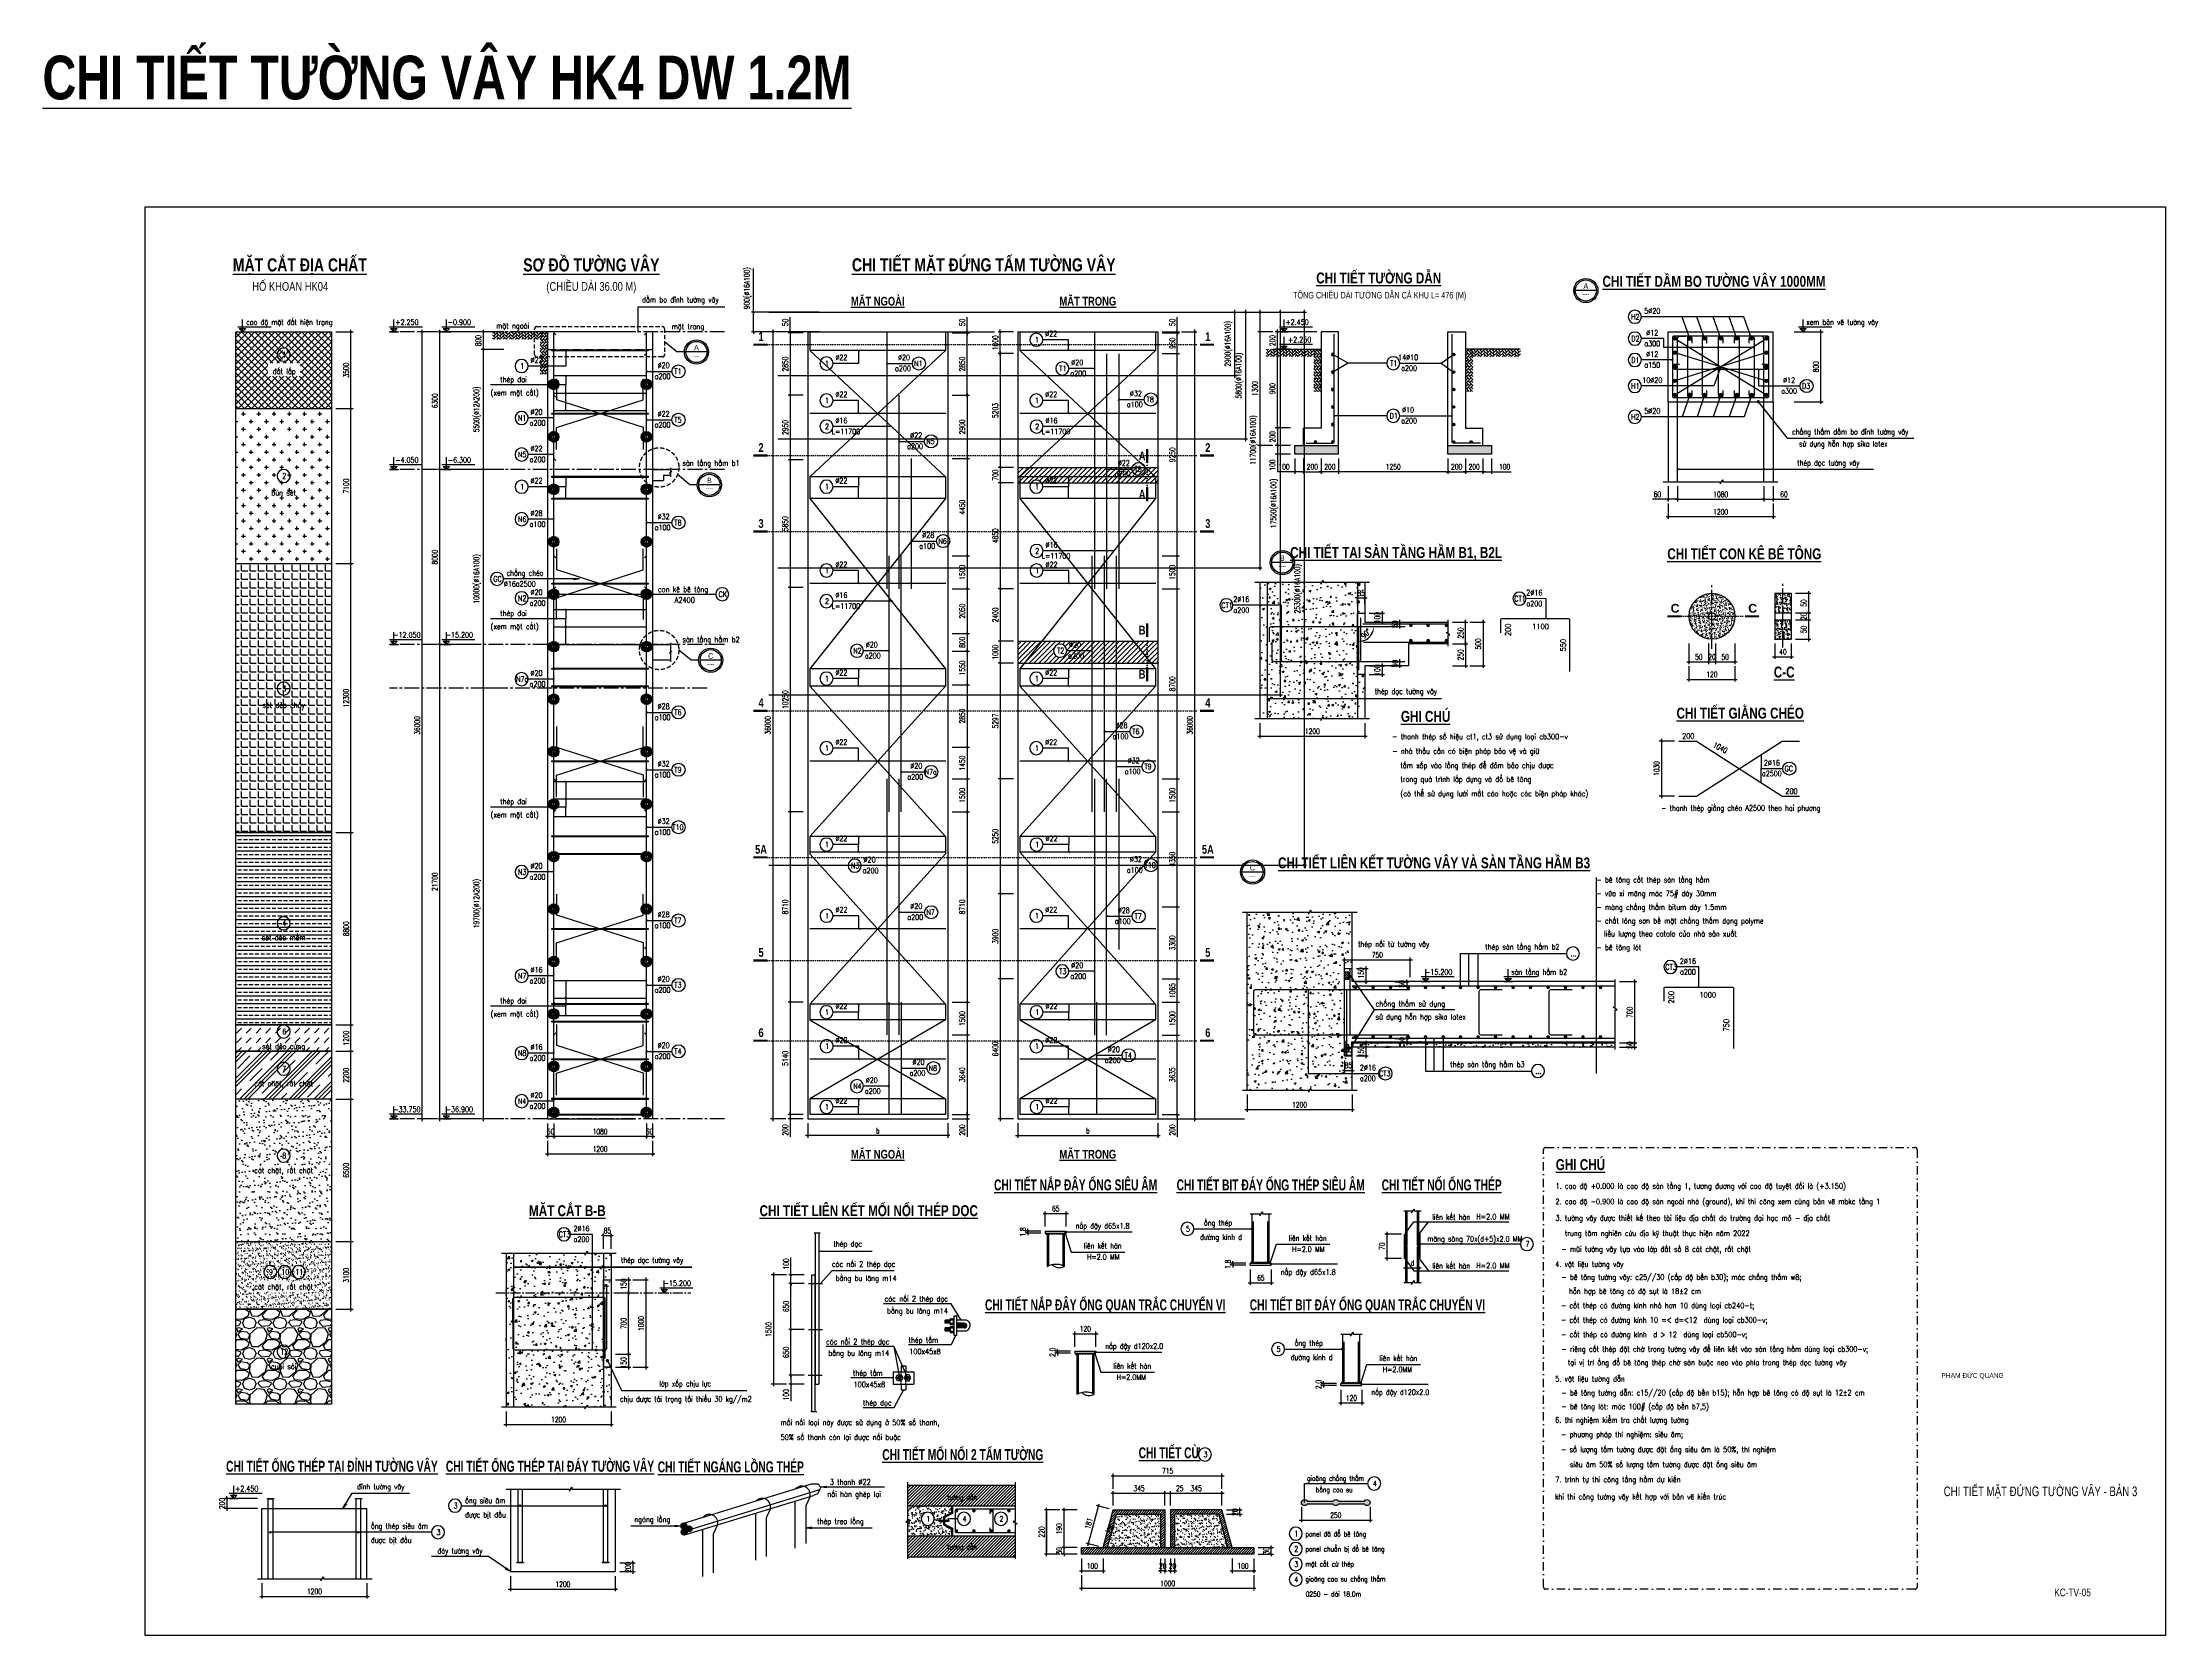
# Model space of a CAD drawing. Header units: millimetres. Extents: x -143570 to 58447, y -1448440 to -1202244.
# Drawn here: x -143570 to -46466, y -1361774 to -1288909 of the extents above; entities that cross this region are included whole.
import ezdxf
from ezdxf.enums import TextEntityAlignment as Align

# ---------------------------------------------------------------- set-up
doc = ezdxf.new("R2010")
doc.units = ezdxf.units.MM
doc.header["$LTSCALE"] = 30
doc.header["$PDMODE"] = 3
for name, pattern in [('CENTER2', [1.125, 0.75, -0.125, 0.125, -0.125]), ('DASHDOT', [25.4, 12.7, -6.35, 0, -6.35]), ('DASHED', [19.05, 12.7, -6.35]), ('DOT', [0.25, 0, -0.25])]:
    doc.linetypes.add(name, pattern=pattern)
doc.layers.get('0').update_dxf_attribs({"lineweight": 9})
doc.layers.get('Defpoints').update_dxf_attribs({"lineweight": 9})
for name, color, linetype in [('0-Chu khung ten', 7, 'Continuous'), ('ccu11-Chidan', 9, 'Continuous'), ('ccu11-Cotthep', 9, 'Continuous'), ('ccu11-Dim', 8, 'Continuous'), ('ccu11-Hatch', 8, 'Continuous'), ('ccu11-Manh', 8, 'Continuous'), ('ccu11-Text', 31, 'Continuous'), ('ccu11-Thay', 7, 'Continuous'), ('ccu11-Thep', 4, 'Continuous'), ('ccu11-Thep doc', 4, 'Continuous'), ('ccu11-Thepdai', 6, 'Continuous'), ('ccu11-Truc', 13, 'CENTER2'), ('ccu11-Water Proofing', 6, 'Continuous')]:
    doc.layers.add(name, color=color, linetype=linetype)
doc.layers.add('ccu11-Khuat', color=9, linetype='DASHED', lineweight=30)
doc.styles.add('ccu11-dim', font='vnsimli.shx', dxfattribs={"width": 0.65, "bigfont": 'bigfont.shx'})
doc.styles.add('ccu11-VnAvantH', font='')
doc.styles.add('ccu11-VnAvH-B', font='')
doc.styles.add('ccu11-vnsimli', font='vnsimli.shx', dxfattribs={"width": 0.8, "bigfont": 'vns.shx'})
doc.styles.add('ccu11-vnsimple', font='vnsimple.shx', dxfattribs={"bigfont": 'bigfont.shx'})
doc.styles.add('ccu11_simli', font='vnsimli.shx', dxfattribs={"width": 0.8})
doc.styles.add('LoGoTTAs1', font='')
doc.styles.add('LoGoTTAs2', font='')
doc.styles.add('VNARIALH', font='')
doc.styles.add('VnHelvetlnsH', font='')
doc.styles.add('VNTIMEH', font='vnsimli.shx', dxfattribs={"width": 0.8, "bigfont": 'bigfont.shx'})
doc.styles.get('ccu11-VnAvantH').set_extended_font_data('.VnAvantH')
doc.styles.get('ccu11-VnAvH-B').set_extended_font_data('.VnAvantH', bold=True)
doc.styles.get('LoGoTTAs1').set_extended_font_data('.VnArialH')
doc.styles.get('LoGoTTAs2').set_extended_font_data('.VnAvantH')
doc.styles.get('VNARIALH').set_extended_font_data('.VnArialH')
doc.styles.get('VnHelvetlnsH').set_extended_font_data('.VnHelvetInsH', bold=True)
doc.linetypes.add('ZIGZAG', pattern='A,0.0001,-0.2,[131,ltypeshp.shx,S=0.2,R=0,X=-0.2,Y=0],-0.4,[131,ltypeshp.shx,S=0.2,R=180,X=0.2,Y=0],-0.2', length=0.8001)
doc.dimstyles.new('ccu11-100', dxfattribs={"dimscale": 100, "dimtxt": 2.5, "dimasz": 1, "dimexe": 1, "dimexo": 2, "dimgap": 1, "dimtad": 1, "dimdec": 0, "dimdsep": 46, "dimtxsty": 'ccu11-dim', "dimblk": 'ARCHTICK', "dimcen": -1, "dimdle": 1, "dimclrd": 256, "dimclre": 256, "dimclrt": 3, "dimadec": 0, "dimazin": 2, "dimtfac": 0.1, "dimtdec": 0, "dimtmove": 0, "dimatfit": 1, "dimldrblk": 'ARCHTICK', "dimfxl": 1, "dimtvp": 0.833333, "dimtolj": 1, "dimtzin": 12, "dimarcsym": 0})
doc.dimstyles.new('ccu11-100(d12a200)', dxfattribs={"dimscale": 100, "dimtxt": 2.5, "dimasz": 1, "dimexe": 1, "dimexo": 2, "dimgap": 0.8, "dimtad": 1, "dimdec": 1, "dimdsep": 46, "dimtxsty": 'ccu11-dim', "dimblk": 'ARCHTICK', "dimcen": -1, "dimdle": 1, "dimclrd": 256, "dimclre": 256, "dimclrt": 3, "dimadec": 0, "dimazin": 2, "dimtfac": 0.1, "dimtdec": 1, "dimtmove": 0, "dimatfit": 1, "dimldrblk": 'ARCHTICK', "dimfxl": 1, "dimtvp": 0.833333, "dimtolj": 1, "dimtzin": 12, "dimarcsym": 0})
doc.dimstyles.new('ccu11-100(d16a100)', dxfattribs={"dimscale": 100, "dimtxt": 2.5, "dimasz": 1, "dimexe": 1, "dimexo": 2, "dimgap": 0.8, "dimtad": 1, "dimdec": 1, "dimdsep": 46, "dimtxsty": 'ccu11-dim', "dimblk": 'ARCHTICK', "dimcen": -1, "dimdle": 1, "dimclrd": 256, "dimclre": 256, "dimclrt": 3, "dimadec": 0, "dimazin": 2, "dimtfac": 0.1, "dimtdec": 1, "dimtmove": 0, "dimatfit": 1, "dimldrblk": 'ARCHTICK', "dimfxl": 1, "dimtvp": 0.833333, "dimtolj": 1, "dimtzin": 12, "dimarcsym": 0})
doc.dimstyles.new('ccu11-100x16', dxfattribs={"dimscale": 100, "dimtxt": 2.5, "dimasz": 1, "dimexe": 1, "dimexo": 2, "dimgap": 1, "dimtad": 1, "dimdec": 0, "dimlfac": 0.0625, "dimdsep": 46, "dimtxsty": 'ccu11-dim', "dimblk": 'ARCHTICK', "dimcen": -1, "dimdle": 1, "dimclrd": 256, "dimclre": 256, "dimclrt": 31, "dimadec": 0, "dimazin": 2, "dimtfac": 0.1, "dimtdec": 0, "dimtmove": 0, "dimatfit": 1, "dimldrblk": 'ARCHTICK', "dimfxl": 1, "dimtvp": 0.833333, "dimtolj": 1, "dimtzin": 12, "dimarcsym": 0})
doc.dimstyles.new('ccu11-100x4', dxfattribs={"dimscale": 100, "dimtxt": 2.5, "dimasz": 1, "dimexe": 1, "dimexo": 2, "dimgap": 1, "dimtad": 1, "dimdec": 0, "dimlfac": 0.25, "dimdsep": 46, "dimtxsty": 'ccu11-dim', "dimblk": 'ARCHTICK', "dimcen": -1, "dimdle": 1, "dimclrd": 256, "dimclre": 256, "dimclrt": 3, "dimadec": 0, "dimazin": 2, "dimtfac": 0.1, "dimtdec": 0, "dimtmove": 0, "dimatfit": 1, "dimldrblk": 'ARCHTICK', "dimfxl": 1, "dimtvp": 0.833333, "dimtolj": 1, "dimtzin": 12, "dimarcsym": 0})
doc.dimstyles.new('ccu11-100x8', dxfattribs={"dimscale": 100, "dimtxt": 2.5, "dimasz": 1, "dimexe": 1, "dimexo": 1, "dimgap": 1, "dimtad": 1, "dimdec": 0, "dimlfac": 0.125, "dimzin": 9, "dimdsep": 46, "dimtxsty": 'ccu11-dim', "dimblk": 'ARCHTICK', "dimcen": 2, "dimdle": 1, "dimclrd": 256, "dimclre": 256, "dimclrt": 31, "dimadec": 0, "dimazin": 2, "dimtfac": 1, "dimtdec": 0, "dimtmove": 0, "dimatfit": 3, "dimldrblk": 'DOTSMALL', "dimfxl": 1, "dimtolj": 1, "dimtzin": 0, "dimlwd": -1, "dimlwe": -1, "dimarcsym": 0})
pattern_1 = [(45.0000011, (307411.015, -11823467.88), (-55.2369952, 55.23699306), [])]
pattern_2 = [(32.602126, (-1224341.735, -725912.61), (-200.764141, -20.173982), [0, -217.5]), (118.602126, (-1224341.74, -725912.61), (-20.218716, -216.044088), [0, -291]), (39.602126, (-1224318.45, -725931.7), (-235.05624, 1.738773), [0, -369]), (251.602126, (-1224318.45, -725931.7), (115.106062, -227.98173), [0, -243.6]), (79.602126, (-1224091.26, -726077.8), (-175.222127, 215.157838), [0, -195]), (55.602126, (-1224219.43, -725999.5), (-222.786305, 152.532823), [30, -240]), (100.602126, (-1224194.68, -726016.44), (-375.31848, -70.25336), [42.426, -339.411]), (145.602126, (-1224010.92, -725960.47), (-152.532823, -222.786305), [30, -240]), (100.602126, (-1223875.34, -725762.43), (-375.31848, -70.25336), [42.426, -339.411]), (235.602126, (-1224010.92, -725960.47), (222.786305, -152.532823), [30, -240]), (100.602126, (-1224042.15, -725793.66), (-375.31848, -70.25336), [42.426, -339.411]), (325.602126, (-1224219.43, -725999.5), (152.532823, 222.786305), [30, -240]), (100.602126, (-1224027.87, -725985.22), (-375.31848, -70.25336), [42.426, -339.411])]
pattern_3 = [(45, (0, -86665.36), (-112.253202, 112.253202), [])]

# ---------------------------------------------------------------- blocks, each defined once
blk = doc.blocks.new('_ARCHTICK')
at = {"color": 0, "linetype": 'ByBlock', "const_width": 0.15}
blk.add_lwpolyline([(-0.5, -0.5), (0.5, 0.5)], dxfattribs=at)
blk = doc.blocks.new('*D386')
at = {"layer": 'ccu11-Dim', "lineweight": -2, "transparency": 16777216}
for p, q in [((-120566, -1339747), (-115566, -1339747)), ((-120466, -1339147), (-120466, -1339847)), ((-115666, -1339147), (-115666, -1339847))]:
    blk.add_line(p, q, dxfattribs=at)
at = {"layer": 'Defpoints', "color": 0, "transparency": 16777216}
for p in [(-120466, -1338947), (-115666, -1338947), (-115666, -1339747)]:
    blk.add_point(p, dxfattribs=at)
at = {"layer": 'ccu11-Dim', "lineweight": -2, "transparency": 16777216, "xscale": 100, "yscale": 100, "zscale": 100, "rotation": 180}
blk.add_blockref('_ARCHTICK', (-120466, -1339747), dxfattribs=at)
at = {"layer": 'ccu11-Dim', "lineweight": -2, "transparency": 16777216, "xscale": 100, "yscale": 100, "zscale": 100}
blk.add_blockref('_ARCHTICK', (-115666, -1339747), dxfattribs=at)
at = {"layer": 'ccu11-Dim', "color": 3, "transparency": 16777216, "insert": (-118066, -1339522), "char_height": 250, "attachment_point": 5, "style": 'ccu11-dim'}
blk.add_mtext('\\A1;1200', dxfattribs=at)
blk = doc.blocks.new('*D387')
at = {"layer": 'ccu11-Dim', "lineweight": -2, "transparency": 16777216}
for p, q in [((-123610, -1302147), (-125503, -1302147)), ((-125403, -1308547), (-125403, -1302047)), ((-123610, -1308447), (-125503, -1308447))]:
    blk.add_line(p, q, dxfattribs=at)
at = {"layer": 'Defpoints', "color": 0, "transparency": 16777216}
for p in [(-125403, -1302147), (-123410, -1302147), (-123410, -1308447)]:
    blk.add_point(p, dxfattribs=at)
at = {"layer": 'ccu11-Dim', "lineweight": -2, "transparency": 16777216, "xscale": 100, "yscale": 100, "zscale": 100}
for p, rotation in [((-125403, -1302147), 90), ((-125403, -1308447), 270)]:
    blk.add_blockref('_ARCHTICK', p, dxfattribs=dict(at, rotation=rotation))
at = {"layer": 'ccu11-Dim', "color": 3, "transparency": 16777216, "insert": (-125628, -1305297), "char_height": 250, "attachment_point": 5, "rotation": 90, "style": 'ccu11-dim'}
blk.add_mtext('\\A1;6300', dxfattribs=at)
blk = doc.blocks.new('*D388')
at = {"layer": 'ccu11-Dim', "lineweight": -2, "transparency": 16777216}
for p, q in [((-125603, -1302147), (-126303, -1302147)), ((-126203, -1338247), (-126203, -1302047)), ((-125603, -1338147), (-126303, -1338147))]:
    blk.add_line(p, q, dxfattribs=at)
at = {"layer": 'Defpoints', "color": 0, "transparency": 16777216}
for p in [(-126203, -1302147), (-125403, -1302147), (-125403, -1338147)]:
    blk.add_point(p, dxfattribs=at)
at = {"layer": 'ccu11-Dim', "lineweight": -2, "transparency": 16777216, "xscale": 100, "yscale": 100, "zscale": 100}
for p, rotation in [((-126203, -1302147), 90), ((-126203, -1338147), 270)]:
    blk.add_blockref('_ARCHTICK', p, dxfattribs=dict(at, rotation=rotation))
at = {"layer": 'ccu11-Dim', "color": 3, "transparency": 16777216, "insert": (-126428, -1320147), "char_height": 250, "attachment_point": 5, "rotation": 90, "style": 'ccu11-dim'}
blk.add_mtext('\\A1;36000', dxfattribs=at)
blk = doc.blocks.new('*D389')
at = {"layer": 'ccu11-Dim', "lineweight": -2, "transparency": 16777216}
for p, q in [((-120466, -1338947), (-120566, -1338947)), ((-120466, -1338347), (-120466, -1339047)), ((-120186, -1338947), (-120466, -1338947)), ((-120186, -1338347), (-120186, -1339047)), ((-120186, -1338947), (-120086, -1338947))]:
    blk.add_line(p, q, dxfattribs=at)
at = {"layer": 'Defpoints', "color": 0, "transparency": 16777216}
for p in [(-120466, -1338147), (-120466, -1338947), (-120186, -1338147)]:
    blk.add_point(p, dxfattribs=at)
at = {"layer": 'ccu11-Dim', "lineweight": -2, "transparency": 16777216, "xscale": 100, "yscale": 100, "zscale": 100}
blk.add_blockref('_ARCHTICK', (-120466, -1338947), dxfattribs=at)
at = {"layer": 'ccu11-Dim', "lineweight": -2, "transparency": 16777216, "xscale": 100, "yscale": 100, "zscale": 100, "rotation": 180}
blk.add_blockref('_ARCHTICK', (-120186, -1338947), dxfattribs=at)
at = {"layer": 'ccu11-Dim', "color": 3, "transparency": 16777216, "insert": (-120326, -1338722), "char_height": 250, "attachment_point": 5, "style": 'ccu11-dim'}
blk.add_mtext('\\A1;60', dxfattribs=at)
blk = doc.blocks.new('*D390')
at = {"layer": 'ccu11-Dim', "lineweight": -2, "transparency": 16777216}
for p, q in [((-115946, -1338947), (-116046, -1338947)), ((-115946, -1338347), (-115946, -1339047)), ((-115666, -1338947), (-115946, -1338947)), ((-115666, -1338347), (-115666, -1339047)), ((-115666, -1338947), (-115566, -1338947))]:
    blk.add_line(p, q, dxfattribs=at)
at = {"layer": 'Defpoints', "color": 0, "transparency": 16777216}
for p in [(-115946, -1338147), (-115946, -1338947), (-115666, -1338147)]:
    blk.add_point(p, dxfattribs=at)
at = {"layer": 'ccu11-Dim', "lineweight": -2, "transparency": 16777216, "xscale": 100, "yscale": 100, "zscale": 100}
blk.add_blockref('_ARCHTICK', (-115946, -1338947), dxfattribs=at)
at = {"layer": 'ccu11-Dim', "lineweight": -2, "transparency": 16777216, "xscale": 100, "yscale": 100, "zscale": 100, "rotation": 180}
blk.add_blockref('_ARCHTICK', (-115666, -1338947), dxfattribs=at)
at = {"layer": 'ccu11-Dim', "color": 3, "transparency": 16777216, "insert": (-115806, -1338722), "char_height": 250, "attachment_point": 5, "style": 'ccu11-dim'}
blk.add_mtext('\\A1;60', dxfattribs=at)
blk = doc.blocks.new('*D391')
at = {"layer": 'ccu11-Dim', "lineweight": -2, "transparency": 16777216}
for p, q in [((-115846, -1338947), (-120286, -1338947)), ((-120186, -1338347), (-120186, -1339047)), ((-115946, -1338347), (-115946, -1339047))]:
    blk.add_line(p, q, dxfattribs=at)
at = {"layer": 'Defpoints', "color": 0, "transparency": 16777216}
for p in [(-120186, -1338147), (-120186, -1338947), (-115946, -1338147)]:
    blk.add_point(p, dxfattribs=at)
at = {"layer": 'ccu11-Dim', "lineweight": -2, "transparency": 16777216, "xscale": 100, "yscale": 100, "zscale": 100, "rotation": 180}
blk.add_blockref('_ARCHTICK', (-120186, -1338947), dxfattribs=at)
at = {"layer": 'ccu11-Dim', "lineweight": -2, "transparency": 16777216, "xscale": 100, "yscale": 100, "zscale": 100}
blk.add_blockref('_ARCHTICK', (-115946, -1338947), dxfattribs=at)
at = {"layer": 'ccu11-Dim', "color": 3, "transparency": 16777216, "insert": (-118066, -1338722), "char_height": 250, "attachment_point": 5, "style": 'ccu11-dim'}
blk.add_mtext('\\A1;1080', dxfattribs=at)
blk = doc.blocks.new('SHD')
at = {"layer": 'ccu11-Cotthep'}
blk.add_circle((300, 0), 300, dxfattribs=at)
at = {"layer": 'ccu11-Cotthep', "color": 31, "style": 'ccu11_simli', "width": 0.8}
blk.add_attdef('DK', text='', height=250, dxfattribs=at).set_placement((-101, 65), align=Align.BOTTOM_RIGHT)
blk.add_attdef('KH', text='', height=250, dxfattribs=at).set_placement((300, 0), align=Align.MIDDLE)
blk.add_attdef('KC', text='', height=250, dxfattribs=at).set_placement((-101, -142), align=Align.TOP_RIGHT)
blk = doc.blocks.new('*D392')
at = {"layer": 'ccu11-Dim', "lineweight": -2, "transparency": 16777216}
for p, q in [((-123610, -1308447), (-125503, -1308447)), ((-125403, -1316547), (-125403, -1308347)), ((-123610, -1316447), (-125503, -1316447))]:
    blk.add_line(p, q, dxfattribs=at)
at = {"layer": 'Defpoints', "color": 0, "transparency": 16777216}
for p in [(-125403, -1308447), (-123410, -1308447), (-123410, -1316447)]:
    blk.add_point(p, dxfattribs=at)
at = {"layer": 'ccu11-Dim', "lineweight": -2, "transparency": 16777216, "xscale": 100, "yscale": 100, "zscale": 100}
for p, rotation in [((-125403, -1308447), 90), ((-125403, -1316447), 270)]:
    blk.add_blockref('_ARCHTICK', p, dxfattribs=dict(at, rotation=rotation))
at = {"layer": 'ccu11-Dim', "color": 3, "transparency": 16777216, "insert": (-125628, -1312447), "char_height": 250, "attachment_point": 5, "rotation": 90, "style": 'ccu11-dim'}
blk.add_mtext('\\A1;8000', dxfattribs=at)
blk = doc.blocks.new('*D393')
at = {"layer": 'ccu11-Dim', "lineweight": -2, "transparency": 16777216}
for p, q in [((-123610, -1316447), (-125503, -1316447)), ((-125403, -1338247), (-125403, -1316347)), ((-123610, -1338147), (-125503, -1338147))]:
    blk.add_line(p, q, dxfattribs=at)
at = {"layer": 'Defpoints', "color": 0, "transparency": 16777216}
for p in [(-125403, -1316447), (-123410, -1316447), (-123410, -1338147)]:
    blk.add_point(p, dxfattribs=at)
at = {"layer": 'ccu11-Dim', "lineweight": -2, "transparency": 16777216, "xscale": 100, "yscale": 100, "zscale": 100}
for p, rotation in [((-125403, -1316447), 90), ((-125403, -1338147), 270)]:
    blk.add_blockref('_ARCHTICK', p, dxfattribs=dict(at, rotation=rotation))
at = {"layer": 'ccu11-Dim', "color": 3, "transparency": 16777216, "insert": (-125628, -1327297), "char_height": 250, "attachment_point": 5, "rotation": 90, "style": 'ccu11-dim'}
blk.add_mtext('\\A1;21700', dxfattribs=at)
blk = doc.blocks.new('con ke bt')
at = {"layer": 'ccu11-Hatch'}
h = blk.add_hatch(dxfattribs=at)
h.set_pattern_fill('VATLIEU04', color=256, scale=15, pattern_type=2)
h.set_pattern_definition([(50, (0, 0), (107.59, -9.413), [11.25, -123.75]), (355, (0, 0), (-20.813, 112.83), [9, -99]), (100.45, (8.97, -0.78), (86.776, 103.416), [9.56, -105.171]), (46.184, (0, 30), (160.086, -24.828), [16.875, -185.625]), (96.636, (13.34, 27.93), (140.2, 146.12), [14.34, -157.757]), (351.184, (0, 30), (140.2, 146.12), [13.5, -148.5]), (21, (15, 22.5), (89.536, -60.393), [11.25, -123.75]), (326, (15, 22.5), (36.497, 108.773), [9, -99]), (71.45, (22.46, 17.47), (126.033, 48.38), [9.56, -105.171]), (37.5, (0, 0), (1.824, 49.934), [0, -97.8, 0, -100.5, 0, -99.375]), (7.5, (0, 0), (39.4604, 59.162), [0, -57.3, 0, -95.55, 0, -37.875]), (327.5, (-33.45, 0), (80.0734, -3.3832), [0, -37.5, 0, -117, 0, -155.25]), (317.5, (-48.45, 0), (87.478, 15.016), [0, -48.75, 0, -77.7, 0, -110.25]), (45, (0, 0), (-45.078, 45.078), []), (45, (0, 18.375), (-45.078, 45.078), [])])
h.paths.add_polyline_path([(-280, 0, 1), (280, 0, 1)])
h.paths.add_polyline_path([(93, 0, -1), (-93, 0, -1)], flags=16)
at = {"layer": 'ccu11-Thay', "ltscale": 10000}
for radius in [280, 93.3]:
    blk.add_circle((0, 0), radius, dxfattribs=at)
blk = doc.blocks.new('ct-ve')
at = {"layer": 'ccu11-Chidan', "color": 7}
blk.add_lwpolyline([(484, 0), (-484, 0)], dxfattribs=at)
at = {"layer": 'ccu11-Chidan', "color": 9}
blk.add_circle((0, 0), 553, dxfattribs=at)
at = {"layer": 'ccu11-Chidan', "color": 3}
blk.add_circle((0, 0), 484, dxfattribs=at)
at = {"layer": 'ccu11-Chidan', "color": 7, "style": 'ccu11-VnAvantH', "width": 0.8}
blk.add_attdef('B', text='', height=250, dxfattribs=at).set_placement((0, 0), align=Align.BOTTOM_CENTER)
blk.add_attdef('B', text='', height=180, dxfattribs=at).set_placement((0, -76), align=Align.TOP_CENTER)
blk = doc.blocks.new('*D394')
at = {"layer": 'ccu11-Dim', "lineweight": -2, "transparency": 16777216}
for p, q in [((-122461, -1302147), (-123510, -1302147)), ((-123410, -1302047), (-123410, -1303047)), ((-122461, -1302947), (-123510, -1302947))]:
    blk.add_line(p, q, dxfattribs=at)
at = {"layer": 'Defpoints', "color": 0, "transparency": 16777216}
for p in [(-122261, -1302147), (-123410, -1302947), (-122261, -1302947)]:
    blk.add_point(p, dxfattribs=at)
at = {"layer": 'ccu11-Dim', "lineweight": -2, "transparency": 16777216, "xscale": 100, "yscale": 100, "zscale": 100}
for p, rotation in [((-123410, -1302147), 90), ((-123410, -1302947), 270)]:
    blk.add_blockref('_ARCHTICK', p, dxfattribs=dict(at, rotation=rotation))
at = {"layer": 'ccu11-Dim', "color": 3, "transparency": 16777216, "insert": (-123635, -1302547), "char_height": 250, "attachment_point": 5, "rotation": 90, "style": 'ccu11-dim'}
blk.add_mtext('\\A1;800', dxfattribs=at)
blk = doc.blocks.new('ccu11-cotcaodo1')
at = {"layer": 'ccu11-Chidan'}
for p, q in [((-206, 230), (1309, 230)), ((-206, 0), (206, 0)), ((-150, 150), (150, 150)), ((0, 0), (-150, 150)), ((0, 0), (0, 565)), ((0, 0), (150, 150))]:
    blk.add_line(p, q, dxfattribs=at)
blk.add_solid([(-150, 150), (0, 150), (0, 0)], dxfattribs=at)
at = {"layer": 'ccu11-Chidan', "color": 31, "ltscale": 10, "style": 'ccu11-vnsimli', "width": 0.8}
blk.add_attdef('%%P0.000', text='', height=253, dxfattribs=at).set_placement((597, 441), align=Align.MIDDLE_CENTER)
blk = doc.blocks.new('*D395')
at = {"layer": 'ccu11-Dim', "lineweight": -2, "transparency": 16777216}
for p, q in [((-108770, -1302143), (-109470, -1302143)), ((-109370, -1302143), (-109370, -1301480)), ((-109370, -1302193), (-109370, -1302143)), ((-108770, -1302193), (-109470, -1302193)), ((-109370, -1302193), (-109370, -1302293))]:
    blk.add_line(p, q, dxfattribs=at)
at = {"layer": 'Defpoints', "color": 0, "transparency": 16777216}
for p in [(-109370, -1302143), (-108570, -1302143), (-108570, -1302193)]:
    blk.add_point(p, dxfattribs=at)
at = {"layer": 'ccu11-Dim', "lineweight": -2, "transparency": 16777216, "xscale": 100, "yscale": 100, "zscale": 100}
for p, rotation in [((-109370, -1302143), 270), ((-109370, -1302193), 90)]:
    blk.add_blockref('_ARCHTICK', p, dxfattribs=dict(at, rotation=rotation))
at = {"layer": 'ccu11-Dim', "color": 3, "transparency": 16777216, "insert": (-109595, -1301712), "char_height": 250, "attachment_point": 5, "rotation": 90, "style": 'ccu11-dim'}
blk.add_mtext('\\A1;50', dxfattribs=at)
blk = doc.blocks.new('*D396')
at = {"layer": 'ccu11-Dim', "lineweight": -2, "ltscale": 3000, "transparency": 16777216}
for p, q in [((-102064, -1338910), (-108670, -1338910)), ((-108570, -1338343), (-108570, -1339010)), ((-102164, -1338343), (-102164, -1339010))]:
    blk.add_line(p, q, dxfattribs=at)
at = {"layer": 'Defpoints', "color": 0, "ltscale": 3000, "transparency": 16777216}
for p in [(-108570, -1338143), (-108570, -1338910), (-102164, -1338143)]:
    blk.add_point(p, dxfattribs=at)
at = {"layer": 'ccu11-Dim', "lineweight": -2, "ltscale": 3000, "transparency": 16777216, "xscale": 100, "yscale": 100, "zscale": 100, "rotation": 180}
blk.add_blockref('_ARCHTICK', (-108570, -1338910), dxfattribs=at)
at = {"layer": 'ccu11-Dim', "lineweight": -2, "ltscale": 3000, "transparency": 16777216, "xscale": 100, "yscale": 100, "zscale": 100}
blk.add_blockref('_ARCHTICK', (-102164, -1338910), dxfattribs=at)
at = {"layer": 'ccu11-Dim', "color": 3, "ltscale": 3000, "transparency": 16777216, "insert": (-105367, -1338685), "char_height": 250, "attachment_point": 5, "style": 'ccu11-dim'}
blk.add_mtext('\\A1;b', dxfattribs=at)
blk = doc.blocks.new('*D397')
at = {"layer": 'ccu11-Dim', "lineweight": -2, "ltscale": 3000, "transparency": 16777216}
for p, q in [((-99061, -1338907), (-92455, -1338907)), ((-98961, -1338340), (-98961, -1339007)), ((-92555, -1338342), (-92555, -1339007))]:
    blk.add_line(p, q, dxfattribs=at)
at = {"layer": 'Defpoints', "color": 0, "ltscale": 3000, "transparency": 16777216}
for p in [(-98961, -1338140), (-92555, -1338142), (-92555, -1338907)]:
    blk.add_point(p, dxfattribs=at)
at = {"layer": 'ccu11-Dim', "lineweight": -2, "ltscale": 3000, "transparency": 16777216, "xscale": 100, "yscale": 100, "zscale": 100, "rotation": 180}
blk.add_blockref('_ARCHTICK', (-98961, -1338907), dxfattribs=at)
at = {"layer": 'ccu11-Dim', "lineweight": -2, "ltscale": 3000, "transparency": 16777216, "xscale": 100, "yscale": 100, "zscale": 100}
blk.add_blockref('_ARCHTICK', (-92555, -1338907), dxfattribs=at)
at = {"layer": 'ccu11-Dim', "color": 3, "ltscale": 3000, "transparency": 16777216, "insert": (-95758, -1338682), "char_height": 250, "attachment_point": 5, "style": 'ccu11-dim'}
blk.add_mtext('\\A1;b', dxfattribs=at)
blk = doc.blocks.new('*D398')
at = {"layer": 'ccu11-Dim', "lineweight": -2, "ltscale": 3000, "transparency": 16777216}
for p, q in [((-92355, -1337943), (-91567, -1337943)), ((-91667, -1337943), (-91667, -1337843)), ((-91667, -1337943), (-91667, -1338143)), ((-92355, -1338143), (-91567, -1338143)), ((-91667, -1338143), (-91667, -1338961))]:
    blk.add_line(p, q, dxfattribs=at)
at = {"layer": 'Defpoints', "color": 0, "ltscale": 3000, "transparency": 16777216}
for p in [(-92555, -1337943), (-92555, -1338143), (-91667, -1338143)]:
    blk.add_point(p, dxfattribs=at)
at = {"layer": 'ccu11-Dim', "lineweight": -2, "ltscale": 3000, "transparency": 16777216, "xscale": 100, "yscale": 100, "zscale": 100}
for p, rotation in [((-91667, -1337943), 270), ((-91667, -1338143), 90)]:
    blk.add_blockref('_ARCHTICK', p, dxfattribs=dict(at, rotation=rotation))
at = {"layer": 'ccu11-Dim', "color": 3, "ltscale": 3000, "transparency": 16777216, "insert": (-91892, -1338652), "char_height": 250, "attachment_point": 5, "rotation": 90, "style": 'ccu11-dim'}
blk.add_mtext('\\A1;200', dxfattribs=at)
blk = doc.blocks.new('*D399')
at = {"layer": 'ccu11-Dim', "lineweight": -2, "transparency": 16777216}
for p, q in [((-99761, -1303043), (-99761, -1308447)), ((-99161, -1303143), (-99861, -1303143)), ((-99161, -1308347), (-99861, -1308347))]:
    blk.add_line(p, q, dxfattribs=at)
at = {"layer": 'Defpoints', "color": 0, "transparency": 16777216}
for p in [(-98961, -1303143), (-99761, -1308347), (-98961, -1308347)]:
    blk.add_point(p, dxfattribs=at)
at = {"layer": 'ccu11-Dim', "lineweight": -2, "transparency": 16777216, "xscale": 100, "yscale": 100, "zscale": 100}
for p, rotation in [((-99761, -1303143), 90), ((-99761, -1308347), 270)]:
    blk.add_blockref('_ARCHTICK', p, dxfattribs=dict(at, rotation=rotation))
at = {"layer": 'ccu11-Dim', "color": 3, "transparency": 16777216, "insert": (-99986, -1305745), "char_height": 250, "attachment_point": 5, "rotation": 90, "style": 'ccu11-dim'}
blk.add_mtext('\\A1;5203', dxfattribs=at)
blk = doc.blocks.new('*D400')
at = {"layer": 'ccu11-Dim', "lineweight": -2, "transparency": 16777216}
for p, q in [((-92355, -1302143), (-91567, -1302143)), ((-91667, -1302143), (-91667, -1301480)), ((-91667, -1302193), (-91667, -1302143)), ((-92355, -1302193), (-91567, -1302193)), ((-91667, -1302193), (-91667, -1302293))]:
    blk.add_line(p, q, dxfattribs=at)
at = {"layer": 'Defpoints', "color": 0, "transparency": 16777216}
for p in [(-92555, -1302143), (-91667, -1302143), (-92555, -1302193)]:
    blk.add_point(p, dxfattribs=at)
at = {"layer": 'ccu11-Dim', "lineweight": -2, "transparency": 16777216, "xscale": 100, "yscale": 100, "zscale": 100}
for p, rotation in [((-91667, -1302143), 270), ((-91667, -1302193), 90)]:
    blk.add_blockref('_ARCHTICK', p, dxfattribs=dict(at, rotation=rotation))
at = {"layer": 'ccu11-Dim', "color": 3, "transparency": 16777216, "insert": (-91892, -1301712), "char_height": 250, "attachment_point": 5, "rotation": 90, "style": 'ccu11-dim'}
blk.add_mtext('\\A1;50', dxfattribs=at)
blk = doc.blocks.new('*D401')
at = {"layer": 'ccu11-Dim', "lineweight": -2, "transparency": 16777216}
for p, q in [((-91467, -1302143), (-90767, -1302143)), ((-90867, -1338243), (-90867, -1302043)), ((-91467, -1338143), (-90767, -1338143))]:
    blk.add_line(p, q, dxfattribs=at)
at = {"layer": 'Defpoints', "color": 0, "transparency": 16777216}
for p in [(-91667, -1302143), (-90867, -1302143), (-91667, -1338143)]:
    blk.add_point(p, dxfattribs=at)
at = {"layer": 'ccu11-Dim', "lineweight": -2, "transparency": 16777216, "xscale": 100, "yscale": 100, "zscale": 100}
for p, rotation in [((-90867, -1302143), 90), ((-90867, -1338143), 270)]:
    blk.add_blockref('_ARCHTICK', p, dxfattribs=dict(at, rotation=rotation))
at = {"layer": 'ccu11-Dim', "color": 3, "transparency": 16777216, "insert": (-91092, -1320143), "char_height": 250, "attachment_point": 5, "rotation": 90, "style": 'ccu11-dim'}
blk.add_mtext('\\A1;36000', dxfattribs=at)
blk = doc.blocks.new('*D402')
at = {"layer": 'ccu11-Dim', "lineweight": -2, "transparency": 16777216}
for p, q in [((-99162, -1316297), (-99861, -1316297)), ((-99761, -1316197), (-99761, -1317397)), ((-99162, -1317297), (-99861, -1317297))]:
    blk.add_line(p, q, dxfattribs=at)
at = {"layer": 'Defpoints', "color": 0, "transparency": 16777216}
for p in [(-98962, -1316297), (-99761, -1317297), (-98962, -1317297)]:
    blk.add_point(p, dxfattribs=at)
at = {"layer": 'ccu11-Dim', "lineweight": -2, "transparency": 16777216, "xscale": 100, "yscale": 100, "zscale": 100}
for p, rotation in [((-99761, -1316297), 90), ((-99761, -1317297), 270)]:
    blk.add_blockref('_ARCHTICK', p, dxfattribs=dict(at, rotation=rotation))
at = {"layer": 'ccu11-Dim', "color": 3, "transparency": 16777216, "insert": (-99986, -1316797), "char_height": 250, "attachment_point": 5, "rotation": 90, "style": 'ccu11-dim'}
blk.add_mtext('\\A1;1000', dxfattribs=at)
blk = doc.blocks.new('*D403')
at = {"layer": 'ccu11-Dim', "lineweight": -2, "transparency": 16777216}
for p, q in [((-109570, -1302143), (-110270, -1302143)), ((-110170, -1302043), (-110170, -1338243)), ((-109570, -1338143), (-110270, -1338143))]:
    blk.add_line(p, q, dxfattribs=at)
at = {"layer": 'Defpoints', "color": 0, "transparency": 16777216}
for p in [(-109370, -1302143), (-110170, -1338143), (-109370, -1338143)]:
    blk.add_point(p, dxfattribs=at)
at = {"layer": 'ccu11-Dim', "lineweight": -2, "transparency": 16777216, "xscale": 100, "yscale": 100, "zscale": 100}
for p, rotation in [((-110170, -1302143), 90), ((-110170, -1338143), 270)]:
    blk.add_blockref('_ARCHTICK', p, dxfattribs=dict(at, rotation=rotation))
at = {"layer": 'ccu11-Dim', "color": 3, "transparency": 16777216, "insert": (-110395, -1320143), "char_height": 250, "attachment_point": 5, "rotation": 90, "style": 'ccu11-dim'}
blk.add_mtext('\\A1;36000', dxfattribs=at)
blk = doc.blocks.new('*D404')
at = {"layer": 'ccu11-Dim', "lineweight": -2, "transparency": 16777216}
for p, q in [((-109370, -1302093), (-109370, -1305143)), ((-108770, -1302193), (-109470, -1302193)), ((-108770, -1305043), (-109470, -1305043))]:
    blk.add_line(p, q, dxfattribs=at)
at = {"layer": 'Defpoints', "color": 0, "transparency": 16777216}
for p in [(-108570, -1302193), (-109370, -1305043), (-108570, -1305043)]:
    blk.add_point(p, dxfattribs=at)
at = {"layer": 'ccu11-Dim', "lineweight": -2, "transparency": 16777216, "xscale": 100, "yscale": 100, "zscale": 100}
for p, rotation in [((-109370, -1302193), 90), ((-109370, -1305043), 270)]:
    blk.add_blockref('_ARCHTICK', p, dxfattribs=dict(at, rotation=rotation))
at = {"layer": 'ccu11-Dim', "color": 3, "transparency": 16777216, "insert": (-109595, -1303618), "char_height": 250, "attachment_point": 5, "rotation": 90, "style": 'ccu11-dim'}
blk.add_mtext('\\A1;2850', dxfattribs=at)
blk = doc.blocks.new('*D405')
at = {"layer": 'ccu11-Dim', "lineweight": -2, "transparency": 16777216}
for p, q in [((-108770, -1305043), (-109470, -1305043)), ((-109370, -1304943), (-109370, -1308093)), ((-108770, -1307993), (-109470, -1307993))]:
    blk.add_line(p, q, dxfattribs=at)
at = {"layer": 'Defpoints', "color": 0, "transparency": 16777216}
for p in [(-108570, -1305043), (-109370, -1307993), (-108570, -1307993)]:
    blk.add_point(p, dxfattribs=at)
at = {"layer": 'ccu11-Dim', "lineweight": -2, "transparency": 16777216, "xscale": 100, "yscale": 100, "zscale": 100}
for p, rotation in [((-109370, -1305043), 90), ((-109370, -1307993), 270)]:
    blk.add_blockref('_ARCHTICK', p, dxfattribs=dict(at, rotation=rotation))
at = {"layer": 'ccu11-Dim', "color": 3, "transparency": 16777216, "insert": (-109595, -1306518), "char_height": 250, "attachment_point": 5, "rotation": 90, "style": 'ccu11-dim'}
blk.add_mtext('\\A1;2950', dxfattribs=at)
blk = doc.blocks.new('*D406')
at = {"layer": 'ccu11-Dim', "lineweight": -2, "transparency": 16777216}
for p, q in [((-109370, -1307893), (-109370, -1313943)), ((-108770, -1307993), (-109470, -1307993)), ((-108770, -1313843), (-109470, -1313843))]:
    blk.add_line(p, q, dxfattribs=at)
at = {"layer": 'Defpoints', "color": 0, "transparency": 16777216}
for p in [(-108570, -1307993), (-109370, -1313843), (-108570, -1313843)]:
    blk.add_point(p, dxfattribs=at)
at = {"layer": 'ccu11-Dim', "lineweight": -2, "transparency": 16777216, "xscale": 100, "yscale": 100, "zscale": 100}
for p, rotation in [((-109370, -1307993), 90), ((-109370, -1313843), 270)]:
    blk.add_blockref('_ARCHTICK', p, dxfattribs=dict(at, rotation=rotation))
at = {"layer": 'ccu11-Dim', "color": 3, "transparency": 16777216, "insert": (-109595, -1310918), "char_height": 250, "attachment_point": 5, "rotation": 90, "style": 'ccu11-dim'}
blk.add_mtext('\\A1;5850', dxfattribs=at)
blk = doc.blocks.new('*D407')
at = {"layer": 'ccu11-Dim', "lineweight": -2, "transparency": 16777216}
for p, q in [((-109370, -1313743), (-109370, -1324193)), ((-108770, -1313843), (-109470, -1313843)), ((-108770, -1324093), (-109470, -1324093))]:
    blk.add_line(p, q, dxfattribs=at)
at = {"layer": 'Defpoints', "color": 0, "transparency": 16777216}
for p in [(-108570, -1313843), (-109370, -1324093), (-108570, -1324093)]:
    blk.add_point(p, dxfattribs=at)
at = {"layer": 'ccu11-Dim', "lineweight": -2, "transparency": 16777216, "xscale": 100, "yscale": 100, "zscale": 100}
for p, rotation in [((-109370, -1313843), 90), ((-109370, -1324093), 270)]:
    blk.add_blockref('_ARCHTICK', p, dxfattribs=dict(at, rotation=rotation))
at = {"layer": 'ccu11-Dim', "color": 3, "transparency": 16777216, "insert": (-109595, -1318968), "char_height": 250, "attachment_point": 5, "rotation": 90, "style": 'ccu11-dim'}
blk.add_mtext('\\A1;10250', dxfattribs=at)
blk = doc.blocks.new('*D408')
at = {"layer": 'ccu11-Dim', "lineweight": -2, "transparency": 16777216}
for p, q in [((-108770, -1324093), (-109470, -1324093)), ((-109370, -1323993), (-109370, -1332903)), ((-108770, -1332803), (-109470, -1332803))]:
    blk.add_line(p, q, dxfattribs=at)
at = {"layer": 'Defpoints', "color": 0, "transparency": 16777216}
for p in [(-108570, -1324093), (-109370, -1332803), (-108570, -1332803)]:
    blk.add_point(p, dxfattribs=at)
at = {"layer": 'ccu11-Dim', "lineweight": -2, "transparency": 16777216, "xscale": 100, "yscale": 100, "zscale": 100}
for p, rotation in [((-109370, -1324093), 90), ((-109370, -1332803), 270)]:
    blk.add_blockref('_ARCHTICK', p, dxfattribs=dict(at, rotation=rotation))
at = {"layer": 'ccu11-Dim', "color": 3, "transparency": 16777216, "insert": (-109595, -1328448), "char_height": 250, "attachment_point": 5, "rotation": 90, "style": 'ccu11-dim'}
blk.add_mtext('\\A1;8710', dxfattribs=at)
blk = doc.blocks.new('*D409')
at = {"layer": 'ccu11-Dim', "lineweight": -2, "transparency": 16777216}
for p, q in [((-99761, -1308947), (-99761, -1313996)), ((-99161, -1309047), (-99861, -1309047)), ((-99161, -1313896), (-99861, -1313896))]:
    blk.add_line(p, q, dxfattribs=at)
at = {"layer": 'Defpoints', "color": 0, "transparency": 16777216}
for p in [(-98961, -1309047), (-99761, -1313896), (-98961, -1313896)]:
    blk.add_point(p, dxfattribs=at)
at = {"layer": 'ccu11-Dim', "lineweight": -2, "transparency": 16777216, "xscale": 100, "yscale": 100, "zscale": 100}
for p, rotation in [((-99761, -1309047), 90), ((-99761, -1313896), 270)]:
    blk.add_blockref('_ARCHTICK', p, dxfattribs=dict(at, rotation=rotation))
at = {"layer": 'ccu11-Dim', "color": 3, "transparency": 16777216, "insert": (-99986, -1311471), "char_height": 250, "attachment_point": 5, "rotation": 90, "style": 'ccu11-dim'}
blk.add_mtext('\\A1;4850', dxfattribs=at)
blk = doc.blocks.new('*D410')
at = {"layer": 'ccu11-Dim', "lineweight": -2, "transparency": 16777216}
for p, q in [((-99161, -1302143), (-99861, -1302143)), ((-99761, -1303243), (-99761, -1302043)), ((-99161, -1303143), (-99861, -1303143))]:
    blk.add_line(p, q, dxfattribs=at)
at = {"layer": 'Defpoints', "color": 0, "transparency": 16777216}
for p in [(-99761, -1302143), (-98961, -1302143), (-98961, -1303143)]:
    blk.add_point(p, dxfattribs=at)
at = {"layer": 'ccu11-Dim', "lineweight": -2, "transparency": 16777216, "xscale": 100, "yscale": 100, "zscale": 100}
for p, rotation in [((-99761, -1302143), 90), ((-99761, -1303143), 270)]:
    blk.add_blockref('_ARCHTICK', p, dxfattribs=dict(at, rotation=rotation))
at = {"layer": 'ccu11-Dim', "color": 3, "transparency": 16777216, "insert": (-99986, -1302643), "char_height": 250, "attachment_point": 5, "rotation": 90, "style": 'ccu11-dim'}
blk.add_mtext('\\A1;1000', dxfattribs=at)
blk = doc.blocks.new('*D411')
at = {"layer": 'ccu11-Dim', "lineweight": -2, "transparency": 16777216}
for p, q in [((-99161, -1308347), (-99861, -1308347)), ((-99761, -1308247), (-99761, -1309147)), ((-99161, -1309047), (-99861, -1309047))]:
    blk.add_line(p, q, dxfattribs=at)
at = {"layer": 'Defpoints', "color": 0, "transparency": 16777216}
for p in [(-98961, -1308347), (-99761, -1309047), (-98961, -1309047)]:
    blk.add_point(p, dxfattribs=at)
at = {"layer": 'ccu11-Dim', "lineweight": -2, "transparency": 16777216, "xscale": 100, "yscale": 100, "zscale": 100}
for p, rotation in [((-99761, -1308347), 90), ((-99761, -1309047), 270)]:
    blk.add_blockref('_ARCHTICK', p, dxfattribs=dict(at, rotation=rotation))
at = {"layer": 'ccu11-Dim', "color": 3, "transparency": 16777216, "insert": (-99986, -1308697), "char_height": 250, "attachment_point": 5, "rotation": 90, "style": 'ccu11-dim'}
blk.add_mtext('\\A1;700', dxfattribs=at)
blk = doc.blocks.new('*D412')
at = {"layer": 'ccu11-Dim', "lineweight": -2, "transparency": 16777216}
for p, q in [((-99761, -1313796), (-99761, -1316397)), ((-99161, -1313896), (-99861, -1313896)), ((-99162, -1316297), (-99861, -1316297))]:
    blk.add_line(p, q, dxfattribs=at)
at = {"layer": 'Defpoints', "color": 0, "transparency": 16777216}
for p in [(-98961, -1313896), (-99761, -1316297), (-98962, -1316297)]:
    blk.add_point(p, dxfattribs=at)
at = {"layer": 'ccu11-Dim', "lineweight": -2, "transparency": 16777216, "xscale": 100, "yscale": 100, "zscale": 100}
for p, rotation in [((-99761, -1313896), 90), ((-99761, -1316297), 270)]:
    blk.add_blockref('_ARCHTICK', p, dxfattribs=dict(at, rotation=rotation))
at = {"layer": 'ccu11-Dim', "color": 3, "transparency": 16777216, "insert": (-99986, -1315096), "char_height": 250, "attachment_point": 5, "rotation": 90, "style": 'ccu11-dim'}
blk.add_mtext('\\A1;2400', dxfattribs=at)
blk = doc.blocks.new('*D413')
at = {"layer": 'ccu11-Dim', "lineweight": -2, "transparency": 16777216}
for p, q in [((-99161, -1317297), (-99861, -1317297)), ((-99761, -1317197), (-99761, -1322693)), ((-99161, -1322593), (-99861, -1322593))]:
    blk.add_line(p, q, dxfattribs=at)
at = {"layer": 'Defpoints', "color": 0, "transparency": 16777216}
for p in [(-98961, -1317297), (-99761, -1322593), (-98961, -1322593)]:
    blk.add_point(p, dxfattribs=at)
at = {"layer": 'ccu11-Dim', "lineweight": -2, "transparency": 16777216, "xscale": 100, "yscale": 100, "zscale": 100}
for p, rotation in [((-99761, -1317297), 90), ((-99761, -1322593), 270)]:
    blk.add_blockref('_ARCHTICK', p, dxfattribs=dict(at, rotation=rotation))
at = {"layer": 'ccu11-Dim', "color": 3, "transparency": 16777216, "insert": (-99986, -1319945), "char_height": 250, "attachment_point": 5, "rotation": 90, "style": 'ccu11-dim'}
blk.add_mtext('\\A1;5297', dxfattribs=at)
blk = doc.blocks.new('*D414')
at = {"layer": 'ccu11-Dim', "lineweight": -2, "transparency": 16777216}
for p, q in [((-108770, -1337943), (-109470, -1337943)), ((-109370, -1337943), (-109370, -1337843)), ((-109370, -1337943), (-109370, -1338143)), ((-108770, -1338143), (-109470, -1338143)), ((-109370, -1338143), (-109370, -1338961))]:
    blk.add_line(p, q, dxfattribs=at)
at = {"layer": 'Defpoints', "color": 0, "transparency": 16777216}
for p in [(-108570, -1337943), (-109370, -1338143), (-108570, -1338143)]:
    blk.add_point(p, dxfattribs=at)
at = {"layer": 'ccu11-Dim', "lineweight": -2, "transparency": 16777216, "xscale": 100, "yscale": 100, "zscale": 100}
for p, rotation in [((-109370, -1337943), 270), ((-109370, -1338143), 90)]:
    blk.add_blockref('_ARCHTICK', p, dxfattribs=dict(at, rotation=rotation))
at = {"layer": 'ccu11-Dim', "color": 3, "transparency": 16777216, "insert": (-109595, -1338652), "char_height": 250, "attachment_point": 5, "rotation": 90, "style": 'ccu11-dim'}
blk.add_mtext('\\A1;200', dxfattribs=at)
blk = doc.blocks.new('*D415')
at = {"layer": 'ccu11-Dim', "lineweight": -2, "transparency": 16777216}
for p, q in [((-99161, -1327843), (-99861, -1327843)), ((-99761, -1327743), (-99761, -1331843)), ((-99161, -1331743), (-99861, -1331743))]:
    blk.add_line(p, q, dxfattribs=at)
at = {"layer": 'Defpoints', "color": 0, "transparency": 16777216}
for p in [(-98961, -1327843), (-99761, -1331743), (-98961, -1331743)]:
    blk.add_point(p, dxfattribs=at)
at = {"layer": 'ccu11-Dim', "lineweight": -2, "transparency": 16777216, "xscale": 100, "yscale": 100, "zscale": 100}
for p, rotation in [((-99761, -1327843), 90), ((-99761, -1331743), 270)]:
    blk.add_blockref('_ARCHTICK', p, dxfattribs=dict(at, rotation=rotation))
at = {"layer": 'ccu11-Dim', "color": 3, "transparency": 16777216, "insert": (-99986, -1329793), "char_height": 250, "attachment_point": 5, "rotation": 90, "style": 'ccu11-dim'}
blk.add_mtext('\\A1;3900', dxfattribs=at)
blk = doc.blocks.new('*D416')
at = {"layer": 'ccu11-Dim', "lineweight": -2, "transparency": 16777216}
for p, q in [((-99161, -1331743), (-99861, -1331743)), ((-99761, -1331643), (-99761, -1338244)), ((-99161, -1338144), (-99861, -1338144))]:
    blk.add_line(p, q, dxfattribs=at)
at = {"layer": 'Defpoints', "color": 0, "transparency": 16777216}
for p in [(-98961, -1331743), (-99761, -1338144), (-98961, -1338144)]:
    blk.add_point(p, dxfattribs=at)
at = {"layer": 'ccu11-Dim', "lineweight": -2, "transparency": 16777216, "xscale": 100, "yscale": 100, "zscale": 100}
for p, rotation in [((-99761, -1331743), 90), ((-99761, -1338144), 270)]:
    blk.add_blockref('_ARCHTICK', p, dxfattribs=dict(at, rotation=rotation))
at = {"layer": 'ccu11-Dim', "color": 3, "transparency": 16777216, "insert": (-99986, -1334943), "char_height": 250, "attachment_point": 5, "rotation": 90, "style": 'ccu11-dim'}
blk.add_mtext('\\A1;6400', dxfattribs=at)
blk = doc.blocks.new('*D417')
at = {"layer": 'ccu11-Dim', "lineweight": -2, "transparency": 16777216}
for p, q in [((-108770, -1332803), (-109470, -1332803)), ((-109370, -1332703), (-109370, -1338043)), ((-108770, -1337943), (-109470, -1337943))]:
    blk.add_line(p, q, dxfattribs=at)
at = {"layer": 'Defpoints', "color": 0, "transparency": 16777216}
for p in [(-108570, -1332803), (-109370, -1337943), (-108570, -1337943)]:
    blk.add_point(p, dxfattribs=at)
at = {"layer": 'ccu11-Dim', "lineweight": -2, "transparency": 16777216, "xscale": 100, "yscale": 100, "zscale": 100}
for p, rotation in [((-109370, -1332803), 90), ((-109370, -1337943), 270)]:
    blk.add_blockref('_ARCHTICK', p, dxfattribs=dict(at, rotation=rotation))
at = {"layer": 'ccu11-Dim', "color": 3, "transparency": 16777216, "insert": (-109595, -1335373), "char_height": 250, "attachment_point": 5, "rotation": 90, "style": 'ccu11-dim'}
blk.add_mtext('\\A1;5140', dxfattribs=at)
blk = doc.blocks.new('*D418')
at = {"layer": 'ccu11-Dim', "lineweight": -2, "transparency": 16777216}
for p, q in [((-92355, -1334308), (-91567, -1334308)), ((-91667, -1338043), (-91667, -1334208)), ((-92355, -1337943), (-91567, -1337943))]:
    blk.add_line(p, q, dxfattribs=at)
at = {"layer": 'Defpoints', "color": 0, "transparency": 16777216}
for p in [(-92555, -1334308), (-91667, -1334308), (-92555, -1337943)]:
    blk.add_point(p, dxfattribs=at)
at = {"layer": 'ccu11-Dim', "lineweight": -2, "transparency": 16777216, "xscale": 100, "yscale": 100, "zscale": 100}
for p, rotation in [((-91667, -1334308), 90), ((-91667, -1337943), 270)]:
    blk.add_blockref('_ARCHTICK', p, dxfattribs=dict(at, rotation=rotation))
at = {"layer": 'ccu11-Dim', "color": 3, "transparency": 16777216, "insert": (-91892, -1336126), "char_height": 250, "attachment_point": 5, "rotation": 90, "style": 'ccu11-dim'}
blk.add_mtext('\\A1;3635', dxfattribs=at)
blk = doc.blocks.new('*D419')
at = {"layer": 'ccu11-Dim', "lineweight": -2, "transparency": 16777216}
for p, q in [((-92355, -1332808), (-91567, -1332808)), ((-91667, -1334408), (-91667, -1332708)), ((-92355, -1334308), (-91567, -1334308))]:
    blk.add_line(p, q, dxfattribs=at)
at = {"layer": 'Defpoints', "color": 0, "transparency": 16777216}
for p in [(-92555, -1332808), (-91667, -1332808), (-92555, -1334308)]:
    blk.add_point(p, dxfattribs=at)
at = {"layer": 'ccu11-Dim', "lineweight": -2, "transparency": 16777216, "xscale": 100, "yscale": 100, "zscale": 100}
for p, rotation in [((-91667, -1332808), 90), ((-91667, -1334308), 270)]:
    blk.add_blockref('_ARCHTICK', p, dxfattribs=dict(at, rotation=rotation))
at = {"layer": 'ccu11-Dim', "color": 3, "transparency": 16777216, "insert": (-91892, -1333558), "char_height": 250, "attachment_point": 5, "rotation": 90, "style": 'ccu11-dim'}
blk.add_mtext('\\A1;1500', dxfattribs=at)
blk = doc.blocks.new('*D420')
at = {"layer": 'ccu11-Dim', "lineweight": -2, "transparency": 16777216}
for p, q in [((-92355, -1331743), (-91567, -1331743)), ((-91667, -1332908), (-91667, -1331643)), ((-92355, -1332808), (-91567, -1332808))]:
    blk.add_line(p, q, dxfattribs=at)
at = {"layer": 'Defpoints', "color": 0, "transparency": 16777216}
for p in [(-92555, -1331743), (-91667, -1331743), (-92555, -1332808)]:
    blk.add_point(p, dxfattribs=at)
at = {"layer": 'ccu11-Dim', "lineweight": -2, "transparency": 16777216, "xscale": 100, "yscale": 100, "zscale": 100}
for p, rotation in [((-91667, -1331743), 90), ((-91667, -1332808), 270)]:
    blk.add_blockref('_ARCHTICK', p, dxfattribs=dict(at, rotation=rotation))
at = {"layer": 'ccu11-Dim', "color": 3, "transparency": 16777216, "insert": (-91892, -1332276), "char_height": 250, "attachment_point": 5, "rotation": 90, "style": 'ccu11-dim'}
blk.add_mtext('\\A1;1065', dxfattribs=at)
blk = doc.blocks.new('*D421')
at = {"layer": 'ccu11-Dim', "lineweight": -2, "transparency": 16777216}
for p, q in [((-91667, -1331843), (-91667, -1328343)), ((-92355, -1328443), (-91567, -1328443)), ((-92355, -1331743), (-91567, -1331743))]:
    blk.add_line(p, q, dxfattribs=at)
at = {"layer": 'Defpoints', "color": 0, "transparency": 16777216}
for p in [(-92555, -1328443), (-91667, -1328443), (-92555, -1331743)]:
    blk.add_point(p, dxfattribs=at)
at = {"layer": 'ccu11-Dim', "lineweight": -2, "transparency": 16777216, "xscale": 100, "yscale": 100, "zscale": 100}
for p, rotation in [((-91667, -1328443), 90), ((-91667, -1331743), 270)]:
    blk.add_blockref('_ARCHTICK', p, dxfattribs=dict(at, rotation=rotation))
at = {"layer": 'ccu11-Dim', "color": 3, "transparency": 16777216, "insert": (-91892, -1330093), "char_height": 250, "attachment_point": 5, "rotation": 90, "style": 'ccu11-dim'}
blk.add_mtext('\\A1;3300', dxfattribs=at)
blk = doc.blocks.new('*D422')
at = {"layer": 'ccu11-Dim', "lineweight": -2, "transparency": 16777216}
for p, q in [((-92355, -1324093), (-91567, -1324093)), ((-91667, -1328543), (-91667, -1323993)), ((-92355, -1328443), (-91567, -1328443))]:
    blk.add_line(p, q, dxfattribs=at)
at = {"layer": 'Defpoints', "color": 0, "transparency": 16777216}
for p in [(-92555, -1324093), (-91667, -1324093), (-92555, -1328443)]:
    blk.add_point(p, dxfattribs=at)
at = {"layer": 'ccu11-Dim', "lineweight": -2, "transparency": 16777216, "xscale": 100, "yscale": 100, "zscale": 100}
for p, rotation in [((-91667, -1324093), 90), ((-91667, -1328443), 270)]:
    blk.add_blockref('_ARCHTICK', p, dxfattribs=dict(at, rotation=rotation))
at = {"layer": 'ccu11-Dim', "color": 3, "transparency": 16777216, "insert": (-91892, -1326268), "char_height": 250, "attachment_point": 5, "rotation": 90, "style": 'ccu11-dim'}
blk.add_mtext('\\A1;4350', dxfattribs=at)
blk = doc.blocks.new('*D423')
at = {"layer": 'ccu11-Dim', "lineweight": -2, "transparency": 16777216}
for p, q in [((-91667, -1324193), (-91667, -1322493)), ((-92355, -1322593), (-91567, -1322593)), ((-92355, -1324093), (-91567, -1324093))]:
    blk.add_line(p, q, dxfattribs=at)
at = {"layer": 'Defpoints', "color": 0, "transparency": 16777216}
for p in [(-92555, -1322593), (-91667, -1322593), (-92555, -1324093)]:
    blk.add_point(p, dxfattribs=at)
at = {"layer": 'ccu11-Dim', "lineweight": -2, "transparency": 16777216, "xscale": 100, "yscale": 100, "zscale": 100}
for p, rotation in [((-91667, -1322593), 90), ((-91667, -1324093), 270)]:
    blk.add_blockref('_ARCHTICK', p, dxfattribs=dict(at, rotation=rotation))
at = {"layer": 'ccu11-Dim', "color": 3, "transparency": 16777216, "insert": (-91892, -1323343), "char_height": 250, "attachment_point": 5, "rotation": 90, "style": 'ccu11-dim'}
blk.add_mtext('\\A1;1500', dxfattribs=at)
blk = doc.blocks.new('*D424')
at = {"layer": 'ccu11-Dim', "lineweight": -2, "transparency": 16777216}
for p, q in [((-91667, -1322693), (-91667, -1313793)), ((-92355, -1313893), (-91567, -1313893)), ((-92355, -1322593), (-91567, -1322593))]:
    blk.add_line(p, q, dxfattribs=at)
at = {"layer": 'Defpoints', "color": 0, "transparency": 16777216}
for p in [(-92555, -1313893), (-91667, -1313893), (-92555, -1322593)]:
    blk.add_point(p, dxfattribs=at)
at = {"layer": 'ccu11-Dim', "lineweight": -2, "transparency": 16777216, "xscale": 100, "yscale": 100, "zscale": 100}
for p, rotation in [((-91667, -1313893), 90), ((-91667, -1322593), 270)]:
    blk.add_blockref('_ARCHTICK', p, dxfattribs=dict(at, rotation=rotation))
at = {"layer": 'ccu11-Dim', "color": 3, "transparency": 16777216, "insert": (-91892, -1318243), "char_height": 250, "attachment_point": 5, "rotation": 90, "style": 'ccu11-dim'}
blk.add_mtext('\\A1;8700', dxfattribs=at)
blk = doc.blocks.new('*D425')
at = {"layer": 'ccu11-Dim', "lineweight": -2, "transparency": 16777216}
for p, q in [((-92355, -1312393), (-91567, -1312393)), ((-91667, -1313993), (-91667, -1312293)), ((-92355, -1313893), (-91567, -1313893))]:
    blk.add_line(p, q, dxfattribs=at)
at = {"layer": 'Defpoints', "color": 0, "transparency": 16777216}
for p in [(-92555, -1312393), (-91667, -1312393), (-92555, -1313893)]:
    blk.add_point(p, dxfattribs=at)
at = {"layer": 'ccu11-Dim', "lineweight": -2, "transparency": 16777216, "xscale": 100, "yscale": 100, "zscale": 100}
for p, rotation in [((-91667, -1312393), 90), ((-91667, -1313893), 270)]:
    blk.add_blockref('_ARCHTICK', p, dxfattribs=dict(at, rotation=rotation))
at = {"layer": 'ccu11-Dim', "color": 3, "transparency": 16777216, "insert": (-91892, -1313143), "char_height": 250, "attachment_point": 5, "rotation": 90, "style": 'ccu11-dim'}
blk.add_mtext('\\A1;1500', dxfattribs=at)
blk = doc.blocks.new('*D426')
at = {"layer": 'ccu11-Dim', "lineweight": -2, "transparency": 16777216}
for p, q in [((-91667, -1312493), (-91667, -1303043)), ((-92355, -1303143), (-91567, -1303143)), ((-92355, -1312393), (-91567, -1312393))]:
    blk.add_line(p, q, dxfattribs=at)
at = {"layer": 'Defpoints', "color": 0, "transparency": 16777216}
for p in [(-92555, -1303143), (-91667, -1303143), (-92555, -1312393)]:
    blk.add_point(p, dxfattribs=at)
at = {"layer": 'ccu11-Dim', "lineweight": -2, "transparency": 16777216, "xscale": 100, "yscale": 100, "zscale": 100}
for p, rotation in [((-91667, -1303143), 90), ((-91667, -1312393), 270)]:
    blk.add_blockref('_ARCHTICK', p, dxfattribs=dict(at, rotation=rotation))
at = {"layer": 'ccu11-Dim', "color": 3, "transparency": 16777216, "insert": (-91892, -1307768), "char_height": 250, "attachment_point": 5, "rotation": 90, "style": 'ccu11-dim'}
blk.add_mtext('\\A1;9250', dxfattribs=at)
blk = doc.blocks.new('*D427')
at = {"layer": 'ccu11-Dim', "lineweight": -2, "transparency": 16777216}
for p, q in [((-91667, -1303243), (-91667, -1302093)), ((-92355, -1302193), (-91567, -1302193)), ((-92355, -1303143), (-91567, -1303143))]:
    blk.add_line(p, q, dxfattribs=at)
at = {"layer": 'Defpoints', "color": 0, "transparency": 16777216}
for p in [(-92555, -1302193), (-91667, -1302193), (-92555, -1303143)]:
    blk.add_point(p, dxfattribs=at)
at = {"layer": 'ccu11-Dim', "lineweight": -2, "transparency": 16777216, "xscale": 100, "yscale": 100, "zscale": 100}
for p, rotation in [((-91667, -1302193), 90), ((-91667, -1303143), 270)]:
    blk.add_blockref('_ARCHTICK', p, dxfattribs=dict(at, rotation=rotation))
at = {"layer": 'ccu11-Dim', "color": 3, "transparency": 16777216, "insert": (-91892, -1302668), "char_height": 250, "attachment_point": 5, "rotation": 90, "style": 'ccu11-dim'}
blk.add_mtext('\\A1;950', dxfattribs=at)
blk = doc.blocks.new('*D428')
at = {"layer": 'ccu11-Dim', "lineweight": -2, "transparency": 16777216}
for p, q in [((-101964, -1302143), (-101176, -1302143)), ((-101276, -1302143), (-101276, -1301480)), ((-101276, -1302193), (-101276, -1302143)), ((-101964, -1302193), (-101176, -1302193)), ((-101276, -1302193), (-101276, -1302293))]:
    blk.add_line(p, q, dxfattribs=at)
at = {"layer": 'Defpoints', "color": 0, "transparency": 16777216}
for p in [(-102164, -1302143), (-101276, -1302143), (-102164, -1302193)]:
    blk.add_point(p, dxfattribs=at)
at = {"layer": 'ccu11-Dim', "lineweight": -2, "transparency": 16777216, "xscale": 100, "yscale": 100, "zscale": 100}
for p, rotation in [((-101276, -1302143), 270), ((-101276, -1302193), 90)]:
    blk.add_blockref('_ARCHTICK', p, dxfattribs=dict(at, rotation=rotation))
at = {"layer": 'ccu11-Dim', "color": 3, "transparency": 16777216, "insert": (-101501, -1301712), "char_height": 250, "attachment_point": 5, "rotation": 90, "style": 'ccu11-dim'}
blk.add_mtext('\\A1;50', dxfattribs=at)
blk = doc.blocks.new('*D429')
at = {"layer": 'ccu11-Dim', "lineweight": -2, "transparency": 16777216}
for p, q in [((-101276, -1305143), (-101276, -1302093)), ((-101964, -1302193), (-101176, -1302193)), ((-101964, -1305043), (-101176, -1305043))]:
    blk.add_line(p, q, dxfattribs=at)
at = {"layer": 'Defpoints', "color": 0, "transparency": 16777216}
for p in [(-102164, -1302193), (-101276, -1302193), (-102164, -1305043)]:
    blk.add_point(p, dxfattribs=at)
at = {"layer": 'ccu11-Dim', "lineweight": -2, "transparency": 16777216, "xscale": 100, "yscale": 100, "zscale": 100}
for p, rotation in [((-101276, -1302193), 90), ((-101276, -1305043), 270)]:
    blk.add_blockref('_ARCHTICK', p, dxfattribs=dict(at, rotation=rotation))
at = {"layer": 'ccu11-Dim', "color": 3, "transparency": 16777216, "insert": (-101501, -1303618), "char_height": 250, "attachment_point": 5, "rotation": 90, "style": 'ccu11-dim'}
blk.add_mtext('\\A1;2850', dxfattribs=at)
blk = doc.blocks.new('*D430')
at = {"layer": 'ccu11-Dim', "lineweight": -2, "transparency": 16777216}
for p, q in [((-101964, -1305043), (-101176, -1305043)), ((-101276, -1304943), (-101276, -1308043)), ((-101964, -1307943), (-101176, -1307943))]:
    blk.add_line(p, q, dxfattribs=at)
at = {"layer": 'Defpoints', "color": 0, "transparency": 16777216}
for p in [(-102164, -1305043), (-102164, -1307943), (-101276, -1307943)]:
    blk.add_point(p, dxfattribs=at)
at = {"layer": 'ccu11-Dim', "lineweight": -2, "transparency": 16777216, "xscale": 100, "yscale": 100, "zscale": 100}
for p, rotation in [((-101276, -1305043), 90), ((-101276, -1307943), 270)]:
    blk.add_blockref('_ARCHTICK', p, dxfattribs=dict(at, rotation=rotation))
at = {"layer": 'ccu11-Dim', "color": 3, "transparency": 16777216, "insert": (-101501, -1306493), "char_height": 250, "attachment_point": 5, "rotation": 90, "style": 'ccu11-dim'}
blk.add_mtext('\\A1;2900', dxfattribs=at)
blk = doc.blocks.new('*D431')
at = {"layer": 'ccu11-Dim', "lineweight": -2, "transparency": 16777216}
for p, q in [((-101964, -1312393), (-101176, -1312393)), ((-101276, -1312293), (-101276, -1313993)), ((-101964, -1313893), (-101176, -1313893))]:
    blk.add_line(p, q, dxfattribs=at)
at = {"layer": 'Defpoints', "color": 0, "transparency": 16777216}
for p in [(-102164, -1312393), (-102164, -1313893), (-101276, -1313893)]:
    blk.add_point(p, dxfattribs=at)
at = {"layer": 'ccu11-Dim', "lineweight": -2, "transparency": 16777216, "xscale": 100, "yscale": 100, "zscale": 100}
for p, rotation in [((-101276, -1312393), 90), ((-101276, -1313893), 270)]:
    blk.add_blockref('_ARCHTICK', p, dxfattribs=dict(at, rotation=rotation))
at = {"layer": 'ccu11-Dim', "color": 3, "transparency": 16777216, "insert": (-101501, -1313143), "char_height": 250, "attachment_point": 5, "rotation": 90, "style": 'ccu11-dim'}
blk.add_mtext('\\A1;1500', dxfattribs=at)
blk = doc.blocks.new('*D432')
at = {"layer": 'ccu11-Dim', "lineweight": -2, "transparency": 16777216}
for p, q in [((-101276, -1313793), (-101276, -1316043)), ((-101964, -1313893), (-101176, -1313893)), ((-101964, -1315943), (-101176, -1315943))]:
    blk.add_line(p, q, dxfattribs=at)
at = {"layer": 'Defpoints', "color": 0, "transparency": 16777216}
for p in [(-102164, -1313893), (-102164, -1315943), (-101276, -1315943)]:
    blk.add_point(p, dxfattribs=at)
at = {"layer": 'ccu11-Dim', "lineweight": -2, "transparency": 16777216, "xscale": 100, "yscale": 100, "zscale": 100}
for p, rotation in [((-101276, -1313893), 90), ((-101276, -1315943), 270)]:
    blk.add_blockref('_ARCHTICK', p, dxfattribs=dict(at, rotation=rotation))
at = {"layer": 'ccu11-Dim', "color": 3, "transparency": 16777216, "insert": (-101501, -1314918), "char_height": 250, "attachment_point": 5, "rotation": 90, "style": 'ccu11-dim'}
blk.add_mtext('\\A1;2050', dxfattribs=at)
blk = doc.blocks.new('*D433')
at = {"layer": 'ccu11-Dim', "lineweight": -2, "transparency": 16777216}
for p, q in [((-101276, -1322493), (-101276, -1324193)), ((-101964, -1322593), (-101176, -1322593)), ((-101964, -1324093), (-101176, -1324093))]:
    blk.add_line(p, q, dxfattribs=at)
at = {"layer": 'Defpoints', "color": 0, "transparency": 16777216}
for p in [(-102164, -1322593), (-102164, -1324093), (-101276, -1324093)]:
    blk.add_point(p, dxfattribs=at)
at = {"layer": 'ccu11-Dim', "lineweight": -2, "transparency": 16777216, "xscale": 100, "yscale": 100, "zscale": 100}
for p, rotation in [((-101276, -1322593), 90), ((-101276, -1324093), 270)]:
    blk.add_blockref('_ARCHTICK', p, dxfattribs=dict(at, rotation=rotation))
at = {"layer": 'ccu11-Dim', "color": 3, "transparency": 16777216, "insert": (-101501, -1323343), "char_height": 250, "attachment_point": 5, "rotation": 90, "style": 'ccu11-dim'}
blk.add_mtext('\\A1;1500', dxfattribs=at)
blk = doc.blocks.new('*D434')
at = {"layer": 'ccu11-Dim', "lineweight": -2, "transparency": 16777216}
for p, q in [((-101964, -1324093), (-101176, -1324093)), ((-101276, -1323993), (-101276, -1332903)), ((-101964, -1332803), (-101176, -1332803))]:
    blk.add_line(p, q, dxfattribs=at)
at = {"layer": 'Defpoints', "color": 0, "transparency": 16777216}
for p in [(-102164, -1324093), (-102164, -1332803), (-101276, -1332803)]:
    blk.add_point(p, dxfattribs=at)
at = {"layer": 'ccu11-Dim', "lineweight": -2, "transparency": 16777216, "xscale": 100, "yscale": 100, "zscale": 100}
for p, rotation in [((-101276, -1324093), 90), ((-101276, -1332803), 270)]:
    blk.add_blockref('_ARCHTICK', p, dxfattribs=dict(at, rotation=rotation))
at = {"layer": 'ccu11-Dim', "color": 3, "transparency": 16777216, "insert": (-101501, -1328448), "char_height": 250, "attachment_point": 5, "rotation": 90, "style": 'ccu11-dim'}
blk.add_mtext('\\A1;8710', dxfattribs=at)
blk = doc.blocks.new('*D435')
at = {"layer": 'ccu11-Dim', "lineweight": -2, "transparency": 16777216}
for p, q in [((-101964, -1332803), (-101176, -1332803)), ((-101276, -1332703), (-101276, -1334403)), ((-101964, -1334303), (-101176, -1334303))]:
    blk.add_line(p, q, dxfattribs=at)
at = {"layer": 'Defpoints', "color": 0, "transparency": 16777216}
for p in [(-102164, -1332803), (-102164, -1334303), (-101276, -1334303)]:
    blk.add_point(p, dxfattribs=at)
at = {"layer": 'ccu11-Dim', "lineweight": -2, "transparency": 16777216, "xscale": 100, "yscale": 100, "zscale": 100}
for p, rotation in [((-101276, -1332803), 90), ((-101276, -1334303), 270)]:
    blk.add_blockref('_ARCHTICK', p, dxfattribs=dict(at, rotation=rotation))
at = {"layer": 'ccu11-Dim', "color": 3, "transparency": 16777216, "insert": (-101501, -1333553), "char_height": 250, "attachment_point": 5, "rotation": 90, "style": 'ccu11-dim'}
blk.add_mtext('\\A1;1500', dxfattribs=at)
blk = doc.blocks.new('*D436')
at = {"layer": 'ccu11-Dim', "lineweight": -2, "transparency": 16777216}
for p, q in [((-101276, -1334203), (-101276, -1338043)), ((-101964, -1334303), (-101176, -1334303)), ((-101964, -1337943), (-101176, -1337943))]:
    blk.add_line(p, q, dxfattribs=at)
at = {"layer": 'Defpoints', "color": 0, "transparency": 16777216}
for p in [(-102164, -1334303), (-102164, -1337943), (-101276, -1337943)]:
    blk.add_point(p, dxfattribs=at)
at = {"layer": 'ccu11-Dim', "lineweight": -2, "transparency": 16777216, "xscale": 100, "yscale": 100, "zscale": 100}
for p, rotation in [((-101276, -1334303), 90), ((-101276, -1337943), 270)]:
    blk.add_blockref('_ARCHTICK', p, dxfattribs=dict(at, rotation=rotation))
at = {"layer": 'ccu11-Dim', "color": 3, "transparency": 16777216, "insert": (-101501, -1336123), "char_height": 250, "attachment_point": 5, "rotation": 90, "style": 'ccu11-dim'}
blk.add_mtext('\\A1;3640', dxfattribs=at)
blk = doc.blocks.new('*D437')
at = {"layer": 'ccu11-Dim', "lineweight": -2, "transparency": 16777216}
for p, q in [((-101964, -1337943), (-101176, -1337943)), ((-101276, -1337943), (-101276, -1337843)), ((-101276, -1337943), (-101276, -1338143)), ((-101964, -1338143), (-101176, -1338143)), ((-101276, -1338143), (-101276, -1338961))]:
    blk.add_line(p, q, dxfattribs=at)
at = {"layer": 'Defpoints', "color": 0, "transparency": 16777216}
for p in [(-102164, -1337943), (-102164, -1338143), (-101276, -1338143)]:
    blk.add_point(p, dxfattribs=at)
at = {"layer": 'ccu11-Dim', "lineweight": -2, "transparency": 16777216, "xscale": 100, "yscale": 100, "zscale": 100}
for p, rotation in [((-101276, -1337943), 270), ((-101276, -1338143), 90)]:
    blk.add_blockref('_ARCHTICK', p, dxfattribs=dict(at, rotation=rotation))
at = {"layer": 'ccu11-Dim', "color": 3, "transparency": 16777216, "insert": (-101501, -1338652), "char_height": 250, "attachment_point": 5, "rotation": 90, "style": 'ccu11-dim'}
blk.add_mtext('\\A1;200', dxfattribs=at)
blk = doc.blocks.new('*D438')
at = {"layer": 'ccu11-Dim', "lineweight": -2, "transparency": 16777216}
for p, q in [((-101964, -1315943), (-101176, -1315943)), ((-101276, -1315843), (-101276, -1316843)), ((-101964, -1316743), (-101176, -1316743))]:
    blk.add_line(p, q, dxfattribs=at)
at = {"layer": 'Defpoints', "color": 0, "transparency": 16777216}
for p in [(-102164, -1315943), (-102164, -1316743), (-101276, -1316743)]:
    blk.add_point(p, dxfattribs=at)
at = {"layer": 'ccu11-Dim', "lineweight": -2, "transparency": 16777216, "xscale": 100, "yscale": 100, "zscale": 100}
for p, rotation in [((-101276, -1315943), 90), ((-101276, -1316743), 270)]:
    blk.add_blockref('_ARCHTICK', p, dxfattribs=dict(at, rotation=rotation))
at = {"layer": 'ccu11-Dim', "color": 3, "transparency": 16777216, "insert": (-101501, -1316343), "char_height": 250, "attachment_point": 5, "rotation": 90, "style": 'ccu11-dim'}
blk.add_mtext('\\A1;800', dxfattribs=at)
blk = doc.blocks.new('*D439')
at = {"layer": 'ccu11-Dim', "lineweight": -2, "transparency": 16777216}
for p, q in [((-101276, -1316643), (-101276, -1318393)), ((-101964, -1316743), (-101176, -1316743)), ((-101964, -1318293), (-101176, -1318293))]:
    blk.add_line(p, q, dxfattribs=at)
at = {"layer": 'Defpoints', "color": 0, "transparency": 16777216}
for p in [(-102164, -1316743), (-102164, -1318293), (-101276, -1318293)]:
    blk.add_point(p, dxfattribs=at)
at = {"layer": 'ccu11-Dim', "lineweight": -2, "transparency": 16777216, "xscale": 100, "yscale": 100, "zscale": 100}
for p, rotation in [((-101276, -1316743), 90), ((-101276, -1318293), 270)]:
    blk.add_blockref('_ARCHTICK', p, dxfattribs=dict(at, rotation=rotation))
at = {"layer": 'ccu11-Dim', "color": 3, "transparency": 16777216, "insert": (-101501, -1317518), "char_height": 250, "attachment_point": 5, "rotation": 90, "style": 'ccu11-dim'}
blk.add_mtext('\\A1;1550', dxfattribs=at)
blk = doc.blocks.new('*D440')
at = {"layer": 'ccu11-Dim', "lineweight": -2, "transparency": 16777216}
for p, q in [((-101964, -1318293), (-101176, -1318293)), ((-101276, -1318193), (-101276, -1321243)), ((-101964, -1321143), (-101176, -1321143))]:
    blk.add_line(p, q, dxfattribs=at)
at = {"layer": 'Defpoints', "color": 0, "transparency": 16777216}
for p in [(-102164, -1318293), (-102164, -1321143), (-101276, -1321143)]:
    blk.add_point(p, dxfattribs=at)
at = {"layer": 'ccu11-Dim', "lineweight": -2, "transparency": 16777216, "xscale": 100, "yscale": 100, "zscale": 100}
for p, rotation in [((-101276, -1318293), 90), ((-101276, -1321143), 270)]:
    blk.add_blockref('_ARCHTICK', p, dxfattribs=dict(at, rotation=rotation))
at = {"layer": 'ccu11-Dim', "color": 3, "transparency": 16777216, "insert": (-101501, -1319718), "char_height": 250, "attachment_point": 5, "rotation": 90, "style": 'ccu11-dim'}
blk.add_mtext('\\A1;2850', dxfattribs=at)
blk = doc.blocks.new('*D441')
at = {"layer": 'ccu11-Dim', "lineweight": -2, "transparency": 16777216}
for p, q in [((-130147, -1302147), (-129359, -1302147)), ((-129459, -1305747), (-129459, -1302047)), ((-130147, -1305647), (-129359, -1305647))]:
    blk.add_line(p, q, dxfattribs=at)
at = {"layer": 'Defpoints', "color": 0, "transparency": 16777216}
for p in [(-130347, -1302147), (-129459, -1302147), (-130347, -1305647)]:
    blk.add_point(p, dxfattribs=at)
at = {"layer": 'ccu11-Dim', "lineweight": -2, "transparency": 16777216, "xscale": 100, "yscale": 100, "zscale": 100}
for p, rotation in [((-129459, -1302147), 90), ((-129459, -1305647), 270)]:
    blk.add_blockref('_ARCHTICK', p, dxfattribs=dict(at, rotation=rotation))
at = {"layer": 'ccu11-Dim', "color": 3, "transparency": 16777216, "insert": (-129684, -1303897), "char_height": 250, "attachment_point": 5, "rotation": 90, "style": 'ccu11-dim'}
blk.add_mtext('\\A1;3500', dxfattribs=at)
blk = doc.blocks.new('*D442')
at = {"layer": 'ccu11-Dim', "lineweight": -2, "transparency": 16777216}
for p, q in [((-130147, -1305647), (-129359, -1305647)), ((-129459, -1312847), (-129459, -1305547)), ((-130147, -1312747), (-129359, -1312747))]:
    blk.add_line(p, q, dxfattribs=at)
at = {"layer": 'Defpoints', "color": 0, "transparency": 16777216}
for p in [(-130347, -1305647), (-129459, -1305647), (-130347, -1312747)]:
    blk.add_point(p, dxfattribs=at)
at = {"layer": 'ccu11-Dim', "lineweight": -2, "transparency": 16777216, "xscale": 100, "yscale": 100, "zscale": 100}
for p, rotation in [((-129459, -1305647), 90), ((-129459, -1312747), 270)]:
    blk.add_blockref('_ARCHTICK', p, dxfattribs=dict(at, rotation=rotation))
at = {"layer": 'ccu11-Dim', "color": 3, "transparency": 16777216, "insert": (-129684, -1309197), "char_height": 250, "attachment_point": 5, "rotation": 90, "style": 'ccu11-dim'}
blk.add_mtext('\\A1;7100', dxfattribs=at)
blk = doc.blocks.new('*D443')
at = {"layer": 'ccu11-Dim', "lineweight": -2, "transparency": 16777216}
for p, q in [((-130147, -1312747), (-129359, -1312747)), ((-129459, -1325147), (-129459, -1312647)), ((-130147, -1325047), (-129359, -1325047))]:
    blk.add_line(p, q, dxfattribs=at)
at = {"layer": 'Defpoints', "color": 0, "transparency": 16777216}
for p in [(-130347, -1312747), (-129459, -1312747), (-130347, -1325047)]:
    blk.add_point(p, dxfattribs=at)
at = {"layer": 'ccu11-Dim', "lineweight": -2, "transparency": 16777216, "xscale": 100, "yscale": 100, "zscale": 100}
for p, rotation in [((-129459, -1312747), 90), ((-129459, -1325047), 270)]:
    blk.add_blockref('_ARCHTICK', p, dxfattribs=dict(at, rotation=rotation))
at = {"layer": 'ccu11-Dim', "color": 3, "transparency": 16777216, "insert": (-129684, -1318897), "char_height": 250, "attachment_point": 5, "rotation": 90, "style": 'ccu11-dim'}
blk.add_mtext('\\A1;12300', dxfattribs=at)
blk = doc.blocks.new('*D444')
at = {"layer": 'ccu11-Dim', "lineweight": -2, "transparency": 16777216}
for p, q in [((-130147, -1325047), (-129359, -1325047)), ((-129459, -1333947), (-129459, -1324947)), ((-130147, -1333847), (-129359, -1333847))]:
    blk.add_line(p, q, dxfattribs=at)
at = {"layer": 'Defpoints', "color": 0, "transparency": 16777216}
for p in [(-130347, -1325047), (-129459, -1325047), (-130347, -1333847)]:
    blk.add_point(p, dxfattribs=at)
at = {"layer": 'ccu11-Dim', "lineweight": -2, "transparency": 16777216, "xscale": 100, "yscale": 100, "zscale": 100}
for p, rotation in [((-129459, -1325047), 90), ((-129459, -1333847), 270)]:
    blk.add_blockref('_ARCHTICK', p, dxfattribs=dict(at, rotation=rotation))
at = {"layer": 'ccu11-Dim', "color": 3, "transparency": 16777216, "insert": (-129684, -1329447), "char_height": 250, "attachment_point": 5, "rotation": 90, "style": 'ccu11-dim'}
blk.add_mtext('\\A1;8800', dxfattribs=at)
blk = doc.blocks.new('*D445')
at = {"layer": 'ccu11-Dim', "lineweight": -2, "transparency": 16777216}
for p, q in [((-130147, -1333847), (-129359, -1333847)), ((-129459, -1335147), (-129459, -1333747)), ((-130147, -1335047), (-129359, -1335047))]:
    blk.add_line(p, q, dxfattribs=at)
at = {"layer": 'Defpoints', "color": 0, "transparency": 16777216}
for p in [(-130347, -1333847), (-129459, -1333847), (-130347, -1335047)]:
    blk.add_point(p, dxfattribs=at)
at = {"layer": 'ccu11-Dim', "lineweight": -2, "transparency": 16777216, "xscale": 100, "yscale": 100, "zscale": 100}
for p, rotation in [((-129459, -1333847), 90), ((-129459, -1335047), 270)]:
    blk.add_blockref('_ARCHTICK', p, dxfattribs=dict(at, rotation=rotation))
at = {"layer": 'ccu11-Dim', "color": 3, "transparency": 16777216, "insert": (-129684, -1334447), "char_height": 250, "attachment_point": 5, "rotation": 90, "style": 'ccu11-dim'}
blk.add_mtext('\\A1;1200', dxfattribs=at)
blk = doc.blocks.new('*D446')
at = {"layer": 'ccu11-Dim', "lineweight": -2, "transparency": 16777216}
for p, q in [((-130147, -1335047), (-129359, -1335047)), ((-129459, -1337347), (-129459, -1334947)), ((-130147, -1337247), (-129359, -1337247))]:
    blk.add_line(p, q, dxfattribs=at)
at = {"layer": 'Defpoints', "color": 0, "transparency": 16777216}
for p in [(-130347, -1335047), (-129459, -1335047), (-130347, -1337247)]:
    blk.add_point(p, dxfattribs=at)
at = {"layer": 'ccu11-Dim', "lineweight": -2, "transparency": 16777216, "xscale": 100, "yscale": 100, "zscale": 100}
for p, rotation in [((-129459, -1335047), 90), ((-129459, -1337247), 270)]:
    blk.add_blockref('_ARCHTICK', p, dxfattribs=dict(at, rotation=rotation))
at = {"layer": 'ccu11-Dim', "color": 3, "transparency": 16777216, "insert": (-129684, -1336147), "char_height": 250, "attachment_point": 5, "rotation": 90, "style": 'ccu11-dim'}
blk.add_mtext('\\A1;2200', dxfattribs=at)
blk = doc.blocks.new('*D447')
at = {"layer": 'ccu11-Dim', "lineweight": -2, "transparency": 16777216}
for p, q in [((-130147, -1337247), (-129359, -1337247)), ((-129459, -1343847), (-129459, -1337147)), ((-130147, -1343747), (-129359, -1343747))]:
    blk.add_line(p, q, dxfattribs=at)
at = {"layer": 'Defpoints', "color": 0, "transparency": 16777216}
for p in [(-130347, -1337247), (-129459, -1337247), (-130347, -1343747)]:
    blk.add_point(p, dxfattribs=at)
at = {"layer": 'ccu11-Dim', "lineweight": -2, "transparency": 16777216, "xscale": 100, "yscale": 100, "zscale": 100}
for p, rotation in [((-129459, -1337247), 90), ((-129459, -1343747), 270)]:
    blk.add_blockref('_ARCHTICK', p, dxfattribs=dict(at, rotation=rotation))
at = {"layer": 'ccu11-Dim', "color": 3, "transparency": 16777216, "insert": (-129684, -1340497), "char_height": 250, "attachment_point": 5, "rotation": 90, "style": 'ccu11-dim'}
blk.add_mtext('\\A1;6500', dxfattribs=at)
blk = doc.blocks.new('*D448')
at = {"layer": 'ccu11-Dim', "lineweight": -2, "transparency": 16777216}
for p, q in [((-130147, -1343747), (-129359, -1343747)), ((-129459, -1346947), (-129459, -1343647)), ((-130147, -1346847), (-129359, -1346847))]:
    blk.add_line(p, q, dxfattribs=at)
at = {"layer": 'Defpoints', "color": 0, "transparency": 16777216}
for p in [(-130347, -1343747), (-129459, -1343747), (-130347, -1346847)]:
    blk.add_point(p, dxfattribs=at)
at = {"layer": 'ccu11-Dim', "lineweight": -2, "transparency": 16777216, "xscale": 100, "yscale": 100, "zscale": 100}
for p, rotation in [((-129459, -1343747), 90), ((-129459, -1346847), 270)]:
    blk.add_blockref('_ARCHTICK', p, dxfattribs=dict(at, rotation=rotation))
at = {"layer": 'ccu11-Dim', "color": 3, "transparency": 16777216, "insert": (-129684, -1345297), "char_height": 250, "attachment_point": 5, "rotation": 90, "style": 'ccu11-dim'}
blk.add_mtext('\\A1;3100', dxfattribs=at)
blk = doc.blocks.new('*D372')
at = {"layer": 'ccu11-Dim', "lineweight": -2, "transparency": 16777216}
for p, q in [((-99761, -1322493), (-99761, -1327943)), ((-99161, -1322593), (-99861, -1322593)), ((-99161, -1327843), (-99861, -1327843))]:
    blk.add_line(p, q, dxfattribs=at)
at = {"layer": 'Defpoints', "color": 0, "transparency": 16777216}
for p in [(-98961, -1322593), (-99761, -1327843), (-98961, -1327843)]:
    blk.add_point(p, dxfattribs=at)
at = {"layer": 'ccu11-Dim', "lineweight": -2, "transparency": 16777216, "xscale": 100, "yscale": 100, "zscale": 100}
for p, rotation in [((-99761, -1322593), 90), ((-99761, -1327843), 270)]:
    blk.add_blockref('_ARCHTICK', p, dxfattribs=dict(at, rotation=rotation))
at = {"layer": 'ccu11-Dim', "color": 3, "transparency": 16777216, "insert": (-99986, -1325218), "char_height": 250, "attachment_point": 5, "rotation": 90, "style": 'ccu11-dim'}
blk.add_mtext('\\A1;5250', dxfattribs=at)
blk = doc.blocks.new('*D373')
at = {"layer": 'ccu11-Dim', "lineweight": -2, "transparency": 16777216}
for p, q in [((-101964, -1321143), (-101176, -1321143)), ((-101276, -1321043), (-101276, -1322693)), ((-101964, -1322593), (-101176, -1322593))]:
    blk.add_line(p, q, dxfattribs=at)
at = {"layer": 'Defpoints', "color": 0, "transparency": 16777216}
for p in [(-102164, -1321143), (-102164, -1322593), (-101276, -1322593)]:
    blk.add_point(p, dxfattribs=at)
at = {"layer": 'ccu11-Dim', "lineweight": -2, "transparency": 16777216, "xscale": 100, "yscale": 100, "zscale": 100}
for p, rotation in [((-101276, -1321143), 90), ((-101276, -1322593), 270)]:
    blk.add_blockref('_ARCHTICK', p, dxfattribs=dict(at, rotation=rotation))
at = {"layer": 'ccu11-Dim', "color": 3, "transparency": 16777216, "insert": (-101501, -1321868), "char_height": 250, "attachment_point": 5, "rotation": 90, "style": 'ccu11-dim'}
blk.add_mtext('\\A1;1450', dxfattribs=at)
blk = doc.blocks.new('*D1072')
at = {"layer": 'ccu11-Dim', "lineweight": -2, "transparency": 16777216}
for p, q in [((-81413, -1343413), (-82176, -1343413)), ((-82076, -1343313), (-82076, -1344625)), ((-81413, -1344525), (-82176, -1344525))]:
    blk.add_line(p, q, dxfattribs=at)
at = {"layer": 'Defpoints', "color": 0, "transparency": 16777216}
for p in [(-81213, -1343413), (-82076, -1344525), (-81213, -1344525)]:
    blk.add_point(p, dxfattribs=at)
at = {"layer": 'ccu11-Dim', "lineweight": -2, "transparency": 16777216, "xscale": 100, "yscale": 100, "zscale": 100}
for p, rotation in [((-82076, -1343413), 90), ((-82076, -1344525), 270)]:
    blk.add_blockref('_ARCHTICK', p, dxfattribs=dict(at, rotation=rotation))
at = {"layer": 'ccu11-Dim', "color": 31, "transparency": 16777216, "insert": (-82301, -1343969), "char_height": 250, "attachment_point": 5, "rotation": 90, "style": 'ccu11-dim'}
blk.add_mtext('\\A1;70', dxfattribs=at)
blk = doc.blocks.new('*D1073')
at = {"layer": 'ccu11-Dim', "lineweight": -2, "transparency": 16777216}
for p, q in [((-81313, -1344955), (-80513, -1344955)), ((-81213, -1344916), (-81213, -1345055)), ((-80613, -1344916), (-80613, -1345055))]:
    blk.add_line(p, q, dxfattribs=at)
at = {"layer": 'Defpoints', "color": 0, "transparency": 16777216}
for p in [(-81213, -1344716), (-80613, -1344716), (-80613, -1344955)]:
    blk.add_point(p, dxfattribs=at)
at = {"layer": 'ccu11-Dim', "lineweight": -2, "transparency": 16777216, "xscale": 100, "yscale": 100, "zscale": 100, "rotation": 180}
blk.add_blockref('_ARCHTICK', (-81213, -1344955), dxfattribs=at)
at = {"layer": 'ccu11-Dim', "lineweight": -2, "transparency": 16777216, "xscale": 100, "yscale": 100, "zscale": 100}
blk.add_blockref('_ARCHTICK', (-80613, -1344955), dxfattribs=at)
at = {"layer": 'ccu11-Dim', "color": 31, "transparency": 16777216, "insert": (-80913, -1344730), "char_height": 250, "attachment_point": 5, "style": 'ccu11-dim'}
blk.add_mtext('\\A1;d', dxfattribs=at)
blk = doc.blocks.new('*D1024')
at = {"layer": 'ccu11-Dim', "lineweight": -2, "transparency": 16777216}
for p, q in [((-97805, -1342473), (-96645, -1342473)), ((-97705, -1343073), (-97705, -1342373)), ((-96745, -1343073), (-96745, -1342373))]:
    blk.add_line(p, q, dxfattribs=at)
at = {"layer": 'Defpoints', "color": 0, "transparency": 16777216}
for p in [(-96745, -1342473), (-97705, -1343273), (-96745, -1343273)]:
    blk.add_point(p, dxfattribs=at)
at = {"layer": 'ccu11-Dim', "lineweight": -2, "transparency": 16777216, "xscale": 100, "yscale": 100, "zscale": 100, "rotation": 180}
blk.add_blockref('_ARCHTICK', (-97705, -1342473), dxfattribs=at)
at = {"layer": 'ccu11-Dim', "lineweight": -2, "transparency": 16777216, "xscale": 100, "yscale": 100, "zscale": 100}
blk.add_blockref('_ARCHTICK', (-96745, -1342473), dxfattribs=at)
at = {"layer": 'ccu11-Dim', "color": 31, "transparency": 16777216, "insert": (-97225, -1342248), "char_height": 250, "attachment_point": 5, "style": 'ccu11-dim'}
blk.add_mtext('\\A1;65', dxfattribs=at)
blk = doc.blocks.new('*D1025')
at = {"layer": 'ccu11-Dim', "lineweight": -2, "transparency": 16777216}
for p, q in [((-97905, -1343273), (-98605, -1343273)), ((-97905, -1343363), (-98605, -1343363)), ((-98505, -1343273), (-98505, -1343173)), ((-98505, -1343363), (-98505, -1343273)), ((-98505, -1343363), (-98505, -1343463))]:
    blk.add_line(p, q, dxfattribs=at)
at = {"layer": 'Defpoints', "color": 0, "transparency": 16777216}
for p in [(-98505, -1343273), (-97705, -1343273), (-97705, -1343363)]:
    blk.add_point(p, dxfattribs=at)
at = {"layer": 'ccu11-Dim', "lineweight": -2, "transparency": 16777216, "xscale": 100, "yscale": 100, "zscale": 100}
for p, rotation in [((-98505, -1343273), 270), ((-98505, -1343363), 90)]:
    blk.add_blockref('_ARCHTICK', p, dxfattribs=dict(at, rotation=rotation))
at = {"layer": 'ccu11-Dim', "color": 31, "transparency": 16777216, "insert": (-98730, -1343318), "char_height": 250, "attachment_point": 5, "rotation": 90, "style": 'ccu11-dim'}
blk.add_mtext('\\A1;1.8', dxfattribs=at)
blk = doc.blocks.new('*D1026')
at = {"layer": 'ccu11-Dim', "lineweight": -2, "transparency": 16777216}
for p, q in [((-88427, -1345638), (-87267, -1345638)), ((-88327, -1345038), (-88327, -1345738)), ((-87367, -1345038), (-87367, -1345738))]:
    blk.add_line(p, q, dxfattribs=at)
at = {"layer": 'Defpoints', "color": 0, "transparency": 16777216}
for p in [(-88327, -1344838), (-87367, -1344838), (-87367, -1345638)]:
    blk.add_point(p, dxfattribs=at)
at = {"layer": 'ccu11-Dim', "lineweight": -2, "transparency": 16777216, "xscale": 100, "yscale": 100, "zscale": 100, "rotation": 180}
blk.add_blockref('_ARCHTICK', (-88327, -1345638), dxfattribs=at)
at = {"layer": 'ccu11-Dim', "lineweight": -2, "transparency": 16777216, "xscale": 100, "yscale": 100, "zscale": 100}
blk.add_blockref('_ARCHTICK', (-87367, -1345638), dxfattribs=at)
at = {"layer": 'ccu11-Dim', "color": 31, "transparency": 16777216, "insert": (-87847, -1345413), "char_height": 250, "attachment_point": 5, "style": 'ccu11-dim'}
blk.add_mtext('\\A1;65', dxfattribs=at)
blk = doc.blocks.new('*D1027')
at = {"layer": 'ccu11-Dim', "lineweight": -2, "transparency": 16777216}
for p, q in [((-88527, -1344748), (-89227, -1344748)), ((-88527, -1344838), (-89227, -1344838)), ((-89127, -1344748), (-89127, -1344648)), ((-89127, -1344748), (-89127, -1344838)), ((-89127, -1344838), (-89127, -1344938))]:
    blk.add_line(p, q, dxfattribs=at)
at = {"layer": 'Defpoints', "color": 0, "transparency": 16777216}
for p in [(-89127, -1344838), (-88327, -1344748), (-88327, -1344838)]:
    blk.add_point(p, dxfattribs=at)
at = {"layer": 'ccu11-Dim', "lineweight": -2, "transparency": 16777216, "xscale": 100, "yscale": 100, "zscale": 100}
for p, rotation in [((-89127, -1344748), 270), ((-89127, -1344838), 90)]:
    blk.add_blockref('_ARCHTICK', p, dxfattribs=dict(at, rotation=rotation))
at = {"layer": 'ccu11-Dim', "color": 31, "transparency": 16777216, "insert": (-89352, -1344793), "char_height": 250, "attachment_point": 5, "rotation": 90, "style": 'ccu11-dim'}
blk.add_mtext('\\A1;1.8', dxfattribs=at)
blk = doc.blocks.new('vista_block_ArchTick')
at = {"color": 8}
blk.add_line((1, 0), (-1, 0), dxfattribs=at)
at = {"color": 8, "const_width": 0.15}
blk.add_lwpolyline([(-0.5, -0.5), (0.5, 0.5)], dxfattribs=at)
blk = doc.blocks.new('*D1028')
at = {"layer": 'ccu11-Dim', "lineweight": -2, "transparency": 16777216}
for p, q in [((-96043, -1358247), (-96043, -1358915)), ((-95059, -1358247), (-95059, -1358915)), ((-96143, -1358815), (-94959, -1358815))]:
    blk.add_line(p, q, dxfattribs=at)
at = {"layer": 'Defpoints', "color": 0, "transparency": 16777216}
for p in [(-96043, -1358047), (-95059, -1358047), (-95059, -1358815)]:
    blk.add_point(p, dxfattribs=at)
at = {"layer": 'ccu11-Dim', "lineweight": -2, "transparency": 16777216, "xscale": 100, "yscale": 100, "zscale": 100, "rotation": 180}
blk.add_blockref('_ARCHTICK', (-96043, -1358815), dxfattribs=at)
at = {"layer": 'ccu11-Dim', "lineweight": -2, "transparency": 16777216, "xscale": 100, "yscale": 100, "zscale": 100}
blk.add_blockref('_ARCHTICK', (-95059, -1358815), dxfattribs=at)
at = {"layer": 'ccu11-Dim', "color": 3, "transparency": 16777216, "insert": (-95551, -1358590), "char_height": 250, "attachment_point": 5, "style": 'ccu11-dim'}
blk.add_mtext('\\A1;100', dxfattribs=at)
blk = doc.blocks.new('*D1029')
at = {"layer": 'ccu11-Dim', "lineweight": -2, "transparency": 16777216}
for p, q in [((-96043, -1359015), (-96043, -1359715)), ((-88170, -1359015), (-88170, -1359715)), ((-96143, -1359615), (-88070, -1359615))]:
    blk.add_line(p, q, dxfattribs=at)
at = {"layer": 'Defpoints', "color": 0, "transparency": 16777216}
for p in [(-96043, -1358815), (-88170, -1358815), (-88170, -1359615)]:
    blk.add_point(p, dxfattribs=at)
at = {"layer": 'ccu11-Dim', "lineweight": -2, "transparency": 16777216, "xscale": 100, "yscale": 100, "zscale": 100, "rotation": 180}
blk.add_blockref('_ARCHTICK', (-96043, -1359615), dxfattribs=at)
at = {"layer": 'ccu11-Dim', "lineweight": -2, "transparency": 16777216, "xscale": 100, "yscale": 100, "zscale": 100}
blk.add_blockref('_ARCHTICK', (-88170, -1359615), dxfattribs=at)
at = {"layer": 'ccu11-Dim', "color": 3, "transparency": 16777216, "insert": (-92107, -1359390), "char_height": 250, "attachment_point": 5, "style": 'ccu11-dim'}
blk.add_mtext('\\A1;1000', dxfattribs=at)
blk = doc.blocks.new('*D1030')
at = {"layer": 'ccu11-Dim', "lineweight": -2, "transparency": 16777216}
for p, q in [((-89154, -1358247), (-89154, -1358915)), ((-88170, -1358247), (-88170, -1358915)), ((-89254, -1358815), (-88070, -1358815))]:
    blk.add_line(p, q, dxfattribs=at)
at = {"layer": 'Defpoints', "color": 0, "transparency": 16777216}
for p in [(-89154, -1358047), (-88170, -1358047), (-88170, -1358815)]:
    blk.add_point(p, dxfattribs=at)
at = {"layer": 'ccu11-Dim', "lineweight": -2, "transparency": 16777216, "xscale": 100, "yscale": 100, "zscale": 100, "rotation": 180}
blk.add_blockref('_ARCHTICK', (-89154, -1358815), dxfattribs=at)
at = {"layer": 'ccu11-Dim', "lineweight": -2, "transparency": 16777216, "xscale": 100, "yscale": 100, "zscale": 100}
blk.add_blockref('_ARCHTICK', (-88170, -1358815), dxfattribs=at)
at = {"layer": 'ccu11-Dim', "color": 3, "transparency": 16777216, "insert": (-88662, -1358590), "char_height": 250, "attachment_point": 5, "style": 'ccu11-dim'}
blk.add_mtext('\\A1;100', dxfattribs=at)
blk = doc.blocks.new('*D1031')
at = {"layer": 'ccu11-Dim', "lineweight": -2, "transparency": 16777216}
for p, q in [((-91984, -1358247), (-91984, -1358915)), ((-91787, -1358247), (-91787, -1358915)), ((-91984, -1358815), (-92084, -1358815)), ((-91984, -1358815), (-91787, -1358815)), ((-91787, -1358815), (-91687, -1358815))]:
    blk.add_line(p, q, dxfattribs=at)
at = {"layer": 'Defpoints', "color": 0, "transparency": 16777216}
for p in [(-91984, -1358047), (-91787, -1358047), (-91787, -1358815)]:
    blk.add_point(p, dxfattribs=at)
at = {"layer": 'ccu11-Dim', "lineweight": -2, "transparency": 16777216, "xscale": 100, "yscale": 100, "zscale": 100}
blk.add_blockref('_ARCHTICK', (-91984, -1358815), dxfattribs=at)
at = {"layer": 'ccu11-Dim', "lineweight": -2, "transparency": 16777216, "xscale": 100, "yscale": 100, "zscale": 100, "rotation": 180}
blk.add_blockref('_ARCHTICK', (-91787, -1358815), dxfattribs=at)
at = {"layer": 'ccu11-Dim', "color": 3, "transparency": 16777216, "insert": (-91885, -1358590), "char_height": 250, "attachment_point": 5, "style": 'ccu11-dim'}
blk.add_mtext('\\A1;20', dxfattribs=at)
blk = doc.blocks.new('*D1032')
at = {"layer": 'ccu11-Dim', "lineweight": -2, "transparency": 16777216}
for p, q in [((-92427, -1358247), (-92427, -1358915)), ((-92230, -1358247), (-92230, -1358915)), ((-92427, -1358815), (-92527, -1358815)), ((-92230, -1358815), (-92427, -1358815)), ((-92230, -1358815), (-92130, -1358815))]:
    blk.add_line(p, q, dxfattribs=at)
at = {"layer": 'Defpoints', "color": 0, "transparency": 16777216}
for p in [(-92427, -1358047), (-92230, -1358047), (-92427, -1358815)]:
    blk.add_point(p, dxfattribs=at)
at = {"layer": 'ccu11-Dim', "lineweight": -2, "transparency": 16777216, "xscale": 100, "yscale": 100, "zscale": 100}
blk.add_blockref('_ARCHTICK', (-92427, -1358815), dxfattribs=at)
at = {"layer": 'ccu11-Dim', "lineweight": -2, "transparency": 16777216, "xscale": 100, "yscale": 100, "zscale": 100, "rotation": 180}
blk.add_blockref('_ARCHTICK', (-92230, -1358815), dxfattribs=at)
at = {"layer": 'ccu11-Dim', "color": 3, "transparency": 16777216, "insert": (-92328, -1358590), "char_height": 250, "attachment_point": 5, "style": 'ccu11-dim'}
blk.add_mtext('\\A1;20', dxfattribs=at)
blk = doc.blocks.new('*D1033')
at = {"layer": 'ccu11-Dim', "lineweight": -2, "transparency": 16777216}
for p, q in [((-94692, -1355266), (-92130, -1355266)), ((-94592, -1355830), (-94592, -1355166)), ((-92230, -1355830), (-92230, -1355166))]:
    blk.add_line(p, q, dxfattribs=at)
at = {"layer": 'Defpoints', "color": 0, "transparency": 16777216}
for p in [(-92230, -1355266), (-94592, -1356030), (-92230, -1356030)]:
    blk.add_point(p, dxfattribs=at)
at = {"layer": 'ccu11-Dim', "lineweight": -2, "transparency": 16777216, "xscale": 100, "yscale": 100, "zscale": 100, "rotation": 180}
blk.add_blockref('_ARCHTICK', (-94592, -1355266), dxfattribs=at)
at = {"layer": 'ccu11-Dim', "lineweight": -2, "transparency": 16777216, "xscale": 100, "yscale": 100, "zscale": 100}
blk.add_blockref('_ARCHTICK', (-92230, -1355266), dxfattribs=at)
at = {"layer": 'ccu11-Dim', "color": 3, "transparency": 16777216, "insert": (-93411, -1355041), "char_height": 250, "attachment_point": 5, "style": 'ccu11-dim'}
blk.add_mtext('\\A1;345', dxfattribs=at)
blk = doc.blocks.new('*D1034')
at = {"layer": 'ccu11-Dim', "lineweight": -2, "transparency": 16777216}
for p, q in [((-92084, -1355266), (-89522, -1355266)), ((-91984, -1355830), (-91984, -1355166)), ((-89622, -1355830), (-89622, -1355166))]:
    blk.add_line(p, q, dxfattribs=at)
at = {"layer": 'Defpoints', "color": 0, "transparency": 16777216}
for p in [(-89622, -1355266), (-91984, -1356030), (-89622, -1356030)]:
    blk.add_point(p, dxfattribs=at)
at = {"layer": 'ccu11-Dim', "lineweight": -2, "transparency": 16777216, "xscale": 100, "yscale": 100, "zscale": 100, "rotation": 180}
blk.add_blockref('_ARCHTICK', (-91984, -1355266), dxfattribs=at)
at = {"layer": 'ccu11-Dim', "lineweight": -2, "transparency": 16777216, "xscale": 100, "yscale": 100, "zscale": 100}
blk.add_blockref('_ARCHTICK', (-89622, -1355266), dxfattribs=at)
at = {"layer": 'ccu11-Dim', "color": 3, "transparency": 16777216, "insert": (-90803, -1355041), "char_height": 250, "attachment_point": 5, "style": 'ccu11-dim'}
blk.add_mtext('\\A1;345', dxfattribs=at)
blk = doc.blocks.new('*D1035')
at = {"layer": 'ccu11-Dim', "lineweight": -2, "transparency": 16777216}
for p, q in [((-92230, -1355266), (-92330, -1355266)), ((-92230, -1355830), (-92230, -1355166)), ((-92230, -1355266), (-91984, -1355266)), ((-91984, -1355830), (-91984, -1355166)), ((-91984, -1355266), (-91321, -1355266))]:
    blk.add_line(p, q, dxfattribs=at)
at = {"layer": 'Defpoints', "color": 0, "transparency": 16777216}
for p in [(-91984, -1355266), (-92230, -1356030), (-91984, -1356030)]:
    blk.add_point(p, dxfattribs=at)
at = {"layer": 'ccu11-Dim', "lineweight": -2, "transparency": 16777216, "xscale": 100, "yscale": 100, "zscale": 100}
blk.add_blockref('_ARCHTICK', (-92230, -1355266), dxfattribs=at)
at = {"layer": 'ccu11-Dim', "lineweight": -2, "transparency": 16777216, "xscale": 100, "yscale": 100, "zscale": 100, "rotation": 180}
blk.add_blockref('_ARCHTICK', (-91984, -1355266), dxfattribs=at)
at = {"layer": 'ccu11-Dim', "color": 3, "transparency": 16777216, "insert": (-91552, -1355041), "char_height": 250, "attachment_point": 5, "style": 'ccu11-dim'}
blk.add_mtext('\\A1;25', dxfattribs=at)
blk = doc.blocks.new('*D1036')
at = {"layer": 'ccu11-Dim', "lineweight": -2, "transparency": 16777216}
for p, q in [((-94692, -1354466), (-89522, -1354466)), ((-94592, -1355066), (-94592, -1354366)), ((-89622, -1355066), (-89622, -1354366))]:
    blk.add_line(p, q, dxfattribs=at)
at = {"layer": 'Defpoints', "color": 0, "transparency": 16777216}
for p in [(-89622, -1354466), (-94592, -1355266), (-89622, -1355266)]:
    blk.add_point(p, dxfattribs=at)
at = {"layer": 'ccu11-Dim', "lineweight": -2, "transparency": 16777216, "xscale": 100, "yscale": 100, "zscale": 100, "rotation": 180}
blk.add_blockref('_ARCHTICK', (-94592, -1354466), dxfattribs=at)
at = {"layer": 'ccu11-Dim', "lineweight": -2, "transparency": 16777216, "xscale": 100, "yscale": 100, "zscale": 100}
blk.add_blockref('_ARCHTICK', (-89622, -1354466), dxfattribs=at)
at = {"layer": 'ccu11-Dim', "color": 3, "transparency": 16777216, "insert": (-92107, -1354241), "char_height": 250, "attachment_point": 5, "style": 'ccu11-dim'}
blk.add_mtext('\\A1;715', dxfattribs=at)
blk = doc.blocks.new('*D1037')
at = {"layer": 'ccu11-Dim', "lineweight": -2, "transparency": 16777216}
for p, q in [((-89422, -1356030), (-88704, -1356030)), ((-89422, -1356227), (-88704, -1356227)), ((-88804, -1356030), (-88804, -1355930)), ((-88804, -1356227), (-88804, -1356030)), ((-88804, -1356227), (-88804, -1356327))]:
    blk.add_line(p, q, dxfattribs=at)
at = {"layer": 'Defpoints', "color": 0, "transparency": 16777216}
for p in [(-89622, -1356030), (-89622, -1356227), (-88804, -1356030)]:
    blk.add_point(p, dxfattribs=at)
at = {"layer": 'ccu11-Dim', "lineweight": -2, "transparency": 16777216, "xscale": 100, "yscale": 100, "zscale": 100}
for p, rotation in [((-88804, -1356030), 270), ((-88804, -1356227), 90)]:
    blk.add_blockref('_ARCHTICK', p, dxfattribs=dict(at, rotation=rotation))
at = {"layer": 'ccu11-Dim', "color": 3, "transparency": 16777216, "insert": (-89029, -1356128), "char_height": 250, "attachment_point": 5, "rotation": 90, "style": 'ccu11-dim'}
blk.add_mtext('\\A1;20', dxfattribs=at)
blk = doc.blocks.new('*D1038')
at = {"layer": 'ccu11-Dim', "lineweight": -2, "transparency": 16777216}
for p, q in [((-87970, -1357752), (-87271, -1357752)), ((-87970, -1358047), (-87271, -1358047)), ((-87371, -1357752), (-87371, -1357652)), ((-87371, -1358047), (-87371, -1357752)), ((-87371, -1358047), (-87371, -1358147))]:
    blk.add_line(p, q, dxfattribs=at)
at = {"layer": 'Defpoints', "color": 0, "transparency": 16777216}
for p in [(-88170, -1357752), (-88170, -1358047), (-87371, -1357752)]:
    blk.add_point(p, dxfattribs=at)
at = {"layer": 'ccu11-Dim', "lineweight": -2, "transparency": 16777216, "xscale": 100, "yscale": 100, "zscale": 100}
for p, rotation in [((-87371, -1357752), 270), ((-87371, -1358047), 90)]:
    blk.add_blockref('_ARCHTICK', p, dxfattribs=dict(at, rotation=rotation))
at = {"layer": 'ccu11-Dim', "color": 3, "transparency": 16777216, "insert": (-87596, -1357900), "char_height": 250, "attachment_point": 5, "rotation": 90, "style": 'ccu11-dim'}
blk.add_mtext('\\A1;30', dxfattribs=at)
blk = doc.blocks.new('*D1039')
at = {"layer": 'ccu11-Dim', "lineweight": -2, "transparency": 16777216}
for p, q in [((-95761, -1357665), (-95242, -1355751)), ((-94785, -1355979), (-95364, -1355821)), ((-95252, -1357700), (-95832, -1357543))]:
    blk.add_line(p, q, dxfattribs=at)
at = {"layer": 'Defpoints', "color": 0, "transparency": 16777216}
for p in [(-95268, -1355847), (-94592, -1356031), (-95059, -1357752)]:
    blk.add_point(p, dxfattribs=at)
at = {"layer": 'ccu11-Dim', "lineweight": -2, "transparency": 16777216, "xscale": 100, "yscale": 100, "zscale": 100}
for p, rotation in [((-95268, -1355847), 74.81519378759332), ((-95735, -1357569), 254.8151937875933)]:
    blk.add_blockref('_ARCHTICK', p, dxfattribs=dict(at, rotation=rotation))
at = {"layer": 'ccu11-Dim', "color": 3, "transparency": 16777216, "insert": (-95719, -1356649), "char_height": 250, "attachment_point": 5, "rotation": 74.81519, "style": 'ccu11-dim'}
blk.add_mtext('\\A1;181', dxfattribs=at)
blk = doc.blocks.new('*D1040')
at = {"layer": 'ccu11-Dim', "lineweight": -2, "transparency": 16777216}
for p, q in [((-94857, -1357006), (-94953, -1356980)), ((-94878, -1357084), (-94883, -1357103)), ((-94857, -1357006), (-94667, -1357058)), ((-94688, -1357136), (-94693, -1357155)), ((-94667, -1357058), (-94570, -1357084))]:
    blk.add_line(p, q, dxfattribs=at)
at = {"layer": 'Defpoints', "color": 0, "transparency": 16777216}
for p in [(-94826, -1356891), (-94667, -1357058), (-94636, -1356943)]:
    blk.add_point(p, dxfattribs=at)
at = {"layer": 'ccu11-Dim', "lineweight": -2, "transparency": 16777216, "xscale": 100, "yscale": 100, "zscale": 100}
for p, rotation in [((-94857, -1357006), 344.8151937937437), ((-94667, -1357058), 164.8151937937436)]:
    blk.add_blockref('_ARCHTICK', p, dxfattribs=dict(at, rotation=rotation))
at = {"layer": 'ccu11-Dim', "color": 3, "transparency": 16777216, "insert": (-94703, -1356815), "char_height": 250, "attachment_point": 5, "rotation": 344.81519, "style": 'ccu11-dim'}
blk.add_mtext('\\A1;20', dxfattribs=at)
blk = doc.blocks.new('*D1041')
at = {"layer": 'ccu11-Dim', "lineweight": -2, "transparency": 16777216}
for p, q in [((-97043, -1356030), (-97743, -1356030)), ((-97643, -1358147), (-97643, -1355930)), ((-97043, -1358047), (-97743, -1358047))]:
    blk.add_line(p, q, dxfattribs=at)
at = {"layer": 'Defpoints', "color": 0, "transparency": 16777216}
for p in [(-97643, -1356030), (-96843, -1356030), (-96843, -1358047)]:
    blk.add_point(p, dxfattribs=at)
at = {"layer": 'ccu11-Dim', "lineweight": -2, "transparency": 16777216, "xscale": 100, "yscale": 100, "zscale": 100}
for p, rotation in [((-97643, -1356030), 90), ((-97643, -1358047), 270)]:
    blk.add_blockref('_ARCHTICK', p, dxfattribs=dict(at, rotation=rotation))
at = {"layer": 'ccu11-Dim', "color": 3, "transparency": 16777216, "insert": (-97868, -1357039), "char_height": 250, "attachment_point": 5, "rotation": 90, "style": 'ccu11-dim'}
blk.add_mtext('\\A1;220', dxfattribs=at)
blk = doc.blocks.new('*D1042')
at = {"layer": 'ccu11-Dim', "lineweight": -2, "transparency": 16777216}
for p, q in [((-96243, -1356030), (-96943, -1356030)), ((-96843, -1357852), (-96843, -1355930)), ((-96243, -1357752), (-96943, -1357752))]:
    blk.add_line(p, q, dxfattribs=at)
at = {"layer": 'Defpoints', "color": 0, "transparency": 16777216}
for p in [(-96843, -1356030), (-96043, -1356030), (-96043, -1357752)]:
    blk.add_point(p, dxfattribs=at)
at = {"layer": 'ccu11-Dim', "lineweight": -2, "transparency": 16777216, "xscale": 100, "yscale": 100, "zscale": 100}
for p, rotation in [((-96843, -1356030), 90), ((-96843, -1357752), 270)]:
    blk.add_blockref('_ARCHTICK', p, dxfattribs=dict(at, rotation=rotation))
at = {"layer": 'ccu11-Dim', "color": 3, "transparency": 16777216, "insert": (-97068, -1356891), "char_height": 250, "attachment_point": 5, "rotation": 90, "style": 'ccu11-dim'}
blk.add_mtext('\\A1;190', dxfattribs=at)
blk = doc.blocks.new('*D1043')
at = {"layer": 'ccu11-Dim', "lineweight": -2, "transparency": 16777216}
for p, q in [((-96243, -1357752), (-96943, -1357752)), ((-96243, -1358047), (-96943, -1358047)), ((-96843, -1357752), (-96843, -1357652)), ((-96843, -1358047), (-96843, -1357752)), ((-96843, -1358047), (-96843, -1358147))]:
    blk.add_line(p, q, dxfattribs=at)
at = {"layer": 'Defpoints', "color": 0, "transparency": 16777216}
for p in [(-96843, -1357752), (-96043, -1357752), (-96043, -1358047)]:
    blk.add_point(p, dxfattribs=at)
at = {"layer": 'ccu11-Dim', "lineweight": -2, "transparency": 16777216, "xscale": 100, "yscale": 100, "zscale": 100}
for p, rotation in [((-96843, -1357752), 270), ((-96843, -1358047), 90)]:
    blk.add_blockref('_ARCHTICK', p, dxfattribs=dict(at, rotation=rotation))
at = {"layer": 'ccu11-Dim', "color": 3, "transparency": 16777216, "insert": (-97068, -1357900), "char_height": 250, "attachment_point": 5, "rotation": 90, "style": 'ccu11-dim'}
blk.add_mtext('\\A1;30', dxfattribs=at)
blk = doc.blocks.new('*D1044')
at = {"layer": 'ccu11-Dim', "lineweight": -2, "transparency": 16777216}
for p, q in [((-86085, -1356494), (-82747, -1356494)), ((-85985, -1355893), (-85985, -1356594)), ((-82847, -1355893), (-82847, -1356594))]:
    blk.add_line(p, q, dxfattribs=at)
at = {"layer": 'Defpoints', "color": 0, "transparency": 16777216}
for p in [(-85985, -1355693), (-82847, -1355693), (-82847, -1356494)]:
    blk.add_point(p, dxfattribs=at)
at = {"layer": 'ccu11-Dim', "lineweight": -2, "transparency": 16777216, "xscale": 100, "yscale": 100, "zscale": 100, "rotation": 180}
blk.add_blockref('_ARCHTICK', (-85985, -1356494), dxfattribs=at)
at = {"layer": 'ccu11-Dim', "lineweight": -2, "transparency": 16777216, "xscale": 100, "yscale": 100, "zscale": 100}
blk.add_blockref('_ARCHTICK', (-82847, -1356494), dxfattribs=at)
at = {"layer": 'ccu11-Dim', "color": 3, "transparency": 16777216, "insert": (-84416, -1356269), "char_height": 250, "attachment_point": 5, "style": 'ccu11-dim'}
blk.add_mtext('\\A1;250', dxfattribs=at)
blk = doc.blocks.new('ccu11_block_thep')
at = {"layer": 'ccu11-Thep', "color": 3}
for p, q in [((-0.4, 0), (0.4, 0)), ((-0.28, 0.28), (0.28, -0.28)), ((0.28, 0.28), (-0.28, -0.28)), ((0, 0.4), (0, -0.4))]:
    blk.add_line(p, q, dxfattribs=at)
at = {"layer": 'ccu11-Thep', "color": 1, "const_width": 0.0667}
blk.add_lwpolyline([(-0.4, 0, 1), (0.4, 0, 1), (-0.4, 0, 1)], format="xyb", dxfattribs=at)
at = {"layer": 'ccu11-Thep', "color": 1}
blk.add_circle((0, 0), 0.4, dxfattribs=at)
blk = doc.blocks.new('*D1055')
at = {"layer": 'ccu11-Dim', "lineweight": -2, "transparency": 16777216}
for p, q in [((-84015, -1335923), (-84115, -1335923)), ((-84015, -1335466), (-84015, -1336023)), ((-84015, -1335923), (-83675, -1335923)), ((-83675, -1335466), (-83675, -1336023)), ((-83675, -1335923), (-83575, -1335923))]:
    blk.add_line(p, q, dxfattribs=at)
at = {"layer": 'Defpoints', "color": 0, "transparency": 16777216}
for p in [(-84015, -1335266), (-83675, -1335266), (-83675, -1335923)]:
    blk.add_point(p, dxfattribs=at)
at = {"layer": 'ccu11-Dim', "lineweight": -2, "transparency": 16777216, "xscale": 100, "yscale": 100, "zscale": 100}
blk.add_blockref('_ARCHTICK', (-84015, -1335923), dxfattribs=at)
at = {"layer": 'ccu11-Dim', "lineweight": -2, "transparency": 16777216, "xscale": 100, "yscale": 100, "zscale": 100, "rotation": 180}
blk.add_blockref('_ARCHTICK', (-83675, -1335923), dxfattribs=at)
at = {"layer": 'ccu11-Dim', "color": 3, "transparency": 16777216, "insert": (-83845, -1335698), "char_height": 250, "attachment_point": 5, "style": 'ccu11-dim'}
blk.add_mtext('\\A1;85', dxfattribs=at)
blk = doc.blocks.new('*D1056')
at = {"layer": 'ccu11-Dim', "lineweight": -2, "transparency": 16777216}
for p, q in [((-71442, -1334666), (-70653, -1334666)), ((-71442, -1334866), (-70653, -1334866)), ((-70753, -1334666), (-70753, -1334566)), ((-70753, -1334866), (-70753, -1334666)), ((-70753, -1334866), (-70753, -1334966))]:
    blk.add_line(p, q, dxfattribs=at)
at = {"layer": 'Defpoints', "color": 0, "transparency": 16777216}
for p in [(-71642, -1334666), (-71642, -1334866), (-70753, -1334666)]:
    blk.add_point(p, dxfattribs=at)
at = {"layer": 'ccu11-Dim', "lineweight": -2, "transparency": 16777216, "xscale": 100, "yscale": 100, "zscale": 100}
for p, rotation in [((-70753, -1334666), 270), ((-70753, -1334866), 90)]:
    blk.add_blockref('_ARCHTICK', p, dxfattribs=dict(at, rotation=rotation))
at = {"layer": 'ccu11-Dim', "color": 3, "transparency": 16777216, "insert": (-70978, -1334766), "char_height": 250, "attachment_point": 5, "rotation": 90, "style": 'ccu11-dim'}
blk.add_mtext('\\A1;50', dxfattribs=at)
blk = doc.blocks.new('*D1057')
at = {"layer": 'ccu11-Dim', "lineweight": -2, "transparency": 16777216}
for p, q in [((-83475, -1331266), (-82941, -1331266)), ((-83041, -1331166), (-83041, -1331966)), ((-83475, -1331866), (-82941, -1331866))]:
    blk.add_line(p, q, dxfattribs=at)
at = {"layer": 'Defpoints', "color": 0, "transparency": 16777216}
for p in [(-83675, -1331266), (-83675, -1331866), (-83041, -1331866)]:
    blk.add_point(p, dxfattribs=at)
at = {"layer": 'ccu11-Dim', "lineweight": -2, "transparency": 16777216, "xscale": 100, "yscale": 100, "zscale": 100}
for p, rotation in [((-83041, -1331266), 90), ((-83041, -1331866), 270)]:
    blk.add_blockref('_ARCHTICK', p, dxfattribs=dict(at, rotation=rotation))
at = {"layer": 'ccu11-Dim', "color": 3, "transparency": 16777216, "insert": (-83266, -1331466), "char_height": 250, "attachment_point": 5, "rotation": 90, "style": 'ccu11-dim'}
blk.add_mtext('\\A1;150', dxfattribs=at)
blk = doc.blocks.new('*D1058')
at = {"layer": 'ccu11-Dim', "lineweight": -2, "transparency": 16777216}
for p, q in [((-83475, -1334666), (-82941, -1334666)), ((-83041, -1334566), (-83041, -1335366)), ((-83475, -1335266), (-82941, -1335266))]:
    blk.add_line(p, q, dxfattribs=at)
at = {"layer": 'Defpoints', "color": 0, "transparency": 16777216}
for p in [(-83675, -1334666), (-83675, -1335266), (-83041, -1335266)]:
    blk.add_point(p, dxfattribs=at)
at = {"layer": 'ccu11-Dim', "lineweight": -2, "transparency": 16777216, "xscale": 100, "yscale": 100, "zscale": 100}
for p, rotation in [((-83041, -1334666), 90), ((-83041, -1335266), 270)]:
    blk.add_blockref('_ARCHTICK', p, dxfattribs=dict(at, rotation=rotation))
at = {"layer": 'ccu11-Dim', "color": 3, "transparency": 16777216, "insert": (-83266, -1335066), "char_height": 250, "attachment_point": 5, "rotation": 90, "style": 'ccu11-dim'}
blk.add_mtext('\\A1;150', dxfattribs=at)
blk = doc.blocks.new('*D1059')
at = {"layer": 'ccu11-Dim', "lineweight": -2, "transparency": 16777216}
for p, q in [((-84115, -1330865), (-80915, -1330865)), ((-84015, -1331666), (-84015, -1330765)), ((-81015, -1331666), (-81015, -1330765))]:
    blk.add_line(p, q, dxfattribs=at)
at = {"layer": 'Defpoints', "color": 0, "transparency": 16777216}
for p in [(-81015, -1330865), (-84015, -1331866), (-81015, -1331866)]:
    blk.add_point(p, dxfattribs=at)
at = {"layer": 'ccu11-Dim', "lineweight": -2, "transparency": 16777216, "xscale": 100, "yscale": 100, "zscale": 100, "rotation": 180}
blk.add_blockref('_ARCHTICK', (-84015, -1330865), dxfattribs=at)
at = {"layer": 'ccu11-Dim', "lineweight": -2, "transparency": 16777216, "xscale": 100, "yscale": 100, "zscale": 100}
blk.add_blockref('_ARCHTICK', (-81015, -1330865), dxfattribs=at)
at = {"layer": 'ccu11-Dim', "color": 3, "transparency": 16777216, "insert": (-82515, -1330640), "char_height": 250, "attachment_point": 5, "style": 'ccu11-dim'}
blk.add_mtext('\\A1;750', dxfattribs=at)
blk = doc.blocks.new('gioang truong no')
at = {"layer": 'ccu11-Hatch', "ltscale": 0.05}
h = blk.add_hatch(dxfattribs=at)
h.set_pattern_fill('ANSI31', color=256, scale=600, style=0)
h.set_pattern_definition([(45, (-29431600.95, -11382513.19), (-53.03300859, 53.03300859), [])])
h.paths.add_polyline_path([(0, 320), (-199, 320), (-199, 0), (0, 0)])
h.paths.add_polyline_path([(0, 93, 1), (0, 227)])
at = {"layer": 'ccu11-Thep', "ltscale": 3000}
blk.add_lwpolyline([(-199, 320), (-199, 0), (0, 0), (0, 320)], close=True, dxfattribs=at)
blk.add_arc((0, 160), 67, 270, 90, dxfattribs=at)
blk = doc.blocks.new('*D1060')
at = {"layer": 'ccu11-Dim', "lineweight": -2, "transparency": 16777216}
for p, q in [((-88475, -1337035), (-88475, -1337824)), ((-83675, -1337035), (-83675, -1337824)), ((-83575, -1337724), (-88575, -1337724))]:
    blk.add_line(p, q, dxfattribs=at)
at = {"layer": 'Defpoints', "color": 0, "transparency": 16777216}
for p in [(-88475, -1336835), (-83675, -1336835), (-88475, -1337724)]:
    blk.add_point(p, dxfattribs=at)
at = {"layer": 'ccu11-Dim', "lineweight": -2, "transparency": 16777216, "xscale": 100, "yscale": 100, "zscale": 100, "rotation": 180}
blk.add_blockref('_ARCHTICK', (-88475, -1337724), dxfattribs=at)
at = {"layer": 'ccu11-Dim', "lineweight": -2, "transparency": 16777216, "xscale": 100, "yscale": 100, "zscale": 100}
blk.add_blockref('_ARCHTICK', (-83675, -1337724), dxfattribs=at)
at = {"layer": 'ccu11-Dim', "color": 3, "transparency": 16777216, "insert": (-86075, -1337499), "char_height": 250, "attachment_point": 5, "style": 'ccu11-dim'}
blk.add_mtext('\\A1;1200', dxfattribs=at)
blk = doc.blocks.new('*D1061')
at = {"layer": 'ccu11-Dim', "lineweight": -2, "transparency": 16777216}
for p, q in [((-71442, -1331866), (-70653, -1331866)), ((-70753, -1331766), (-70753, -1334766)), ((-71442, -1334666), (-70653, -1334666))]:
    blk.add_line(p, q, dxfattribs=at)
at = {"layer": 'Defpoints', "color": 0, "transparency": 16777216}
for p in [(-71642, -1331866), (-71642, -1334666), (-70753, -1334666)]:
    blk.add_point(p, dxfattribs=at)
at = {"layer": 'ccu11-Dim', "lineweight": -2, "transparency": 16777216, "xscale": 100, "yscale": 100, "zscale": 100}
for p, rotation in [((-70753, -1331866), 90), ((-70753, -1334666), 270)]:
    blk.add_blockref('_ARCHTICK', p, dxfattribs=dict(at, rotation=rotation))
at = {"layer": 'ccu11-Dim', "color": 3, "transparency": 16777216, "insert": (-70978, -1333266), "char_height": 250, "attachment_point": 5, "rotation": 90, "style": 'ccu11-dim'}
blk.add_mtext('\\A1;700', dxfattribs=at)
blk = doc.blocks.new('*D1062')
at = {"layer": 'ccu11-Dim', "lineweight": -2, "transparency": 16777216}
for p, q in [((-81710, -1334466), (-81072, -1334466)), ((-81710, -1334666), (-81072, -1334666)), ((-81172, -1334466), (-81172, -1334366)), ((-81172, -1334466), (-81172, -1334666)), ((-81172, -1334666), (-81172, -1334766))]:
    blk.add_line(p, q, dxfattribs=at)
at = {"layer": 'Defpoints', "color": 0, "transparency": 16777216}
for p in [(-81910, -1334466), (-81910, -1334666), (-81172, -1334666)]:
    blk.add_point(p, dxfattribs=at)
at = {"layer": 'ccu11-Dim', "lineweight": -2, "transparency": 16777216, "xscale": 100, "yscale": 100, "zscale": 100}
for p, rotation in [((-81172, -1334466), 270), ((-81172, -1334666), 90)]:
    blk.add_blockref('_ARCHTICK', p, dxfattribs=dict(at, rotation=rotation))
at = {"layer": 'ccu11-Dim', "color": 3, "transparency": 16777216, "insert": (-81397, -1334566), "char_height": 250, "attachment_point": 5, "rotation": 90, "style": 'ccu11-dim'}
blk.add_mtext('\\A1;50', dxfattribs=at)
blk = doc.blocks.new('*D1045')
at = {"layer": 'ccu11-Dim', "lineweight": -2, "transparency": 16777216}
for p, q in [((-133730, -1355499), (-135230, -1355499)), ((-135130, -1355499), (-135130, -1355399)), ((-135130, -1355499), (-135130, -1355971)), ((-133730, -1355971), (-135230, -1355971)), ((-135130, -1355971), (-135130, -1356071))]:
    blk.add_line(p, q, dxfattribs=at)
at = {"layer": 'Defpoints', "color": 0, "transparency": 16777216}
for p in [(-133530, -1355499), (-135130, -1355971), (-133530, -1355971)]:
    blk.add_point(p, dxfattribs=at)
at = {"layer": 'ccu11-Dim', "lineweight": -2, "transparency": 16777216, "xscale": 100, "yscale": 100, "zscale": 100}
for p, rotation in [((-135130, -1355499), 270), ((-135130, -1355971), 90)]:
    blk.add_blockref('_ARCHTICK', p, dxfattribs=dict(at, rotation=rotation))
at = {"layer": 'ccu11-Dim', "color": 3, "transparency": 16777216, "insert": (-135355, -1355735), "char_height": 250, "attachment_point": 5, "rotation": 90, "style": 'ccu11-dim'}
blk.add_mtext('\\A1;200', dxfattribs=at)
blk = doc.blocks.new('*D1046')
at = {"layer": 'ccu11-Dim', "lineweight": -2, "transparency": 16777216}
for p, q in [((-133530, -1359383), (-133530, -1360082)), ((-128730, -1359383), (-128730, -1360082)), ((-133630, -1359982), (-128630, -1359982))]:
    blk.add_line(p, q, dxfattribs=at)
at = {"layer": 'Defpoints', "color": 0, "transparency": 16777216}
for p in [(-133530, -1359183), (-128730, -1359183), (-128730, -1359982)]:
    blk.add_point(p, dxfattribs=at)
at = {"layer": 'ccu11-Dim', "lineweight": -2, "transparency": 16777216, "xscale": 100, "yscale": 100, "zscale": 100, "rotation": 180}
blk.add_blockref('_ARCHTICK', (-133530, -1359982), dxfattribs=at)
at = {"layer": 'ccu11-Dim', "lineweight": -2, "transparency": 16777216, "xscale": 100, "yscale": 100, "zscale": 100}
blk.add_blockref('_ARCHTICK', (-128730, -1359982), dxfattribs=at)
at = {"layer": 'ccu11-Dim', "color": 3, "transparency": 16777216, "insert": (-131130, -1359757), "char_height": 250, "attachment_point": 5, "style": 'ccu11-dim'}
blk.add_mtext('\\A1;1200', dxfattribs=at)
blk = doc.blocks.new('*D1047')
at = {"layer": 'ccu11-Dim', "lineweight": -2, "transparency": 16777216}
for p, q in [((-117169, -1358452), (-116469, -1358452)), ((-116569, -1358452), (-116569, -1358352)), ((-116569, -1358452), (-116569, -1358852)), ((-117169, -1358852), (-116469, -1358852)), ((-116569, -1358852), (-116569, -1358952))]:
    blk.add_line(p, q, dxfattribs=at)
at = {"layer": 'Defpoints', "color": 0, "transparency": 16777216}
for p in [(-117369, -1358452), (-117369, -1358852), (-116569, -1358852)]:
    blk.add_point(p, dxfattribs=at)
at = {"layer": 'ccu11-Dim', "lineweight": -2, "transparency": 16777216, "xscale": 100, "yscale": 100, "zscale": 100}
for p, rotation in [((-116569, -1358452), 270), ((-116569, -1358852), 90)]:
    blk.add_blockref('_ARCHTICK', p, dxfattribs=dict(at, rotation=rotation))
at = {"layer": 'ccu11-Dim', "color": 3, "transparency": 16777216, "insert": (-116794, -1358652), "char_height": 250, "attachment_point": 5, "rotation": 90, "style": 'ccu11-dim'}
blk.add_mtext('\\A1;200', dxfattribs=at)
blk = doc.blocks.new('*D1048')
at = {"layer": 'ccu11-Dim', "lineweight": -2, "transparency": 16777216}
for p, q in [((-122169, -1359052), (-122169, -1359752)), ((-117369, -1359052), (-117369, -1359752)), ((-122269, -1359652), (-117269, -1359652))]:
    blk.add_line(p, q, dxfattribs=at)
at = {"layer": 'Defpoints', "color": 0, "transparency": 16777216}
for p in [(-122169, -1358852), (-117369, -1358852), (-117369, -1359652)]:
    blk.add_point(p, dxfattribs=at)
at = {"layer": 'ccu11-Dim', "lineweight": -2, "transparency": 16777216, "xscale": 100, "yscale": 100, "zscale": 100, "rotation": 180}
blk.add_blockref('_ARCHTICK', (-122169, -1359652), dxfattribs=at)
at = {"layer": 'ccu11-Dim', "lineweight": -2, "transparency": 16777216, "xscale": 100, "yscale": 100, "zscale": 100}
blk.add_blockref('_ARCHTICK', (-117369, -1359652), dxfattribs=at)
at = {"layer": 'ccu11-Dim', "color": 3, "transparency": 16777216, "insert": (-119769, -1359427), "char_height": 250, "attachment_point": 5, "style": 'ccu11-dim'}
blk.add_mtext('\\A1;1200', dxfattribs=at)
blk = doc.blocks.new('*D1049')
at = {"layer": 'ccu11-Dim', "lineweight": -2, "transparency": 16777216}
for p, q in [((-109536, -1345272), (-110236, -1345272)), ((-110136, -1345172), (-110136, -1350372)), ((-109536, -1350272), (-110236, -1350272))]:
    blk.add_line(p, q, dxfattribs=at)
at = {"layer": 'Defpoints', "color": 0, "transparency": 16777216}
for p in [(-109336, -1345272), (-110136, -1350272), (-109336, -1350272)]:
    blk.add_point(p, dxfattribs=at)
at = {"layer": 'ccu11-Dim', "lineweight": -2, "transparency": 16777216, "xscale": 100, "yscale": 100, "zscale": 100}
for p, rotation in [((-110136, -1345272), 90), ((-110136, -1350272), 270)]:
    blk.add_blockref('_ARCHTICK', p, dxfattribs=dict(at, rotation=rotation))
at = {"layer": 'ccu11-Dim', "color": 3, "transparency": 16777216, "insert": (-110361, -1347772), "char_height": 250, "attachment_point": 5, "rotation": 90, "style": 'ccu11-dim'}
blk.add_mtext('\\A1;1500', dxfattribs=at)
blk = doc.blocks.new('*D1050')
at = {"layer": 'ccu11-Dim', "lineweight": -2, "transparency": 16777216}
for p, q in [((-108736, -1349872), (-109436, -1349872)), ((-108736, -1350272), (-109436, -1350272)), ((-109336, -1349872), (-109336, -1349772)), ((-109336, -1349872), (-109336, -1350272)), ((-109336, -1350272), (-109336, -1351059))]:
    blk.add_line(p, q, dxfattribs=at)
at = {"layer": 'Defpoints', "color": 0, "transparency": 16777216}
for p in [(-109336, -1350272), (-108536, -1349872), (-108536, -1350272)]:
    blk.add_point(p, dxfattribs=at)
at = {"layer": 'ccu11-Dim', "lineweight": -2, "transparency": 16777216, "xscale": 100, "yscale": 100, "zscale": 100}
for p, rotation in [((-109336, -1349872), 270), ((-109336, -1350272), 90)]:
    blk.add_blockref('_ARCHTICK', p, dxfattribs=dict(at, rotation=rotation))
at = {"layer": 'ccu11-Dim', "color": 3, "transparency": 16777216, "insert": (-109561, -1350765), "char_height": 250, "attachment_point": 5, "rotation": 90, "style": 'ccu11-dim'}
blk.add_mtext('\\A1;100', dxfattribs=at)
blk = doc.blocks.new('*D1051')
at = {"layer": 'ccu11-Dim', "lineweight": -2, "transparency": 16777216}
for p, q in [((-109336, -1345272), (-109336, -1344485)), ((-108736, -1345272), (-109436, -1345272)), ((-108736, -1345672), (-109436, -1345672)), ((-109336, -1345672), (-109336, -1345272)), ((-109336, -1345672), (-109336, -1345772))]:
    blk.add_line(p, q, dxfattribs=at)
at = {"layer": 'Defpoints', "color": 0, "transparency": 16777216}
for p in [(-109336, -1345272), (-108536, -1345272), (-108536, -1345672)]:
    blk.add_point(p, dxfattribs=at)
at = {"layer": 'ccu11-Dim', "lineweight": -2, "transparency": 16777216, "xscale": 100, "yscale": 100, "zscale": 100}
for p, rotation in [((-109336, -1345272), 270), ((-109336, -1345672), 90)]:
    blk.add_blockref('_ARCHTICK', p, dxfattribs=dict(at, rotation=rotation))
at = {"layer": 'ccu11-Dim', "color": 3, "transparency": 16777216, "insert": (-109561, -1344778), "char_height": 250, "attachment_point": 5, "rotation": 90, "style": 'ccu11-dim'}
blk.add_mtext('\\A1;100', dxfattribs=at)
blk = doc.blocks.new('*D1052')
at = {"layer": 'ccu11-Dim', "lineweight": -2, "transparency": 16777216}
for p, q in [((-108736, -1345672), (-109436, -1345672)), ((-109336, -1347872), (-109336, -1345572)), ((-108736, -1347772), (-109436, -1347772))]:
    blk.add_line(p, q, dxfattribs=at)
at = {"layer": 'Defpoints', "color": 0, "transparency": 16777216}
for p in [(-109336, -1345672), (-108536, -1345672), (-108536, -1347772)]:
    blk.add_point(p, dxfattribs=at)
at = {"layer": 'ccu11-Dim', "lineweight": -2, "transparency": 16777216, "xscale": 100, "yscale": 100, "zscale": 100}
for p, rotation in [((-109336, -1345672), 90), ((-109336, -1347772), 270)]:
    blk.add_blockref('_ARCHTICK', p, dxfattribs=dict(at, rotation=rotation))
at = {"layer": 'ccu11-Dim', "color": 3, "transparency": 16777216, "insert": (-109561, -1346722), "char_height": 250, "attachment_point": 5, "rotation": 90, "style": 'ccu11-dim'}
blk.add_mtext('\\A1;650', dxfattribs=at)
blk = doc.blocks.new('*D1053')
at = {"layer": 'ccu11-Dim', "lineweight": -2, "transparency": 16777216}
for p, q in [((-108736, -1347772), (-109436, -1347772)), ((-109336, -1349972), (-109336, -1347672)), ((-108736, -1349872), (-109436, -1349872))]:
    blk.add_line(p, q, dxfattribs=at)
at = {"layer": 'Defpoints', "color": 0, "transparency": 16777216}
for p in [(-109336, -1347772), (-108536, -1347772), (-108536, -1349872)]:
    blk.add_point(p, dxfattribs=at)
at = {"layer": 'ccu11-Dim', "lineweight": -2, "transparency": 16777216, "xscale": 100, "yscale": 100, "zscale": 100}
for p, rotation in [((-109336, -1347772), 90), ((-109336, -1349872), 270)]:
    blk.add_blockref('_ARCHTICK', p, dxfattribs=dict(at, rotation=rotation))
at = {"layer": 'ccu11-Dim', "color": 3, "transparency": 16777216, "insert": (-109561, -1348822), "char_height": 250, "attachment_point": 5, "rotation": 90, "style": 'ccu11-dim'}
blk.add_mtext('\\A1;650', dxfattribs=at)
blk = doc.blocks.new('*D1054')
at = {"layer": 'ccu11-Dim', "lineweight": -2, "transparency": 16777216}
for p, q in [((-122364, -1351520), (-122364, -1352220)), ((-117564, -1351520), (-117564, -1352220)), ((-122464, -1352120), (-117464, -1352120))]:
    blk.add_line(p, q, dxfattribs=at)
at = {"layer": 'Defpoints', "color": 0, "transparency": 16777216}
for p in [(-122364, -1351320), (-117564, -1351320), (-117564, -1352120)]:
    blk.add_point(p, dxfattribs=at)
at = {"layer": 'ccu11-Dim', "lineweight": -2, "transparency": 16777216, "xscale": 100, "yscale": 100, "zscale": 100, "rotation": 180}
blk.add_blockref('_ARCHTICK', (-122364, -1352120), dxfattribs=at)
at = {"layer": 'ccu11-Dim', "lineweight": -2, "transparency": 16777216, "xscale": 100, "yscale": 100, "zscale": 100}
blk.add_blockref('_ARCHTICK', (-117564, -1352120), dxfattribs=at)
at = {"layer": 'ccu11-Dim', "color": 3, "transparency": 16777216, "insert": (-119964, -1351895), "char_height": 250, "attachment_point": 5, "style": 'ccu11-dim'}
blk.add_mtext('\\A1;1200', dxfattribs=at)
blk = doc.blocks.new('*D1063')
at = {"layer": 'ccu11-Dim', "lineweight": -2, "transparency": 16777216}
for p, q in [((-117364, -1348901), (-116664, -1348901)), ((-117364, -1349501), (-116664, -1349501)), ((-116764, -1348801), (-116764, -1349601))]:
    blk.add_line(p, q, dxfattribs=at)
at = {"layer": 'Defpoints', "color": 0, "transparency": 16777216}
for p in [(-117564, -1348901), (-117564, -1349501), (-116764, -1349501)]:
    blk.add_point(p, dxfattribs=at)
at = {"layer": 'ccu11-Dim', "lineweight": -2, "transparency": 16777216, "xscale": 100, "yscale": 100, "zscale": 100}
for p, rotation in [((-116764, -1348901), 90), ((-116764, -1349501), 270)]:
    blk.add_blockref('_ARCHTICK', p, dxfattribs=dict(at, rotation=rotation))
at = {"layer": 'ccu11-Dim', "color": 3, "transparency": 16777216, "insert": (-116989, -1349301), "char_height": 250, "attachment_point": 5, "rotation": 90, "style": 'ccu11-dim'}
blk.add_mtext('\\A1;150', dxfattribs=at)
blk = doc.blocks.new('*D1064')
at = {"layer": 'ccu11-Dim', "lineweight": -2, "transparency": 16777216}
for p, q in [((-117364, -1345501), (-116664, -1345501)), ((-116764, -1345401), (-116764, -1346201)), ((-117364, -1346101), (-116664, -1346101))]:
    blk.add_line(p, q, dxfattribs=at)
at = {"layer": 'Defpoints', "color": 0, "transparency": 16777216}
for p in [(-117564, -1345501), (-117564, -1346101), (-116764, -1346101)]:
    blk.add_point(p, dxfattribs=at)
at = {"layer": 'ccu11-Dim', "lineweight": -2, "transparency": 16777216, "xscale": 100, "yscale": 100, "zscale": 100}
for p, rotation in [((-116764, -1345501), 90), ((-116764, -1346101), 270)]:
    blk.add_blockref('_ARCHTICK', p, dxfattribs=dict(at, rotation=rotation))
at = {"layer": 'ccu11-Dim', "color": 3, "transparency": 16777216, "insert": (-116989, -1345701), "char_height": 250, "attachment_point": 5, "rotation": 90, "style": 'ccu11-dim'}
blk.add_mtext('\\A1;150', dxfattribs=at)
blk = doc.blocks.new('*D1065')
at = {"layer": 'ccu11-Dim', "lineweight": -2, "transparency": 16777216}
for p, q in [((-117364, -1346101), (-116664, -1346101)), ((-116764, -1349001), (-116764, -1346001)), ((-117364, -1348901), (-116664, -1348901))]:
    blk.add_line(p, q, dxfattribs=at)
at = {"layer": 'Defpoints', "color": 0, "transparency": 16777216}
for p in [(-117564, -1346101), (-116764, -1346101), (-117564, -1348901)]:
    blk.add_point(p, dxfattribs=at)
at = {"layer": 'ccu11-Dim', "lineweight": -2, "transparency": 16777216, "xscale": 100, "yscale": 100, "zscale": 100}
for p, rotation in [((-116764, -1346101), 90), ((-116764, -1348901), 270)]:
    blk.add_blockref('_ARCHTICK', p, dxfattribs=dict(at, rotation=rotation))
at = {"layer": 'ccu11-Dim', "color": 3, "transparency": 16777216, "insert": (-116989, -1347501), "char_height": 250, "attachment_point": 5, "rotation": 90, "style": 'ccu11-dim'}
blk.add_mtext('\\A1;700', dxfattribs=at)
blk = doc.blocks.new('*D1066')
at = {"layer": 'ccu11-Dim', "lineweight": -2, "transparency": 16777216}
for p, q in [((-116564, -1345501), (-115864, -1345501)), ((-115964, -1349601), (-115964, -1345401)), ((-116564, -1349501), (-115864, -1349501))]:
    blk.add_line(p, q, dxfattribs=at)
at = {"layer": 'Defpoints', "color": 0, "transparency": 16777216}
for p in [(-116764, -1345501), (-115964, -1345501), (-116764, -1349501)]:
    blk.add_point(p, dxfattribs=at)
at = {"layer": 'ccu11-Dim', "lineweight": -2, "transparency": 16777216, "xscale": 100, "yscale": 100, "zscale": 100}
for p, rotation in [((-115964, -1345501), 90), ((-115964, -1349501), 270)]:
    blk.add_blockref('_ARCHTICK', p, dxfattribs=dict(at, rotation=rotation))
at = {"layer": 'ccu11-Dim', "color": 3, "transparency": 16777216, "insert": (-116189, -1347501), "char_height": 250, "attachment_point": 5, "rotation": 90, "style": 'ccu11-dim'}
blk.add_mtext('\\A1;1000', dxfattribs=at)
blk = doc.blocks.new('*D1067')
at = {"layer": 'ccu11-Dim', "lineweight": -2, "transparency": 16777216}
for p, q in [((-117904, -1343484), (-118004, -1343484)), ((-117904, -1344084), (-117904, -1343384)), ((-117904, -1343484), (-117564, -1343484)), ((-117564, -1344084), (-117564, -1343384)), ((-117564, -1343484), (-117464, -1343484))]:
    blk.add_line(p, q, dxfattribs=at)
at = {"layer": 'Defpoints', "color": 0, "transparency": 16777216}
for p in [(-117564, -1343484), (-117904, -1344284), (-117564, -1344284)]:
    blk.add_point(p, dxfattribs=at)
at = {"layer": 'ccu11-Dim', "lineweight": -2, "transparency": 16777216, "xscale": 100, "yscale": 100, "zscale": 100}
blk.add_blockref('_ARCHTICK', (-117904, -1343484), dxfattribs=at)
at = {"layer": 'ccu11-Dim', "lineweight": -2, "transparency": 16777216, "xscale": 100, "yscale": 100, "zscale": 100, "rotation": 180}
blk.add_blockref('_ARCHTICK', (-117564, -1343484), dxfattribs=at)
at = {"layer": 'ccu11-Dim', "color": 3, "transparency": 16777216, "insert": (-117734, -1343259), "char_height": 250, "attachment_point": 5, "style": 'ccu11-dim'}
blk.add_mtext('\\A1;85', dxfattribs=at)
blk = doc.blocks.new('coc noi 1')
at = {"layer": 'ccu11-Hatch'}
h = blk.add_hatch(dxfattribs=at)
h.set_pattern_fill('ANSI31', color=256, scale=100, style=0)
h.set_pattern_definition([(45, (-151629.909, 23531.257), (-8.8388348, 8.8388348), [])])
h.paths.add_polyline_path([(340, 0, 1), (120, 0, 1)])
h = blk.add_hatch(dxfattribs=at)
h.set_pattern_fill('ANSI31', color=256, scale=100, style=0)
h.set_pattern_definition([(45, (-151409.909, 23531.257), (-8.8388348, 8.8388348), [])])
h.paths.add_polyline_path([(560, 0, 1), (340, 0, 1)])
at = {"layer": 'ccu11-Dim'}
for p, q in [((-409, 110), (-389, 250)), ((-399, 110), (-379, 250)), ((-379, 110), (-359, 250)), ((-369, 110), (-349, 250)), ((-349, 110), (-329, 250)), ((-339, 110), (-319, 250)), ((-319, 110), (-299, 250)), ((-309, 110), (-289, 250)), ((-289, 110), (-269, 250)), ((-279, 110), (-259, 250)), ((-259, 110), (-239, 250)), ((-249, 110), (-229, 250)), ((-229, 110), (-209, 250)), ((-219, 110), (-199, 250)), ((-175, 257), (-55, 257)), ((-175, 103), (-55, 103)), ((-409, -250), (-389, -110)), ((-399, -250), (-379, -110)), ((-379, -250), (-359, -110)), ((-369, -250), (-349, -110)), ((-349, -250), (-329, -110)), ((-339, -250), (-319, -110)), ((-319, -250), (-299, -110)), ((-309, -250), (-289, -110)), ((-289, -250), (-269, -110)), ((-279, -250), (-259, -110)), ((-259, -250), (-239, -110)), ((-249, -250), (-229, -110)), ((-229, -250), (-209, -110)), ((-219, -250), (-199, -110)), ((-175, -103), (-55, -103)), ((-175, -257), (-55, -257))]:
    blk.add_line(p, q, dxfattribs=at)
for centre, start, end in [((-175, 272), 180, 270), ((-175, 242), 90, 180), ((-175, 118), 180, 270), ((-175, 88), 90, 180), ((-55, 272), 270, 0), ((-55, 242), 0, 90), ((-55, 118), 270, 0), ((-55, 88), 0, 90), ((-175, -88), 180, 270), ((-175, -118), 90, 180), ((-175, -242), 180, 270), ((-175, -272), 90, 180), ((-55, -88), 270, 0), ((-55, -118), 0, 90), ((-55, -242), 270, 0), ((-55, -272), 0, 90)]:
    blk.add_arc(centre, 15, start, end, dxfattribs=at)
at = {"layer": 'ccu11-Thay'}
for p, q in [((-190, 250), (-409, 250)), ((-409, 110), (-409, 250)), ((-190, 110), (-409, 110)), ((-190, 62), (-190, 298)), ((-175, 313), (-55, 313)), ((-175, 47), (-55, 47)), ((-40, 27), (-40, 333)), ((0, 333), (-40, 333)), ((0, 27), (-40, 27)), ((0, -450), (0, 450)), ((0, 450), (120, 450)), ((120, -450), (120, 450)), ((509, 250), (120, 250)), ((460, 110), (120, 110)), ((147, 86), (144, 83)), ((149, 74), (144, 79)), ((156, 81), (151, 86)), ((304, 81), (309, 86)), ((311, 74), (316, 79)), ((316, 83), (313, 86)), ((367, 86), (364, 83)), ((369, 74), (364, 79)), ((376, 81), (371, 86)), ((524, 81), (529, 86)), ((531, 74), (536, 79)), ((536, 83), (533, 86)), ((-409, -250), (-409, -110)), ((-190, -110), (-409, -110)), ((-190, -250), (-409, -250)), ((-190, -62), (-190, -298)), ((-175, -47), (-55, -47)), ((-175, -313), (-55, -313)), ((-40, -27), (-40, -333)), ((0, -27), (-40, -27)), ((0, -333), (-40, -333)), ((120, -450), (0, -450)), ((460, -110), (120, -110)), ((509, -250), (120, -250)), ((149, -74), (144, -79)), ((144, -83), (147, -86)), ((156, -81), (151, -86)), ((304, -81), (309, -86)), ((311, -74), (316, -79)), ((313, -86), (316, -83)), ((369, -74), (364, -79)), ((364, -83), (367, -86)), ((376, -81), (371, -86)), ((524, -81), (529, -86)), ((531, -74), (536, -79)), ((533, -86), (536, -83))]:
    blk.add_line(p, q, dxfattribs=at)
for centre in [(230, 0), (450, 0)]:
    blk.add_circle(centre, 110, dxfattribs=at)
for centre, radius, start, end in [((-175, 298), 15, 90, 180), ((-175, 62), 15, 180, 270), ((-55, 298), 15, 0, 90), ((-55, 62), 15, 270, 0), ((146, 81), 3, 135, 225), ((149, 84), 3, 45, 135), ((311, 84), 3, 45, 135), ((314, 81), 3, 315, 45), ((366, 81), 3, 135, 225), ((369, 84), 3, 45, 135), ((460, 0), 110, 270, 90), ((509, 50), 200, 45.58469, 90), ((472, 5), 258, 278.18983, 46.73051), ((531, 84), 3, 45, 135), ((534, 81), 3, 315, 45), ((-175, -62), 15, 90, 180), ((-175, -298), 15, 180, 270), ((-55, -62), 15, 0, 90), ((-55, -298), 15, 270, 0), ((146, -81), 3, 135, 225), ((149, -84), 3, 225, 315), ((311, -84), 3, 225, 315), ((314, -81), 3, 315, 45), ((366, -81), 3, 135, 225), ((369, -84), 3, 225, 315), ((531, -84), 3, 225, 315), ((534, -81), 3, 315, 45)]:
    blk.add_arc(centre, radius, start, end, dxfattribs=at)
blk = doc.blocks.new('coc noi 2')
at = {"layer": 'ccu11-Hatch'}
h = blk.add_hatch(dxfattribs=at)
h.set_pattern_fill('ANSI31', color=256, scale=100, style=0)
h.set_pattern_definition([(45, (-152649.407, 24822.856), (-8.8388348, 8.8388348), [])])
h.paths.add_polyline_path([(-590, -280, 1), (-730, -280, 1)])
h.paths.add_polyline_path([(-210, -280, 1), (-350, -280, 1)])
at = {"layer": 'ccu11-Khuat', "ltscale": 0.15}
for p, q in [((-580, -560), (-580, 0)), ((-360, -560), (-360, 0))]:
    blk.add_line(p, q, dxfattribs=at)
at = {"layer": 'ccu11-Thay'}
for p, q in [((-940, 0), (0, 0)), ((-940, 0), (-940, -560)), ((-580, 266), (-580, 0)), ((-580, 266), (-360, 266)), ((-360, 266), (-360, 0)), ((0, 0), (0, -560)), ((-940, -560), (0, -560)), ((-580, -560), (-580, -819)), ((-580, -819), (-360, -819)), ((-360, -560), (-360, -819))]:
    blk.add_line(p, q, dxfattribs=at)
for points in [[(-737, -147), (-583, -147), (-507, -280), (-583, -413), (-737, -413), (-813, -280)], [(-203, -147), (-357, -147), (-433, -280), (-357, -413), (-203, -413), (-127, -280)]]:
    blk.add_lwpolyline(points, close=True, dxfattribs=at)
for centre, radius in [((-660, -280), 80), ((-660, -280), 70), ((-280, -280), 80), ((-280, -280), 70)]:
    blk.add_circle(centre, radius, dxfattribs=at)
blk = doc.blocks.new('*D1068')
at = {"layer": 'ccu11-Dim', "lineweight": -2, "transparency": 16777216}
for p, q in [((-96450, -1347972), (-95290, -1347972)), ((-96350, -1348572), (-96350, -1347872)), ((-95390, -1348572), (-95390, -1347872))]:
    blk.add_line(p, q, dxfattribs=at)
at = {"layer": 'Defpoints', "color": 0, "transparency": 16777216}
for p in [(-95390, -1347972), (-96350, -1348772), (-95390, -1348772)]:
    blk.add_point(p, dxfattribs=at)
at = {"layer": 'ccu11-Dim', "lineweight": -2, "transparency": 16777216, "xscale": 100, "yscale": 100, "zscale": 100, "rotation": 180}
blk.add_blockref('_ARCHTICK', (-96350, -1347972), dxfattribs=at)
at = {"layer": 'ccu11-Dim', "lineweight": -2, "transparency": 16777216, "xscale": 100, "yscale": 100, "zscale": 100}
blk.add_blockref('_ARCHTICK', (-95390, -1347972), dxfattribs=at)
at = {"layer": 'ccu11-Dim', "color": 31, "transparency": 16777216, "insert": (-95870, -1347747), "char_height": 250, "attachment_point": 5, "style": 'ccu11-dim'}
blk.add_mtext('\\A1;120', dxfattribs=at)
blk = doc.blocks.new('*D1069')
at = {"layer": 'ccu11-Dim', "lineweight": -2, "transparency": 16777216}
for p, q in [((-97150, -1348772), (-97150, -1348672)), ((-96550, -1348772), (-97250, -1348772)), ((-96550, -1348862), (-97250, -1348862)), ((-97150, -1348862), (-97150, -1348772)), ((-97150, -1348862), (-97150, -1348962))]:
    blk.add_line(p, q, dxfattribs=at)
at = {"layer": 'Defpoints', "color": 0, "transparency": 16777216}
for p in [(-97150, -1348772), (-96350, -1348772), (-96350, -1348862)]:
    blk.add_point(p, dxfattribs=at)
at = {"layer": 'ccu11-Dim', "lineweight": -2, "transparency": 16777216, "xscale": 100, "yscale": 100, "zscale": 100}
for p, rotation in [((-97150, -1348772), 270), ((-97150, -1348862), 90)]:
    blk.add_blockref('_ARCHTICK', p, dxfattribs=dict(at, rotation=rotation))
at = {"layer": 'ccu11-Dim', "color": 31, "transparency": 16777216, "insert": (-97375, -1348817), "char_height": 250, "attachment_point": 5, "rotation": 90, "style": 'ccu11-dim'}
blk.add_mtext('\\A1;2.0', dxfattribs=at)
blk = doc.blocks.new('*D1070')
at = {"layer": 'ccu11-Dim', "lineweight": -2, "transparency": 16777216}
for p, q in [((-84181, -1350537), (-84181, -1351237)), ((-83221, -1350537), (-83221, -1351237)), ((-84281, -1351137), (-83121, -1351137))]:
    blk.add_line(p, q, dxfattribs=at)
at = {"layer": 'Defpoints', "color": 0, "transparency": 16777216}
for p in [(-84181, -1350337), (-83221, -1350337), (-83221, -1351137)]:
    blk.add_point(p, dxfattribs=at)
at = {"layer": 'ccu11-Dim', "lineweight": -2, "transparency": 16777216, "xscale": 100, "yscale": 100, "zscale": 100, "rotation": 180}
blk.add_blockref('_ARCHTICK', (-84181, -1351137), dxfattribs=at)
at = {"layer": 'ccu11-Dim', "lineweight": -2, "transparency": 16777216, "xscale": 100, "yscale": 100, "zscale": 100}
blk.add_blockref('_ARCHTICK', (-83221, -1351137), dxfattribs=at)
at = {"layer": 'ccu11-Dim', "color": 31, "transparency": 16777216, "insert": (-83701, -1350912), "char_height": 250, "attachment_point": 5, "style": 'ccu11-dim'}
blk.add_mtext('\\A1;120', dxfattribs=at)
blk = doc.blocks.new('*D1071')
at = {"layer": 'ccu11-Dim', "lineweight": -2, "transparency": 16777216}
for p, q in [((-84381, -1350247), (-85081, -1350247)), ((-84381, -1350337), (-85081, -1350337)), ((-84981, -1350247), (-84981, -1350147)), ((-84981, -1350247), (-84981, -1350337)), ((-84981, -1350337), (-84981, -1350437))]:
    blk.add_line(p, q, dxfattribs=at)
at = {"layer": 'Defpoints', "color": 0, "transparency": 16777216}
for p in [(-84981, -1350337), (-84181, -1350247), (-84181, -1350337)]:
    blk.add_point(p, dxfattribs=at)
at = {"layer": 'ccu11-Dim', "lineweight": -2, "transparency": 16777216, "xscale": 100, "yscale": 100, "zscale": 100}
for p, rotation in [((-84981, -1350247), 270), ((-84981, -1350337), 90)]:
    blk.add_blockref('_ARCHTICK', p, dxfattribs=dict(at, rotation=rotation))
at = {"layer": 'ccu11-Dim', "color": 31, "transparency": 16777216, "insert": (-85206, -1350292), "char_height": 250, "attachment_point": 5, "rotation": 90, "style": 'ccu11-dim'}
blk.add_mtext('\\A1;2.0', dxfattribs=at)
blk = doc.blocks.new('MCT')
at = {"ltscale": 0.005}
for p, q in [((-0.49, 0), (0.49, 0)), ((0.35, -0.35), (-0.35, 0.35)), ((-0.35, -0.35), (0.35, 0.35)), ((0, -0.49), (0, 0.49))]:
    blk.add_line(p, q, dxfattribs=at)
blk.add_circle((0, 0), 0.492, dxfattribs=at)
blk = doc.blocks.new('*D1005')
at = {"layer": 'ccu11-Dim', "lineweight": -2, "transparency": 16777216}
for p, q in [((-81710, -1331872), (-81072, -1331872)), ((-81710, -1332072), (-81072, -1332072)), ((-81172, -1331872), (-81172, -1331772)), ((-81172, -1331872), (-81172, -1332072)), ((-81172, -1332072), (-81172, -1332172))]:
    blk.add_line(p, q, dxfattribs=at)
at = {"layer": 'Defpoints', "color": 0, "transparency": 16777216}
for p in [(-81910, -1331872), (-81910, -1332072), (-81172, -1332072)]:
    blk.add_point(p, dxfattribs=at)
at = {"layer": 'ccu11-Dim', "lineweight": -2, "transparency": 16777216, "xscale": 100, "yscale": 100, "zscale": 100}
for p, rotation in [((-81172, -1331872), 270), ((-81172, -1332072), 90)]:
    blk.add_blockref('_ARCHTICK', p, dxfattribs=dict(at, rotation=rotation))
at = {"layer": 'ccu11-Dim', "color": 3, "transparency": 16777216, "insert": (-81397, -1331972), "char_height": 250, "attachment_point": 5, "rotation": 90, "style": 'ccu11-dim'}
blk.add_mtext('\\A1;50', dxfattribs=at)
blk = doc.blocks.new('*D1006')
at = {"layer": 'ccu11-Dim', "lineweight": -2, "ltscale": 10000, "transparency": 16777216}
for p, q in [((-87889, -1320037), (-87889, -1320737)), ((-83089, -1320037), (-83089, -1320737)), ((-87989, -1320637), (-82989, -1320637))]:
    blk.add_line(p, q, dxfattribs=at)
at = {"layer": 'Defpoints', "color": 0, "ltscale": 10000, "transparency": 16777216}
for p in [(-87889, -1319837), (-83089, -1319837), (-83089, -1320637)]:
    blk.add_point(p, dxfattribs=at)
at = {"layer": 'ccu11-Dim', "lineweight": -2, "ltscale": 10000, "transparency": 16777216, "xscale": 100, "yscale": 100, "zscale": 100, "rotation": 180}
blk.add_blockref('_ARCHTICK', (-87889, -1320637), dxfattribs=at)
at = {"layer": 'ccu11-Dim', "lineweight": -2, "ltscale": 10000, "transparency": 16777216, "xscale": 100, "yscale": 100, "zscale": 100}
blk.add_blockref('_ARCHTICK', (-83089, -1320637), dxfattribs=at)
at = {"layer": 'ccu11-Dim', "color": 3, "ltscale": 10000, "transparency": 16777216, "insert": (-85489, -1320412), "char_height": 250, "attachment_point": 5, "style": 'ccu11-dim'}
blk.add_mtext('\\A1;1200', dxfattribs=at)
blk = doc.blocks.new('*D1007')
at = {"layer": 'ccu11-Dim', "lineweight": -2, "transparency": 16777216}
for p, q in [((-79083, -1315419), (-78383, -1315419)), ((-78483, -1316519), (-78483, -1315319)), ((-79083, -1316419), (-78383, -1316419))]:
    blk.add_line(p, q, dxfattribs=at)
at = {"layer": 'Defpoints', "color": 0, "transparency": 16777216}
for p in [(-79283, -1315419), (-78483, -1315419), (-79283, -1316419)]:
    blk.add_point(p, dxfattribs=at)
at = {"layer": 'ccu11-Dim', "lineweight": -2, "transparency": 16777216, "xscale": 100, "yscale": 100, "zscale": 100}
for p, rotation in [((-78483, -1315419), 90), ((-78483, -1316419), 270)]:
    blk.add_blockref('_ARCHTICK', p, dxfattribs=dict(at, rotation=rotation))
at = {"layer": 'ccu11-Dim', "color": 3, "transparency": 16777216, "insert": (-78708, -1315919), "char_height": 250, "attachment_point": 5, "rotation": 90, "style": 'ccu11-dim'}
blk.add_mtext('\\A1;250', dxfattribs=at)
blk = doc.blocks.new('*D1008')
at = {"layer": 'ccu11-Dim', "lineweight": -2, "transparency": 16777216}
for p, q in [((-79083, -1316419), (-78383, -1316419)), ((-78483, -1316319), (-78483, -1317519)), ((-79083, -1317419), (-78383, -1317419))]:
    blk.add_line(p, q, dxfattribs=at)
at = {"layer": 'Defpoints', "color": 0, "transparency": 16777216}
for p in [(-79283, -1316419), (-79283, -1317419), (-78483, -1317419)]:
    blk.add_point(p, dxfattribs=at)
at = {"layer": 'ccu11-Dim', "lineweight": -2, "transparency": 16777216, "xscale": 100, "yscale": 100, "zscale": 100}
for p, rotation in [((-78483, -1316419), 90), ((-78483, -1317419), 270)]:
    blk.add_blockref('_ARCHTICK', p, dxfattribs=dict(at, rotation=rotation))
at = {"layer": 'ccu11-Dim', "color": 3, "transparency": 16777216, "insert": (-78708, -1316919), "char_height": 250, "attachment_point": 5, "rotation": 90, "style": 'ccu11-dim'}
blk.add_mtext('\\A1;250', dxfattribs=at)
blk = doc.blocks.new('*D1009')
at = {"layer": 'ccu11-Dim', "lineweight": -2, "transparency": 16777216}
for p, q in [((-81932, -1317219), (-81390, -1317219)), ((-81932, -1317419), (-81390, -1317419)), ((-81490, -1317519), (-81490, -1317119))]:
    blk.add_line(p, q, dxfattribs=at)
at = {"layer": 'Defpoints', "color": 0, "transparency": 16777216}
for p in [(-82132, -1317219), (-82132, -1317419), (-81490, -1317219)]:
    blk.add_point(p, dxfattribs=at)
at = {"layer": 'ccu11-Dim', "lineweight": -2, "transparency": 16777216, "xscale": 100, "yscale": 100, "zscale": 100}
for p, rotation in [((-81490, -1317219), 90), ((-81490, -1317419), 270)]:
    blk.add_blockref('_ARCHTICK', p, dxfattribs=dict(at, rotation=rotation))
at = {"layer": 'ccu11-Dim', "color": 3, "transparency": 16777216, "insert": (-81715, -1317319), "char_height": 250, "attachment_point": 5, "rotation": 90, "style": 'ccu11-dim'}
blk.add_mtext('\\A1;50', dxfattribs=at)
blk = doc.blocks.new('*D1010')
at = {"layer": 'ccu11-Dim', "lineweight": -2, "transparency": 16777216}
for p, q in [((-83429, -1314318), (-83529, -1314318)), ((-83429, -1314590), (-83429, -1314218)), ((-83429, -1314318), (-83089, -1314318)), ((-83089, -1314590), (-83089, -1314218)), ((-83089, -1314318), (-82989, -1314318))]:
    blk.add_line(p, q, dxfattribs=at)
at = {"layer": 'Defpoints', "color": 0, "transparency": 16777216}
for p in [(-83089, -1314318), (-83429, -1314790), (-83089, -1314790)]:
    blk.add_point(p, dxfattribs=at)
at = {"layer": 'ccu11-Dim', "lineweight": -2, "transparency": 16777216, "xscale": 100, "yscale": 100, "zscale": 100}
blk.add_blockref('_ARCHTICK', (-83429, -1314318), dxfattribs=at)
at = {"layer": 'ccu11-Dim', "lineweight": -2, "transparency": 16777216, "xscale": 100, "yscale": 100, "zscale": 100, "rotation": 180}
blk.add_blockref('_ARCHTICK', (-83089, -1314318), dxfattribs=at)
at = {"layer": 'ccu11-Dim', "color": 3, "transparency": 16777216, "insert": (-83259, -1314093), "char_height": 250, "attachment_point": 5, "style": 'ccu11-dim'}
blk.add_mtext('\\A1;85', dxfattribs=at)
blk = doc.blocks.new('*D1011')
at = {"layer": 'ccu11-Dim', "lineweight": -2, "transparency": 16777216}
for p, q in [((-82889, -1317419), (-82190, -1317419)), ((-82290, -1317319), (-82290, -1317919)), ((-82889, -1317819), (-82190, -1317819))]:
    blk.add_line(p, q, dxfattribs=at)
at = {"layer": 'Defpoints', "color": 0, "transparency": 16777216}
for p in [(-83089, -1317419), (-83089, -1317819), (-82290, -1317819)]:
    blk.add_point(p, dxfattribs=at)
at = {"layer": 'ccu11-Dim', "lineweight": -2, "transparency": 16777216, "xscale": 100, "yscale": 100, "zscale": 100}
for p, rotation in [((-82290, -1317419), 90), ((-82290, -1317819), 270)]:
    blk.add_blockref('_ARCHTICK', p, dxfattribs=dict(at, rotation=rotation))
at = {"layer": 'ccu11-Dim', "color": 3, "transparency": 16777216, "insert": (-82515, -1317619), "char_height": 250, "attachment_point": 5, "rotation": 90, "style": 'ccu11-dim'}
blk.add_mtext('\\A1;100', dxfattribs=at)
blk = doc.blocks.new('*D1012')
at = {"layer": 'ccu11-Dim', "lineweight": -2, "transparency": 16777216}
for p, q in [((-82889, -1315019), (-82190, -1315019)), ((-82889, -1315419), (-82190, -1315419)), ((-82290, -1314919), (-82290, -1315519))]:
    blk.add_line(p, q, dxfattribs=at)
at = {"layer": 'Defpoints', "color": 0, "transparency": 16777216}
for p in [(-83089, -1315019), (-83089, -1315419), (-82290, -1315419)]:
    blk.add_point(p, dxfattribs=at)
at = {"layer": 'ccu11-Dim', "lineweight": -2, "transparency": 16777216, "xscale": 100, "yscale": 100, "zscale": 100}
for p, rotation in [((-82290, -1315019), 90), ((-82290, -1315419), 270)]:
    blk.add_blockref('_ARCHTICK', p, dxfattribs=dict(at, rotation=rotation))
at = {"layer": 'ccu11-Dim', "color": 3, "transparency": 16777216, "insert": (-82515, -1315219), "char_height": 250, "attachment_point": 5, "rotation": 90, "style": 'ccu11-dim'}
blk.add_mtext('\\A1;100', dxfattribs=at)
blk = doc.blocks.new('*D1013')
at = {"layer": 'ccu11-Dim', "lineweight": -2, "transparency": 16777216}
for p, q in [((-82889, -1315419), (-81390, -1315419)), ((-82889, -1315619), (-81390, -1315619)), ((-81490, -1315719), (-81490, -1315319))]:
    blk.add_line(p, q, dxfattribs=at)
at = {"layer": 'Defpoints', "color": 0, "transparency": 16777216}
for p in [(-83089, -1315419), (-83089, -1315619), (-81490, -1315419)]:
    blk.add_point(p, dxfattribs=at)
at = {"layer": 'ccu11-Dim', "lineweight": -2, "transparency": 16777216, "xscale": 100, "yscale": 100, "zscale": 100}
for p, rotation in [((-81490, -1315419), 90), ((-81490, -1315619), 270)]:
    blk.add_blockref('_ARCHTICK', p, dxfattribs=dict(at, rotation=rotation))
at = {"layer": 'ccu11-Dim', "color": 3, "transparency": 16777216, "insert": (-81715, -1315519), "char_height": 250, "attachment_point": 5, "rotation": 90, "style": 'ccu11-dim'}
blk.add_mtext('\\A1;50', dxfattribs=at)
blk = doc.blocks.new('*D1014')
at = {"layer": 'ccu11-Dim', "lineweight": -2, "transparency": 16777216}
for p, q in [((-68921, -1320861), (-69621, -1320861)), ((-69521, -1320761), (-69521, -1323481)), ((-68921, -1323381), (-69621, -1323381))]:
    blk.add_line(p, q, dxfattribs=at)
at = {"layer": 'Defpoints', "color": 0, "transparency": 16777216}
for p in [(-68721, -1320861), (-69521, -1323381), (-68721, -1323381)]:
    blk.add_point(p, dxfattribs=at)
at = {"layer": 'ccu11-Dim', "lineweight": -2, "transparency": 16777216, "xscale": 100, "yscale": 100, "zscale": 100}
for p, rotation in [((-69521, -1320861), 90), ((-69521, -1323381), 270)]:
    blk.add_blockref('_ARCHTICK', p, dxfattribs=dict(at, rotation=rotation))
at = {"layer": 'ccu11-Dim', "color": 3, "transparency": 16777216, "insert": (-69746, -1322121), "char_height": 250, "attachment_point": 5, "rotation": 90, "style": 'ccu11-dim'}
blk.add_mtext('\\A1;1030', dxfattribs=at)
blk = doc.blocks.new('*D1015')
at = {"layer": 'ccu11-Dim', "lineweight": -2, "ltscale": 10000, "transparency": 16777216}
for p, q in [((-68262, -1317440), (-68262, -1318140)), ((-66162, -1317440), (-66162, -1318140)), ((-68362, -1318040), (-66062, -1318040))]:
    blk.add_line(p, q, dxfattribs=at)
at = {"layer": 'Defpoints', "color": 0, "ltscale": 10000, "transparency": 16777216}
for p in [(-68262, -1317240), (-66162, -1317240), (-66162, -1318040)]:
    blk.add_point(p, dxfattribs=at)
at = {"layer": 'ccu11-Dim', "lineweight": -2, "ltscale": 10000, "transparency": 16777216, "xscale": 100, "yscale": 100, "zscale": 100, "rotation": 180}
blk.add_blockref('_ARCHTICK', (-68262, -1318040), dxfattribs=at)
at = {"layer": 'ccu11-Dim', "lineweight": -2, "ltscale": 10000, "transparency": 16777216, "xscale": 100, "yscale": 100, "zscale": 100}
blk.add_blockref('_ARCHTICK', (-66162, -1318040), dxfattribs=at)
at = {"layer": 'ccu11-Dim', "color": 3, "ltscale": 10000, "transparency": 16777216, "insert": (-67212, -1317815), "char_height": 250, "attachment_point": 5, "style": 'ccu11-dim'}
blk.add_mtext('\\A1;120', dxfattribs=at)
blk = doc.blocks.new('*D1016')
at = {"layer": 'ccu11-Dim', "lineweight": -2, "ltscale": 10000, "transparency": 16777216}
for p, q in [((-68262, -1316404), (-68262, -1317340)), ((-67369, -1316404), (-67369, -1317340)), ((-68362, -1317240), (-67269, -1317240))]:
    blk.add_line(p, q, dxfattribs=at)
at = {"layer": 'Defpoints', "color": 0, "ltscale": 10000, "transparency": 16777216}
for p in [(-68262, -1316204), (-67369, -1316204), (-67369, -1317240)]:
    blk.add_point(p, dxfattribs=at)
at = {"layer": 'ccu11-Dim', "lineweight": -2, "ltscale": 10000, "transparency": 16777216, "xscale": 100, "yscale": 100, "zscale": 100, "rotation": 180}
blk.add_blockref('_ARCHTICK', (-68262, -1317240), dxfattribs=at)
at = {"layer": 'ccu11-Dim', "lineweight": -2, "ltscale": 10000, "transparency": 16777216, "xscale": 100, "yscale": 100, "zscale": 100}
blk.add_blockref('_ARCHTICK', (-67369, -1317240), dxfattribs=at)
at = {"layer": 'ccu11-Dim', "color": 3, "ltscale": 10000, "transparency": 16777216, "insert": (-67816, -1317015), "char_height": 250, "attachment_point": 5, "style": 'ccu11-dim'}
blk.add_mtext('\\A1;50', dxfattribs=at)
blk = doc.blocks.new('*D1017')
at = {"layer": 'ccu11-Dim', "lineweight": -2, "ltscale": 10000, "transparency": 16777216}
for p, q in [((-67369, -1316404), (-67369, -1317340)), ((-67054, -1316404), (-67054, -1317340)), ((-67469, -1317240), (-66954, -1317240))]:
    blk.add_line(p, q, dxfattribs=at)
at = {"layer": 'Defpoints', "color": 0, "ltscale": 10000, "transparency": 16777216}
for p in [(-67369, -1316204), (-67054, -1316204), (-67054, -1317240)]:
    blk.add_point(p, dxfattribs=at)
at = {"layer": 'ccu11-Dim', "lineweight": -2, "ltscale": 10000, "transparency": 16777216, "xscale": 100, "yscale": 100, "zscale": 100, "rotation": 180}
blk.add_blockref('_ARCHTICK', (-67369, -1317240), dxfattribs=at)
at = {"layer": 'ccu11-Dim', "lineweight": -2, "ltscale": 10000, "transparency": 16777216, "xscale": 100, "yscale": 100, "zscale": 100}
blk.add_blockref('_ARCHTICK', (-67054, -1317240), dxfattribs=at)
at = {"layer": 'ccu11-Dim', "color": 3, "ltscale": 10000, "transparency": 16777216, "insert": (-67212, -1317015), "char_height": 250, "attachment_point": 5, "style": 'ccu11-dim'}
blk.add_mtext('\\A1;20', dxfattribs=at)
blk = doc.blocks.new('*D1018')
at = {"layer": 'ccu11-Dim', "lineweight": -2, "ltscale": 10000, "transparency": 16777216}
for p, q in [((-67054, -1316404), (-67054, -1317340)), ((-66162, -1316404), (-66162, -1317340)), ((-67154, -1317240), (-66062, -1317240))]:
    blk.add_line(p, q, dxfattribs=at)
at = {"layer": 'Defpoints', "color": 0, "ltscale": 10000, "transparency": 16777216}
for p in [(-67054, -1316204), (-66162, -1316204), (-66162, -1317240)]:
    blk.add_point(p, dxfattribs=at)
at = {"layer": 'ccu11-Dim', "lineweight": -2, "ltscale": 10000, "transparency": 16777216, "xscale": 100, "yscale": 100, "zscale": 100, "rotation": 180}
blk.add_blockref('_ARCHTICK', (-67054, -1317240), dxfattribs=at)
at = {"layer": 'ccu11-Dim', "lineweight": -2, "ltscale": 10000, "transparency": 16777216, "xscale": 100, "yscale": 100, "zscale": 100}
blk.add_blockref('_ARCHTICK', (-66162, -1317240), dxfattribs=at)
at = {"layer": 'ccu11-Dim', "color": 3, "ltscale": 10000, "transparency": 16777216, "insert": (-66608, -1317015), "char_height": 250, "attachment_point": 5, "style": 'ccu11-dim'}
blk.add_mtext('\\A1;50', dxfattribs=at)
blk = doc.blocks.new('*D1019')
at = {"layer": 'ccu11-Dim', "lineweight": -2, "ltscale": 10000, "transparency": 16777216}
for p, q in [((-63390, -1314104), (-62690, -1314104)), ((-62790, -1314004), (-62790, -1315097)), ((-63390, -1314997), (-62690, -1314997))]:
    blk.add_line(p, q, dxfattribs=at)
at = {"layer": 'Defpoints', "color": 0, "ltscale": 10000, "transparency": 16777216}
for p in [(-63590, -1314104), (-63590, -1314997), (-62790, -1314997)]:
    blk.add_point(p, dxfattribs=at)
at = {"layer": 'ccu11-Dim', "lineweight": -2, "ltscale": 10000, "transparency": 16777216, "xscale": 100, "yscale": 100, "zscale": 100}
for p, rotation in [((-62790, -1314104), 90), ((-62790, -1314997), 270)]:
    blk.add_blockref('_ARCHTICK', p, dxfattribs=dict(at, rotation=rotation))
at = {"layer": 'ccu11-Dim', "color": 3, "ltscale": 10000, "transparency": 16777216, "insert": (-63015, -1314550), "char_height": 250, "attachment_point": 5, "rotation": 90, "style": 'ccu11-dim'}
blk.add_mtext('\\A1;50', dxfattribs=at)
blk = doc.blocks.new('*D1020')
at = {"layer": 'ccu11-Dim', "lineweight": -2, "ltscale": 10000, "transparency": 16777216}
for p, q in [((-63390, -1314997), (-62690, -1314997)), ((-63390, -1315312), (-62690, -1315312)), ((-62790, -1314897), (-62790, -1315412))]:
    blk.add_line(p, q, dxfattribs=at)
at = {"layer": 'Defpoints', "color": 0, "ltscale": 10000, "transparency": 16777216}
for p in [(-63590, -1314997), (-63590, -1315312), (-62790, -1315312)]:
    blk.add_point(p, dxfattribs=at)
at = {"layer": 'ccu11-Dim', "lineweight": -2, "ltscale": 10000, "transparency": 16777216, "xscale": 100, "yscale": 100, "zscale": 100}
for p, rotation in [((-62790, -1314997), 90), ((-62790, -1315312), 270)]:
    blk.add_blockref('_ARCHTICK', p, dxfattribs=dict(at, rotation=rotation))
at = {"layer": 'ccu11-Dim', "color": 3, "ltscale": 10000, "transparency": 16777216, "insert": (-63015, -1315154), "char_height": 250, "attachment_point": 5, "rotation": 90, "style": 'ccu11-dim'}
blk.add_mtext('\\A1;20', dxfattribs=at)
blk = doc.blocks.new('*D1021')
at = {"layer": 'ccu11-Dim', "lineweight": -2, "ltscale": 10000, "transparency": 16777216}
for p, q in [((-63390, -1315312), (-62690, -1315312)), ((-62790, -1315212), (-62790, -1316304)), ((-63390, -1316204), (-62690, -1316204))]:
    blk.add_line(p, q, dxfattribs=at)
at = {"layer": 'Defpoints', "color": 0, "ltscale": 10000, "transparency": 16777216}
for p in [(-63590, -1315312), (-63590, -1316204), (-62790, -1316204)]:
    blk.add_point(p, dxfattribs=at)
at = {"layer": 'ccu11-Dim', "lineweight": -2, "ltscale": 10000, "transparency": 16777216, "xscale": 100, "yscale": 100, "zscale": 100}
for p, rotation in [((-62790, -1315312), 90), ((-62790, -1316204), 270)]:
    blk.add_blockref('_ARCHTICK', p, dxfattribs=dict(at, rotation=rotation))
at = {"layer": 'ccu11-Dim', "color": 3, "ltscale": 10000, "transparency": 16777216, "insert": (-63015, -1315758), "char_height": 250, "attachment_point": 5, "rotation": 90, "style": 'ccu11-dim'}
blk.add_mtext('\\A1;50', dxfattribs=at)
blk = doc.blocks.new('*D1022')
at = {"layer": 'ccu11-Dim', "lineweight": -2, "ltscale": 10000, "transparency": 16777216}
for p, q in [((-64340, -1316404), (-64340, -1317104)), ((-63590, -1316404), (-63590, -1317104)), ((-64440, -1317004), (-63490, -1317004))]:
    blk.add_line(p, q, dxfattribs=at)
at = {"layer": 'Defpoints', "color": 0, "ltscale": 10000, "transparency": 16777216}
for p in [(-64340, -1316204), (-63590, -1316204), (-63590, -1317004)]:
    blk.add_point(p, dxfattribs=at)
at = {"layer": 'ccu11-Dim', "lineweight": -2, "ltscale": 10000, "transparency": 16777216, "xscale": 100, "yscale": 100, "zscale": 100, "rotation": 180}
blk.add_blockref('_ARCHTICK', (-64340, -1317004), dxfattribs=at)
at = {"layer": 'ccu11-Dim', "lineweight": -2, "ltscale": 10000, "transparency": 16777216, "xscale": 100, "yscale": 100, "zscale": 100}
blk.add_blockref('_ARCHTICK', (-63590, -1317004), dxfattribs=at)
at = {"layer": 'ccu11-Dim', "color": 3, "ltscale": 10000, "transparency": 16777216, "insert": (-63965, -1316779), "char_height": 250, "attachment_point": 5, "style": 'ccu11-dim'}
blk.add_mtext('\\A1;40', dxfattribs=at)
blk = doc.blocks.new('*D1023')
at = {"layer": 'ccu11-Dim', "lineweight": -2, "transparency": 16777216}
blk.add_arc((-83375, -1315619), 692, 286.61266, 343.38734, dxfattribs=at)
at = {"layer": 'ccu11-Dim', "transparency": 16777216}
for points in [[(-82744, -1315812), (-82678, -1315821), (-82682, -1315619)], [(-83172, -1316315), (-83181, -1316249), (-83375, -1316311)]]:
    blk.add_solid(points, dxfattribs=at)
at = {"layer": 'Defpoints', "color": 0, "transparency": 16777216}
for p in [(-87488, -1315619), (-83375, -1315669), (-81389, -1315619), (-83028, -1316218), (-83375, -1317619)]:
    blk.add_point(p, dxfattribs=at)
at = {"layer": 'ccu11-Dim', "color": 3, "transparency": 16777216, "insert": (-83044, -1315949), "char_height": 250, "attachment_point": 5, "rotation": 45, "style": 'ccu11-dim'}
blk.add_mtext('\\A1;90°', dxfattribs=at)
blk = doc.blocks.new('*D989')
at = {"layer": 'ccu11-Dim', "lineweight": -2, "transparency": 16777216}
for p, q in [((-63458, -1302143), (-62132, -1302143)), ((-62232, -1305443), (-62232, -1302043)), ((-63458, -1305343), (-62132, -1305343))]:
    blk.add_line(p, q, dxfattribs=at)
at = {"layer": 'Defpoints', "color": 0, "transparency": 16777216}
for p in [(-63658, -1302143), (-62232, -1302143), (-63658, -1305343)]:
    blk.add_point(p, dxfattribs=at)
at = {"layer": 'ccu11-Dim', "lineweight": -2, "transparency": 16777216, "xscale": 100, "yscale": 100, "zscale": 100}
for p, rotation in [((-62232, -1302143), 90), ((-62232, -1305343), 270)]:
    blk.add_blockref('_ARCHTICK', p, dxfattribs=dict(at, rotation=rotation))
at = {"layer": 'ccu11-Dim', "color": 3, "transparency": 16777216, "insert": (-62457, -1303743), "char_height": 250, "attachment_point": 5, "rotation": 90, "style": 'ccu11-dim'}
blk.add_mtext('\\A1;800', dxfattribs=at)
blk = doc.blocks.new('*D990')
at = {"layer": 'ccu11-Dim', "lineweight": -2, "transparency": 16777216}
for p, q in [((-69212, -1309803), (-69937, -1309803)), ((-69212, -1309203), (-69212, -1309903)), ((-68783, -1309803), (-69212, -1309803)), ((-68783, -1309203), (-68783, -1309903)), ((-68783, -1309803), (-68683, -1309803))]:
    blk.add_line(p, q, dxfattribs=at)
at = {"layer": 'Defpoints', "color": 0, "transparency": 16777216}
for p in [(-69212, -1309003), (-68783, -1309003), (-68783, -1309803)]:
    blk.add_point(p, dxfattribs=at)
at = {"layer": 'ccu11-Dim', "lineweight": -2, "transparency": 16777216, "xscale": 100, "yscale": 100, "zscale": 100}
blk.add_blockref('_ARCHTICK', (-69212, -1309803), dxfattribs=at)
at = {"layer": 'ccu11-Dim', "lineweight": -2, "transparency": 16777216, "xscale": 100, "yscale": 100, "zscale": 100, "rotation": 180}
blk.add_blockref('_ARCHTICK', (-68783, -1309803), dxfattribs=at)
at = {"layer": 'ccu11-Dim', "color": 3, "transparency": 16777216, "insert": (-69706, -1309578), "char_height": 250, "attachment_point": 5, "style": 'ccu11-dim'}
blk.add_mtext('\\A1;60', dxfattribs=at)
blk = doc.blocks.new('*D991')
at = {"layer": 'ccu11-Dim', "lineweight": -2, "transparency": 16777216}
for p, q in [((-68883, -1309803), (-64741, -1309803)), ((-68783, -1309203), (-68783, -1309903)), ((-64841, -1309203), (-64841, -1309903))]:
    blk.add_line(p, q, dxfattribs=at)
at = {"layer": 'Defpoints', "color": 0, "transparency": 16777216}
for p in [(-68783, -1309003), (-64841, -1309003), (-64841, -1309803)]:
    blk.add_point(p, dxfattribs=at)
at = {"layer": 'ccu11-Dim', "lineweight": -2, "transparency": 16777216, "xscale": 100, "yscale": 100, "zscale": 100, "rotation": 180}
blk.add_blockref('_ARCHTICK', (-68783, -1309803), dxfattribs=at)
at = {"layer": 'ccu11-Dim', "lineweight": -2, "transparency": 16777216, "xscale": 100, "yscale": 100, "zscale": 100}
blk.add_blockref('_ARCHTICK', (-64841, -1309803), dxfattribs=at)
at = {"layer": 'ccu11-Dim', "color": 3, "transparency": 16777216, "insert": (-66812, -1309578), "char_height": 250, "attachment_point": 5, "style": 'ccu11-dim'}
blk.add_mtext('\\A1;1080', dxfattribs=at)
blk = doc.blocks.new('*D992')
at = {"layer": 'ccu11-Dim', "lineweight": -2, "transparency": 16777216}
for p, q in [((-64311, -1310603), (-69312, -1310603)), ((-69212, -1310003), (-69212, -1310703)), ((-64411, -1310003), (-64411, -1310703))]:
    blk.add_line(p, q, dxfattribs=at)
at = {"layer": 'Defpoints', "color": 0, "transparency": 16777216}
for p in [(-69212, -1309803), (-64411, -1309803), (-69212, -1310603)]:
    blk.add_point(p, dxfattribs=at)
at = {"layer": 'ccu11-Dim', "lineweight": -2, "transparency": 16777216, "xscale": 100, "yscale": 100, "zscale": 100, "rotation": 180}
blk.add_blockref('_ARCHTICK', (-69212, -1310603), dxfattribs=at)
at = {"layer": 'ccu11-Dim', "lineweight": -2, "transparency": 16777216, "xscale": 100, "yscale": 100, "zscale": 100}
blk.add_blockref('_ARCHTICK', (-64411, -1310603), dxfattribs=at)
at = {"layer": 'ccu11-Dim', "color": 3, "transparency": 16777216, "insert": (-66812, -1310378), "char_height": 250, "attachment_point": 5, "style": 'ccu11-dim'}
blk.add_mtext('\\A1;1200', dxfattribs=at)
blk = doc.blocks.new('*D993')
at = {"layer": 'ccu11-Dim', "lineweight": -2, "transparency": 16777216}
for p, q in [((-86489, -1302943), (-87189, -1302943)), ((-87089, -1306643), (-87089, -1302843)), ((-86489, -1306543), (-87189, -1306543))]:
    blk.add_line(p, q, dxfattribs=at)
at = {"layer": 'Defpoints', "color": 0, "transparency": 16777216}
for p in [(-87089, -1302943), (-86289, -1302943), (-86289, -1306543)]:
    blk.add_point(p, dxfattribs=at)
at = {"layer": 'ccu11-Dim', "lineweight": -2, "transparency": 16777216, "xscale": 100, "yscale": 100, "zscale": 100}
for p, rotation in [((-87089, -1302943), 90), ((-87089, -1306543), 270)]:
    blk.add_blockref('_ARCHTICK', p, dxfattribs=dict(at, rotation=rotation))
at = {"layer": 'ccu11-Dim', "color": 3, "transparency": 16777216, "insert": (-87314, -1304743), "char_height": 250, "attachment_point": 5, "rotation": 90, "style": 'ccu11-dim'}
blk.add_mtext('\\A1;900', dxfattribs=at)
blk = doc.blocks.new('*D994')
at = {"layer": 'ccu11-Dim', "lineweight": -2, "transparency": 16777216}
for p, q in [((-87289, -1302143), (-87989, -1302143)), ((-87889, -1302043), (-87889, -1307443)), ((-87289, -1307343), (-87989, -1307343))]:
    blk.add_line(p, q, dxfattribs=at)
at = {"layer": 'Defpoints', "color": 0, "transparency": 16777216}
for p in [(-87089, -1302143), (-87889, -1307343), (-87089, -1307343)]:
    blk.add_point(p, dxfattribs=at)
at = {"layer": 'ccu11-Dim', "lineweight": -2, "transparency": 16777216, "xscale": 100, "yscale": 100, "zscale": 100}
for p, rotation in [((-87889, -1302143), 90), ((-87889, -1307343), 270)]:
    blk.add_blockref('_ARCHTICK', p, dxfattribs=dict(at, rotation=rotation))
at = {"layer": 'ccu11-Dim', "color": 3, "transparency": 16777216, "insert": (-88114, -1304743), "char_height": 250, "attachment_point": 5, "rotation": 90, "style": 'ccu11-dim'}
blk.add_mtext('\\A1;1300', dxfattribs=at)
blk = doc.blocks.new('*D995')
at = {"layer": 'ccu11-Dim', "lineweight": -2, "transparency": 16777216}
for p, q in [((-85889, -1307943), (-85889, -1308643)), ((-85089, -1307943), (-85089, -1308643)), ((-85989, -1308543), (-84989, -1308543))]:
    blk.add_line(p, q, dxfattribs=at)
at = {"layer": 'Defpoints', "color": 0, "transparency": 16777216}
for p in [(-85889, -1307743), (-85089, -1307743), (-85089, -1308543)]:
    blk.add_point(p, dxfattribs=at)
at = {"layer": 'ccu11-Dim', "lineweight": -2, "transparency": 16777216, "xscale": 100, "yscale": 100, "zscale": 100, "rotation": 180}
blk.add_blockref('_ARCHTICK', (-85889, -1308543), dxfattribs=at)
at = {"layer": 'ccu11-Dim', "lineweight": -2, "transparency": 16777216, "xscale": 100, "yscale": 100, "zscale": 100}
blk.add_blockref('_ARCHTICK', (-85089, -1308543), dxfattribs=at)
at = {"layer": 'ccu11-Dim', "color": 3, "transparency": 16777216, "insert": (-85489, -1308318), "char_height": 250, "attachment_point": 5, "style": 'ccu11-dim'}
blk.add_mtext('\\A1;200', dxfattribs=at)
blk = doc.blocks.new('*D996')
at = {"layer": 'ccu11-Dim', "lineweight": -2, "ltscale": 10, "transparency": 16777216}
for p, q in [((-86289, -1307943), (-86289, -1308643)), ((-85889, -1307943), (-85889, -1308643)), ((-86289, -1308543), (-87076, -1308543)), ((-85889, -1308543), (-86289, -1308543)), ((-85889, -1308543), (-85789, -1308543))]:
    blk.add_line(p, q, dxfattribs=at)
at = {"layer": 'Defpoints', "color": 0, "ltscale": 10, "transparency": 16777216}
for p in [(-86289, -1307743), (-85889, -1307743), (-86289, -1308543)]:
    blk.add_point(p, dxfattribs=at)
at = {"layer": 'ccu11-Dim', "lineweight": -2, "ltscale": 10, "transparency": 16777216, "xscale": 100, "yscale": 100, "zscale": 100}
blk.add_blockref('_ARCHTICK', (-86289, -1308543), dxfattribs=at)
at = {"layer": 'ccu11-Dim', "lineweight": -2, "ltscale": 10, "transparency": 16777216, "xscale": 100, "yscale": 100, "zscale": 100, "rotation": 180}
blk.add_blockref('_ARCHTICK', (-85889, -1308543), dxfattribs=at)
at = {"layer": 'ccu11-Dim', "color": 3, "ltscale": 10, "transparency": 16777216, "insert": (-86783, -1308318), "char_height": 250, "attachment_point": 5, "style": 'ccu11-dim'}
blk.add_mtext('\\A1;100', dxfattribs=at)
blk = doc.blocks.new('*D997')
at = {"layer": 'ccu11-Dim', "lineweight": -2, "ltscale": 10, "transparency": 16777216}
for p, q in [((-77689, -1307943), (-77689, -1308643)), ((-77289, -1307943), (-77289, -1308643)), ((-77689, -1308543), (-77789, -1308543)), ((-77689, -1308543), (-77289, -1308543)), ((-77289, -1308543), (-76403, -1308543))]:
    blk.add_line(p, q, dxfattribs=at)
at = {"layer": 'Defpoints', "color": 0, "ltscale": 10, "transparency": 16777216}
for p in [(-77689, -1307743), (-77289, -1307743), (-77289, -1308543)]:
    blk.add_point(p, dxfattribs=at)
at = {"layer": 'ccu11-Dim', "lineweight": -2, "ltscale": 10, "transparency": 16777216, "xscale": 100, "yscale": 100, "zscale": 100}
blk.add_blockref('_ARCHTICK', (-77689, -1308543), dxfattribs=at)
at = {"layer": 'ccu11-Dim', "lineweight": -2, "ltscale": 10, "transparency": 16777216, "xscale": 100, "yscale": 100, "zscale": 100, "rotation": 180}
blk.add_blockref('_ARCHTICK', (-77289, -1308543), dxfattribs=at)
at = {"layer": 'ccu11-Dim', "color": 3, "ltscale": 10, "transparency": 16777216, "insert": (-76696, -1308318), "char_height": 250, "attachment_point": 5, "style": 'ccu11-dim'}
blk.add_mtext('\\A1;100', dxfattribs=at)
blk = doc.blocks.new('*D998')
at = {"layer": 'ccu11-Dim', "lineweight": -2, "ltscale": 10, "transparency": 16777216}
for p, q in [((-86489, -1307343), (-87189, -1307343)), ((-86489, -1307743), (-87189, -1307743)), ((-87089, -1307343), (-87089, -1307243)), ((-87089, -1307343), (-87089, -1307743)), ((-87089, -1307743), (-87089, -1308530))]:
    blk.add_line(p, q, dxfattribs=at)
at = {"layer": 'Defpoints', "color": 0, "ltscale": 10, "transparency": 16777216}
for p in [(-87089, -1307743), (-86289, -1307343), (-86289, -1307743)]:
    blk.add_point(p, dxfattribs=at)
at = {"layer": 'ccu11-Dim', "lineweight": -2, "ltscale": 10, "transparency": 16777216, "xscale": 100, "yscale": 100, "zscale": 100}
for p, rotation in [((-87089, -1307343), 270), ((-87089, -1307743), 90)]:
    blk.add_blockref('_ARCHTICK', p, dxfattribs=dict(at, rotation=rotation))
at = {"layer": 'ccu11-Dim', "color": 3, "ltscale": 10, "transparency": 16777216, "insert": (-87314, -1308237), "char_height": 250, "attachment_point": 5, "rotation": 90, "style": 'ccu11-dim'}
blk.add_mtext('\\A1;100', dxfattribs=at)
blk = doc.blocks.new('*D999')
at = {"layer": 'ccu11-Dim', "lineweight": -2, "transparency": 16777216}
for p, q in [((-85089, -1307943), (-85089, -1308643)), ((-84289, -1307943), (-84289, -1308643)), ((-84189, -1308543), (-85189, -1308543))]:
    blk.add_line(p, q, dxfattribs=at)
at = {"layer": 'Defpoints', "color": 0, "transparency": 16777216}
for p in [(-85089, -1307743), (-84289, -1307743), (-85089, -1308543)]:
    blk.add_point(p, dxfattribs=at)
at = {"layer": 'ccu11-Dim', "lineweight": -2, "transparency": 16777216, "xscale": 100, "yscale": 100, "zscale": 100, "rotation": 180}
blk.add_blockref('_ARCHTICK', (-85089, -1308543), dxfattribs=at)
at = {"layer": 'ccu11-Dim', "lineweight": -2, "transparency": 16777216, "xscale": 100, "yscale": 100, "zscale": 100}
blk.add_blockref('_ARCHTICK', (-84289, -1308543), dxfattribs=at)
at = {"layer": 'ccu11-Dim', "color": 3, "transparency": 16777216, "insert": (-84689, -1308318), "char_height": 250, "attachment_point": 5, "style": 'ccu11-dim'}
blk.add_mtext('\\A1;200', dxfattribs=at)
blk = doc.blocks.new('*D1000')
at = {"layer": 'ccu11-Dim', "lineweight": -2, "transparency": 16777216}
for p, q in [((-78489, -1307943), (-78489, -1308643)), ((-77689, -1307943), (-77689, -1308643)), ((-77589, -1308543), (-78589, -1308543))]:
    blk.add_line(p, q, dxfattribs=at)
at = {"layer": 'Defpoints', "color": 0, "transparency": 16777216}
for p in [(-78489, -1307743), (-77689, -1307743), (-78489, -1308543)]:
    blk.add_point(p, dxfattribs=at)
at = {"layer": 'ccu11-Dim', "lineweight": -2, "transparency": 16777216, "xscale": 100, "yscale": 100, "zscale": 100, "rotation": 180}
blk.add_blockref('_ARCHTICK', (-78489, -1308543), dxfattribs=at)
at = {"layer": 'ccu11-Dim', "lineweight": -2, "transparency": 16777216, "xscale": 100, "yscale": 100, "zscale": 100}
blk.add_blockref('_ARCHTICK', (-77689, -1308543), dxfattribs=at)
at = {"layer": 'ccu11-Dim', "color": 3, "transparency": 16777216, "insert": (-78089, -1308318), "char_height": 250, "attachment_point": 5, "style": 'ccu11-dim'}
blk.add_mtext('\\A1;200', dxfattribs=at)
blk = doc.blocks.new('*D1001')
at = {"layer": 'ccu11-Dim', "lineweight": -2, "transparency": 16777216}
for p, q in [((-79289, -1307943), (-79289, -1308643)), ((-78489, -1307943), (-78489, -1308643)), ((-79389, -1308543), (-78389, -1308543))]:
    blk.add_line(p, q, dxfattribs=at)
at = {"layer": 'Defpoints', "color": 0, "transparency": 16777216}
for p in [(-79289, -1307743), (-78489, -1307743), (-78489, -1308543)]:
    blk.add_point(p, dxfattribs=at)
at = {"layer": 'ccu11-Dim', "lineweight": -2, "transparency": 16777216, "xscale": 100, "yscale": 100, "zscale": 100, "rotation": 180}
blk.add_blockref('_ARCHTICK', (-79289, -1308543), dxfattribs=at)
at = {"layer": 'ccu11-Dim', "lineweight": -2, "transparency": 16777216, "xscale": 100, "yscale": 100, "zscale": 100}
blk.add_blockref('_ARCHTICK', (-78489, -1308543), dxfattribs=at)
at = {"layer": 'ccu11-Dim', "color": 3, "transparency": 16777216, "insert": (-78889, -1308318), "char_height": 250, "attachment_point": 5, "style": 'ccu11-dim'}
blk.add_mtext('\\A1;200', dxfattribs=at)
blk = doc.blocks.new('*D1002')
at = {"layer": 'ccu11-Dim', "lineweight": -2, "transparency": 16777216}
for p, q in [((-86489, -1306543), (-87189, -1306543)), ((-87089, -1306443), (-87089, -1307443)), ((-86489, -1307343), (-87189, -1307343))]:
    blk.add_line(p, q, dxfattribs=at)
at = {"layer": 'Defpoints', "color": 0, "transparency": 16777216}
for p in [(-86289, -1306543), (-87089, -1307343), (-86289, -1307343)]:
    blk.add_point(p, dxfattribs=at)
at = {"layer": 'ccu11-Dim', "lineweight": -2, "transparency": 16777216, "xscale": 100, "yscale": 100, "zscale": 100}
for p, rotation in [((-87089, -1306543), 90), ((-87089, -1307343), 270)]:
    blk.add_blockref('_ARCHTICK', p, dxfattribs=dict(at, rotation=rotation))
at = {"layer": 'ccu11-Dim', "color": 3, "transparency": 16777216, "insert": (-87314, -1306943), "char_height": 250, "attachment_point": 5, "rotation": 90, "style": 'ccu11-dim'}
blk.add_mtext('\\A1;200', dxfattribs=at)
blk = doc.blocks.new('*D1003')
at = {"layer": 'ccu11-Dim', "lineweight": -2, "transparency": 16777216}
for p, q in [((-84289, -1307943), (-84289, -1308643)), ((-79289, -1307943), (-79289, -1308643)), ((-79189, -1308543), (-84389, -1308543))]:
    blk.add_line(p, q, dxfattribs=at)
at = {"layer": 'Defpoints', "color": 0, "transparency": 16777216}
for p in [(-84289, -1307743), (-79289, -1307743), (-84289, -1308543)]:
    blk.add_point(p, dxfattribs=at)
at = {"layer": 'ccu11-Dim', "lineweight": -2, "transparency": 16777216, "xscale": 100, "yscale": 100, "zscale": 100, "rotation": 180}
blk.add_blockref('_ARCHTICK', (-84289, -1308543), dxfattribs=at)
at = {"layer": 'ccu11-Dim', "lineweight": -2, "transparency": 16777216, "xscale": 100, "yscale": 100, "zscale": 100}
blk.add_blockref('_ARCHTICK', (-79289, -1308543), dxfattribs=at)
at = {"layer": 'ccu11-Dim', "color": 3, "transparency": 16777216, "insert": (-81789, -1308318), "char_height": 250, "attachment_point": 5, "style": 'ccu11-dim'}
blk.add_mtext('\\A1;1250', dxfattribs=at)
blk = doc.blocks.new('*D1004')
at = {"layer": 'ccu11-Dim', "lineweight": -2, "transparency": 16777216}
for p, q in [((-64841, -1309803), (-64941, -1309803)), ((-64841, -1309203), (-64841, -1309903)), ((-64841, -1309803), (-64411, -1309803)), ((-64411, -1309203), (-64411, -1309903)), ((-64411, -1309803), (-63686, -1309803))]:
    blk.add_line(p, q, dxfattribs=at)
at = {"layer": 'Defpoints', "color": 0, "transparency": 16777216}
for p in [(-64841, -1309003), (-64841, -1309803), (-64411, -1309003)]:
    blk.add_point(p, dxfattribs=at)
at = {"layer": 'ccu11-Dim', "lineweight": -2, "transparency": 16777216, "xscale": 100, "yscale": 100, "zscale": 100}
blk.add_blockref('_ARCHTICK', (-64841, -1309803), dxfattribs=at)
at = {"layer": 'ccu11-Dim', "lineweight": -2, "transparency": 16777216, "xscale": 100, "yscale": 100, "zscale": 100, "rotation": 180}
blk.add_blockref('_ARCHTICK', (-64411, -1309803), dxfattribs=at)
at = {"layer": 'ccu11-Dim', "color": 3, "transparency": 16777216, "insert": (-63918, -1309578), "char_height": 250, "attachment_point": 5, "style": 'ccu11-dim'}
blk.add_mtext('\\A1;60', dxfattribs=at)
blk = doc.blocks.new('*U19')
at = {"color": 3, "linetype": 'DOT', "ltscale": 10}
blk.add_line((-2034, 0), (148, 0), dxfattribs=at)
at = {"color": 4, "const_width": 75}
for points in [[(-2513, 0), (-2034, 0)], [(148, 0), (627, 0)]]:
    blk.add_lwpolyline(points, dxfattribs=at)
at = {"color": 31, "style": 'VnHelvetlnsH'}
for tag, p in [('MC3', (-2250, 274)), ('MC4', (411, 274))]:
    blk.add_attdef(tag, text='', height=300, dxfattribs=at).set_placement(p, align=Align.MIDDLE_CENTER)
blk = doc.blocks.new('*D987')
at = {"layer": 'ccu11-Dim', "lineweight": -2, "transparency": 16777216}
for p, q in [((-78283, -1315419), (-77583, -1315419)), ((-77683, -1315319), (-77683, -1317519)), ((-78283, -1317419), (-77583, -1317419))]:
    blk.add_line(p, q, dxfattribs=at)
at = {"layer": 'Defpoints', "color": 0, "transparency": 16777216}
for p in [(-78483, -1315419), (-78483, -1317419), (-77683, -1317419)]:
    blk.add_point(p, dxfattribs=at)
at = {"layer": 'ccu11-Dim', "lineweight": -2, "transparency": 16777216, "xscale": 100, "yscale": 100, "zscale": 100}
for p, rotation in [((-77683, -1315419), 90), ((-77683, -1317419), 270)]:
    blk.add_blockref('_ARCHTICK', p, dxfattribs=dict(at, rotation=rotation))
at = {"layer": 'ccu11-Dim', "color": 3, "transparency": 16777216, "insert": (-77908, -1316419), "char_height": 250, "attachment_point": 5, "rotation": 90, "style": 'ccu11-dim'}
blk.add_mtext('\\A1;500', dxfattribs=at)
blk = doc.blocks.new('*D988')
at = {"layer": 'ccu11-Dim', "lineweight": -2, "transparency": 16777216}
for p, q in [((-85289, -1302143), (-87189, -1302143)), ((-87089, -1303043), (-87089, -1302043)), ((-86489, -1302943), (-87189, -1302943))]:
    blk.add_line(p, q, dxfattribs=at)
at = {"layer": 'Defpoints', "color": 0, "transparency": 16777216}
for p in [(-87089, -1302143), (-85089, -1302143), (-86289, -1302943)]:
    blk.add_point(p, dxfattribs=at)
at = {"layer": 'ccu11-Dim', "lineweight": -2, "transparency": 16777216, "xscale": 100, "yscale": 100, "zscale": 100}
for p, rotation in [((-87089, -1302143), 90), ((-87089, -1302943), 270)]:
    blk.add_blockref('_ARCHTICK', p, dxfattribs=dict(at, rotation=rotation))
at = {"layer": 'ccu11-Dim', "color": 3, "transparency": 16777216, "insert": (-87314, -1302543), "char_height": 250, "attachment_point": 5, "rotation": 90, "style": 'ccu11-dim'}
blk.add_mtext('\\A1;200', dxfattribs=at)
blk = doc.blocks.new('*D1074')
at = {"layer": 'ccu11-Dim', "lineweight": -2, "transparency": 16777216}
for p, q in [((-101964, -1307943), (-101176, -1307943)), ((-101276, -1307843), (-101276, -1312493)), ((-101964, -1312393), (-101176, -1312393))]:
    blk.add_line(p, q, dxfattribs=at)
at = {"layer": 'Defpoints', "color": 0, "transparency": 16777216}
for p in [(-102164, -1307943), (-102164, -1312393), (-101276, -1312393)]:
    blk.add_point(p, dxfattribs=at)
at = {"layer": 'ccu11-Dim', "lineweight": -2, "transparency": 16777216, "xscale": 100, "yscale": 100, "zscale": 100}
for p, rotation in [((-101276, -1307943), 90), ((-101276, -1312393), 270)]:
    blk.add_blockref('_ARCHTICK', p, dxfattribs=dict(at, rotation=rotation))
at = {"layer": 'ccu11-Dim', "color": 3, "transparency": 16777216, "insert": (-101501, -1310168), "char_height": 250, "attachment_point": 5, "rotation": 90, "style": 'ccu11-dim'}
blk.add_mtext('\\A1;4450', dxfattribs=at)
blk = doc.blocks.new('*U9')
at = {"color": 3, "linetype": 'DOT', "ltscale": 10}
blk.add_line((0, 451), (0, 1283), dxfattribs=at)
at = {"color": 4, "const_width": 75}
for points in [[(0, 1763), (0, 1283)], [(0, 451), (0, -29)]]:
    blk.add_lwpolyline(points, dxfattribs=at)
at = {"color": 31, "style": 'VnHelvetlnsH'}
for tag, p in [('MC1', (-172, 1523)), ('MC2', (-172, 211))]:
    blk.add_attdef(tag, text='', height=300, dxfattribs=at).set_placement(p, align=Align.MIDDLE_CENTER)
blk = doc.blocks.new('*U18')
at = {"color": 3, "linetype": 'DOT', "ltscale": 10}
blk.add_line((0, 253), (0, 1283), dxfattribs=at)
at = {"color": 4, "const_width": 75}
for points in [[(0, 1763), (0, 1283)], [(0, 253), (0, -227)]]:
    blk.add_lwpolyline(points, dxfattribs=at)
at = {"color": 31, "style": 'VnHelvetlnsH'}
for tag, p in [('MC1', (-172, 1523)), ('MC2', (-172, 13))]:
    blk.add_attdef(tag, text='', height=300, dxfattribs=at).set_placement(p, align=Align.MIDDLE_CENTER)
blk = doc.blocks.new('*U271')
at = {"color": 3, "linetype": 'DOT', "ltscale": 10}
blk.add_line((-2125, 0), (12722, 0), dxfattribs=at)
at = {"color": 4, "const_width": 75}
for points in [[(-2605, 0), (-2125, 0)], [(12722, 0), (13201, 0)]]:
    blk.add_lwpolyline(points, dxfattribs=at)
at = {"color": 31, "style": 'VnHelvetlnsH'}
for tag, p in [('MC3', (-2341, 274)), ('MC4', (12985, 274))]:
    blk.add_attdef(tag, text='', height=300, dxfattribs=at).set_placement(p, align=Align.MIDDLE_CENTER)
blk = doc.blocks.new('ccu11_88_tenbv')
at = {"layer": '0-Chu khung ten', "color": 31, "style": 'LoGoTTAs2', "width": 0.8}
for p in [(-8837, 8052), (-8800, 6853)]:
    blk.add_attdef('...', p, '', height=220, dxfattribs=at)
at = {"layer": '0-Chu khung ten', "color": 31}
for tag, height, style, width, p in [('1', 500, 'VNARIALH', 0.85, (-4500, 3869)), ('2', 500, 'VNARIALH', 0.85, (-4500, 2917)), ('S1-01-1', 700, 'LoGoTTAs1', 0.8, (-2250, 607)), ('1/100', 350, 'VNARIALH', 0.85, (-6750, 229))]:
    blk.add_attdef(tag, text='', height=height, dxfattribs=dict(at, style=style, width=width)).set_placement(p, align=Align.CENTER)
blk = doc.blocks.new('*D1088')
at = {"layer": 'ccu11-Dim', "lineweight": -2, "transparency": 16777216}
for p, q in [((-122461, -1302947), (-123510, -1302947)), ((-123410, -1302847), (-123410, -1308547)), ((-122461, -1308447), (-123510, -1308447))]:
    blk.add_line(p, q, dxfattribs=at)
at = {"layer": 'Defpoints', "color": 0, "transparency": 16777216}
for p in [(-122261, -1302947), (-123410, -1308447), (-122261, -1308447)]:
    blk.add_point(p, dxfattribs=at)
at = {"layer": 'ccu11-Dim', "lineweight": -2, "transparency": 16777216, "xscale": 100, "yscale": 100, "zscale": 100}
for p, rotation in [((-123410, -1302947), 90), ((-123410, -1308447), 270)]:
    blk.add_blockref('_ARCHTICK', p, dxfattribs=dict(at, rotation=rotation))
at = {"layer": 'ccu11-Dim', "color": 3, "transparency": 16777216, "insert": (-123681, -1305697), "char_height": 250, "attachment_point": 5, "rotation": 90, "style": 'ccu11-dim'}
blk.add_mtext('\\A1;5500(`12A200)', dxfattribs=at)
blk = doc.blocks.new('*D1086')
at = {"layer": 'ccu11-Dim', "lineweight": -2, "transparency": 16777216}
for p, q in [((-122461, -1308447), (-123510, -1308447)), ((-123410, -1308347), (-123410, -1318547)), ((-122461, -1318447), (-123510, -1318447))]:
    blk.add_line(p, q, dxfattribs=at)
at = {"layer": 'Defpoints', "color": 0, "transparency": 16777216}
for p in [(-122261, -1308447), (-123410, -1318447), (-122261, -1318447)]:
    blk.add_point(p, dxfattribs=at)
at = {"layer": 'ccu11-Dim', "lineweight": -2, "transparency": 16777216, "xscale": 100, "yscale": 100, "zscale": 100}
for p, rotation in [((-123410, -1308447), 90), ((-123410, -1318447), 270)]:
    blk.add_blockref('_ARCHTICK', p, dxfattribs=dict(at, rotation=rotation))
at = {"layer": 'ccu11-Dim', "color": 3, "transparency": 16777216, "insert": (-123681, -1313447), "char_height": 250, "attachment_point": 5, "rotation": 90, "style": 'ccu11-dim'}
blk.add_mtext('\\A1;10000(`16A100)', dxfattribs=at)
blk = doc.blocks.new('*D1087')
at = {"layer": 'ccu11-Dim', "lineweight": -2, "transparency": 16777216}
for p, q in [((-122461, -1318447), (-123510, -1318447)), ((-123410, -1318347), (-123410, -1338247)), ((-122461, -1338147), (-123510, -1338147))]:
    blk.add_line(p, q, dxfattribs=at)
at = {"layer": 'Defpoints', "color": 0, "transparency": 16777216}
for p in [(-122261, -1318447), (-123410, -1338147), (-122261, -1338147)]:
    blk.add_point(p, dxfattribs=at)
at = {"layer": 'ccu11-Dim', "lineweight": -2, "transparency": 16777216, "xscale": 100, "yscale": 100, "zscale": 100}
for p, rotation in [((-123410, -1318447), 90), ((-123410, -1338147), 270)]:
    blk.add_blockref('_ARCHTICK', p, dxfattribs=dict(at, rotation=rotation))
at = {"layer": 'ccu11-Dim', "color": 3, "transparency": 16777216, "insert": (-123681, -1328297), "char_height": 250, "attachment_point": 5, "rotation": 90, "style": 'ccu11-dim'}
blk.add_mtext('\\A1;19700(`12A200)', dxfattribs=at)
blk = doc.blocks.new('*D1108')
at = {"layer": 'ccu11-Thay', "lineweight": -2, "transparency": 16777216}
for p, q in [((-111043, -1301243), (-111043, -1299250)), ((-108039, -1301243), (-111143, -1301243)), ((-108039, -1302143), (-111143, -1302143)), ((-111043, -1302143), (-111043, -1301243)), ((-111043, -1302143), (-111043, -1302243))]:
    blk.add_line(p, q, dxfattribs=at)
at = {"layer": 'Defpoints', "color": 0, "transparency": 16777216}
for p in [(-111043, -1301243), (-107839, -1301243), (-107839, -1302143)]:
    blk.add_point(p, dxfattribs=at)
at = {"layer": 'ccu11-Thay', "lineweight": -2, "transparency": 16777216, "xscale": 100, "yscale": 100, "zscale": 100}
for p, rotation in [((-111043, -1301243), 270), ((-111043, -1302143), 90)]:
    blk.add_blockref('_ARCHTICK', p, dxfattribs=dict(at, rotation=rotation))
at = {"layer": 'ccu11-Thay', "color": 3, "transparency": 16777216, "insert": (-111314, -1300147), "char_height": 250, "attachment_point": 5, "rotation": 90, "style": 'ccu11-dim'}
blk.add_mtext('\\A1;900(`16A100)', dxfattribs=at)
blk = doc.blocks.new('*D1109')
at = {"layer": 'ccu11-Thay', "lineweight": -2, "transparency": 16777216}
for p, q in [((-89048, -1301143), (-89048, -1304243)), ((-109929, -1301243), (-88948, -1301243)), ((-109929, -1304143), (-88948, -1304143))]:
    blk.add_line(p, q, dxfattribs=at)
at = {"layer": 'Defpoints', "color": 0, "transparency": 16777216}
for p in [(-110129, -1301243), (-110129, -1304143), (-89048, -1304143)]:
    blk.add_point(p, dxfattribs=at)
at = {"layer": 'ccu11-Thay', "lineweight": -2, "transparency": 16777216, "xscale": 100, "yscale": 100, "zscale": 100}
for p, rotation in [((-89048, -1301243), 90), ((-89048, -1304143), 270)]:
    blk.add_blockref('_ARCHTICK', p, dxfattribs=dict(at, rotation=rotation))
at = {"layer": 'ccu11-Thay', "color": 3, "transparency": 16777216, "insert": (-89319, -1302693), "char_height": 250, "attachment_point": 5, "rotation": 90, "style": 'ccu11-dim'}
blk.add_mtext('\\A1;2900(`16A100)', dxfattribs=at)
blk = doc.blocks.new('*D1110')
at = {"layer": 'ccu11-Thay', "lineweight": -2, "transparency": 16777216}
for p, q in [((-88550, -1301143), (-88550, -1307143)), ((-109929, -1301243), (-88450, -1301243)), ((-109929, -1307043), (-88450, -1307043))]:
    blk.add_line(p, q, dxfattribs=at)
at = {"layer": 'Defpoints', "color": 0, "transparency": 16777216}
for p in [(-110129, -1301243), (-110129, -1307043), (-88550, -1307043)]:
    blk.add_point(p, dxfattribs=at)
at = {"layer": 'ccu11-Thay', "lineweight": -2, "transparency": 16777216, "xscale": 100, "yscale": 100, "zscale": 100}
for p, rotation in [((-88550, -1301243), 90), ((-88550, -1307043), 270)]:
    blk.add_blockref('_ARCHTICK', p, dxfattribs=dict(at, rotation=rotation))
at = {"layer": 'ccu11-Thay', "color": 3, "transparency": 16777216, "insert": (-88821, -1304143), "char_height": 250, "attachment_point": 5, "rotation": 90, "style": 'ccu11-dim'}
blk.add_mtext('\\A1;5800(`16A100)', dxfattribs=at)
blk = doc.blocks.new('*D1111')
at = {"layer": 'ccu11-Thay', "lineweight": -2, "transparency": 16777216}
for p, q in [((-87894, -1301143), (-87894, -1313043)), ((-109929, -1301243), (-87794, -1301243)), ((-109929, -1312943), (-87794, -1312943))]:
    blk.add_line(p, q, dxfattribs=at)
at = {"layer": 'Defpoints', "color": 0, "transparency": 16777216}
for p in [(-110129, -1301243), (-110129, -1312943), (-87894, -1312943)]:
    blk.add_point(p, dxfattribs=at)
at = {"layer": 'ccu11-Thay', "lineweight": -2, "transparency": 16777216, "xscale": 100, "yscale": 100, "zscale": 100}
for p, rotation in [((-87894, -1301243), 90), ((-87894, -1312943), 270)]:
    blk.add_blockref('_ARCHTICK', p, dxfattribs=dict(at, rotation=rotation))
at = {"layer": 'ccu11-Thay', "color": 3, "transparency": 16777216, "insert": (-88164, -1307093), "char_height": 250, "attachment_point": 5, "rotation": 90, "style": 'ccu11-dim'}
blk.add_mtext('\\A1;11700(`16A100)', dxfattribs=at)
blk = doc.blocks.new('*D1112')
at = {"layer": 'ccu11-Thay', "lineweight": -2, "transparency": 16777216}
for p, q in [((-86957, -1301143), (-86957, -1318843)), ((-110344, -1301243), (-86857, -1301243)), ((-110344, -1318743), (-86857, -1318743))]:
    blk.add_line(p, q, dxfattribs=at)
at = {"layer": 'Defpoints', "color": 0, "transparency": 16777216}
for p in [(-110544, -1301243), (-110544, -1318743), (-86957, -1318743)]:
    blk.add_point(p, dxfattribs=at)
at = {"layer": 'ccu11-Thay', "lineweight": -2, "transparency": 16777216, "xscale": 100, "yscale": 100, "zscale": 100}
for p, rotation in [((-86957, -1301243), 90), ((-86957, -1318743), 270)]:
    blk.add_blockref('_ARCHTICK', p, dxfattribs=dict(at, rotation=rotation))
at = {"layer": 'ccu11-Thay', "color": 3, "transparency": 16777216, "insert": (-87228, -1309993), "char_height": 250, "attachment_point": 5, "rotation": 90, "style": 'ccu11-dim'}
blk.add_mtext('\\A1;17500(`16A100)', dxfattribs=at)
blk = doc.blocks.new('*D1113')
at = {"layer": 'ccu11-Thay', "lineweight": -2, "transparency": 16777216}
for p, q in [((-85864, -1301143), (-85864, -1326643)), ((-110344, -1301243), (-85764, -1301243)), ((-110344, -1326543), (-85764, -1326543))]:
    blk.add_line(p, q, dxfattribs=at)
at = {"layer": 'Defpoints', "color": 0, "transparency": 16777216}
for p in [(-110544, -1301243), (-110544, -1326543), (-85864, -1326543)]:
    blk.add_point(p, dxfattribs=at)
at = {"layer": 'ccu11-Thay', "lineweight": -2, "transparency": 16777216, "xscale": 100, "yscale": 100, "zscale": 100}
for p, rotation in [((-85864, -1301243), 90), ((-85864, -1326543), 270)]:
    blk.add_blockref('_ARCHTICK', p, dxfattribs=dict(at, rotation=rotation))
at = {"layer": 'ccu11-Thay', "color": 3, "transparency": 16777216, "insert": (-86134, -1313893), "char_height": 250, "attachment_point": 5, "rotation": 90, "style": 'ccu11-dim'}
blk.add_mtext('\\A1;25300(`16A100)', dxfattribs=at)

msp = doc.modelspace()

# ---------------------------------------------------------------- hatches: boundary and pattern name
for points in [[(-84535.95, -1355762.47), (-85727.37, -1355762.47, -3.73205081), (-85727.37, -1355624.23), (-84535.95, -1355624.23, -0.57735027), (-84296.51, -1355624.23), (-83105.09, -1355624.23, -3.73205081), (-83105.09, -1355762.47), (-84296.51, -1355762.47, -0.57735027)], [(-102142.63, -1356517.44), (-102321.34, -1356517.44, 0.57735027), (-102357.26, -1356517.44), (-102535.97, -1356517.44, 3.73205081), (-102535.97, -1356538.17), (-102357.26, -1356538.17, 0.57735027), (-102321.34, -1356538.17), (-102142.63, -1356538.17, 3.73205081)]]:
    msp.add_hatch(color=256).paths.add_polyline_path(points)
at = {"layer": 'ccu11-Hatch'}
h = msp.add_hatch(dxfattribs=at)
h.set_pattern_fill('ANSI37', color=256, scale=68)
h.set_pattern_definition([(45, (-8520.82, -85865.36), (-152.664354, 152.664354), []), (135, (-8520.82, -85865.36), (-152.664354, -152.664354), [])])
h.paths.add_polyline_path([(-130346.96, -1302146.56), (-134728.57, -1302146.56), (-134728.57, -1305646.56), (-130346.96, -1305646.56)])
edge = h.paths.add_edge_path(flags=16)
edge.add_arc((-132537.76, -1303188.64), 300, 0, 360)
h.paths.add_polyline_path([(-132781.21, -1303405.91), (-132244.31, -1303405.91), (-132244.31, -1302995.19), (-132781.21, -1302995.19)], flags=16)
h.paths.add_polyline_path([(-133255.56, -1304178), (-131767.46, -1304178), (-131767.46, -1303570.86), (-133255.56, -1303570.86)], flags=16)
h = msp.add_hatch(dxfattribs=at)
h.set_pattern_fill('AR-HBONE', color=256, scale=25, style=0)
h.set_pattern_definition([(45, (-351180.71, -1277736.1), (1e-14, 141.421356), [300, -100]), (135, (-351110, -1277665.39), (1e-14, 141.421356), [300, -100])])
h.paths.add_polyline_path([(-120750.71, -1302146.56), (-122980.71, -1302146.56), (-122980.71, -1302481.33), (-120750.71, -1302481.33)])
h = msp.add_hatch(dxfattribs=at)
h.set_pattern_fill('AR-HBONE', color=256, scale=25, angle=-90, style=0)
h.set_pattern_definition([(315, (-96059.54, -1073644.95), (141.421356, -4e-14), [300, -100]), (45, (-95988.83, -1073715.67), (141.421356, -4e-14), [300, -100])])
h.paths.add_polyline_path([(-120470, -1302146.56), (-120804.77, -1302146.56), (-120804.77, -1304074.95), (-120470, -1304074.95)])
h = msp.add_hatch(dxfattribs=at)
h.set_pattern_fill('AR-HBONE', color=256, scale=25, style=0)
h.set_pattern_definition([(45, (-315804.2, -1278532.77), (1e-14, 141.421356), [300, -100]), (135, (-315733.49, -1278462.06), (1e-14, 141.421356), [300, -100])])
h.paths.add_polyline_path([(-85374.2, -1302943.23), (-87604.2, -1302943.23), (-87604.2, -1303278), (-85374.2, -1303278)])
h = msp.add_hatch(dxfattribs=at)
h.set_pattern_fill('AR-HBONE', color=256, scale=25, angle=-90, style=0)
h.set_pattern_definition([(315, (-60683.03, -1074441.62), (141.421356, -4e-14), [300, -100]), (45, (-60612.32, -1074512.33), (141.421356, -4e-14), [300, -100])])
h.paths.add_polyline_path([(-85093.49, -1302943.23), (-85428.26, -1302943.23), (-85428.26, -1304871.62), (-85093.49, -1304871.62)])
h = msp.add_hatch(dxfattribs=at)
h.set_pattern_fill('AR-HBONE', color=256, scale=25, angle=-90, style=0)
h.set_pattern_definition([(315, (-58283.03, -1074441.62), (141.421356, -4e-14), [300, -100]), (45, (-58212.32, -1074512.33), (141.421356, -4e-14), [300, -100])])
h.paths.add_polyline_path([(-78485.49, -1302943.23), (-78150.72, -1302943.23), (-78150.72, -1304871.62), (-78485.49, -1304871.62)])
h = msp.add_hatch(dxfattribs=at)
h.set_pattern_fill('AR-HBONE', color=256, scale=25, style=0)
h.set_pattern_definition([(45, (-313404.2, -1278532.77), (1e-14, 141.421356), [300, -100]), (135, (-313333.49, -1278462.06), (1e-14, 141.421356), [300, -100])])
h.paths.add_polyline_path([(-78204.77, -1302943.23), (-75974.77, -1302943.23), (-75974.77, -1303278), (-78204.77, -1303278)])
h = msp.add_hatch(dxfattribs=at)
h.set_pattern_fill('CROSS', color=256, scale=55)
h.set_pattern_definition([(0, (0, -86665.36), (349.25, 349.25), [174.625, -523.875]), (90, (87.3, -86752.67), (-349.25, 349.25), [174.625, -523.875])])
h.paths.add_polyline_path([(-130346.96, -1305646.56), (-134728.57, -1305646.56), (-134728.57, -1312746.56), (-130346.96, -1312746.56)])
edge = h.paths.add_edge_path(flags=16)
edge.add_arc((-132537.76, -1306952.68), 300, 0, 360)
h.paths.add_polyline_path([(-132596.1, -1307140.18), (-132429.43, -1307140.18), (-132429.43, -1306765.18), (-132596.1, -1306765.18)], flags=0)
h.paths.add_polyline_path([(-133420.57, -1308002.65), (-131540.8, -1308002.65)], flags=16)
h = msp.add_hatch(dxfattribs=at)
h.set_pattern_fill('AR-CONC', color=256, scale=50, style=0)
h.set_pattern_definition([(50, (-380287.18, -1383874.02), (358.6301, -31.37607), [37.5, -412.5]), (355, (-380287.18, -1383874.02), (-69.37567, 376.09607), [30, -330]), (100.4514, (-380257.3, -1383876.63), (289.2547, 344.71977), [31.8701, -350.57106]), (46.1842, (-380287.2, -1383774), (533.6205, -82.7595), [56.25, -618.75]), (96.6356, (-380242.7, -1383780.9), (467.33135, 487.0589), [47.8051, -525.8565]), (351.1842, (-380287.2, -1383774), (467.331, 487.0593), [45, -495]), (21, (-380237.18, -1383799.02), (298.45353, -201.30945), [37.5, -412.5]), (326, (-380237.18, -1383799.02), (121.65767, 362.57502), [30, -330]), (71.4514, (-380212.3, -1383815.8), (420.1113, 161.26525), [31.8701, -350.57106]), (37.5, (-380287.18, -1383874.02), (6.07993, 166.446927), [0, -326, 0, -335, 0, -331.25]), (7.5, (-380287.18, -1383874.02), (131.53477, 197.20586), [0, -191, 0, -318.5, 0, -126.25]), (327.5, (-380398.68, -1383874.02), (266.91122, -11.277436), [0, -125, 0, -390, 0, -517.5]), (317.5, (-380448.68, -1383874.02), (291.59308, 50.05249), [0, -162.5, 0, -259, 0, -367.5])])
h.paths.add_polyline_path([(-84289.49, -1307743.23), (-84289.49, -1307343.23), (-86289.49, -1307343.23), (-86289.49, -1307743.23)])
h.paths.add_polyline_path([(-79289.49, -1307343.23), (-79289.49, -1307743.23), (-77289.49, -1307743.23), (-77289.49, -1307343.23)])
h = msp.add_hatch(dxfattribs=at)
h.set_pattern_fill('ANSI31', color=256, scale=50)
h.set_pattern_definition(pattern_3)
h.paths.add_polyline_path([(-98403.64, -1308346.56), (-98961.46, -1308346.56), (-98961.46, -1309046.56), (-98861.46, -1309046.56), (-98861.46, -1308973.05), (-98861.46, -1308772.91)])
h.paths.add_polyline_path([(-95456.26, -1308772.91), (-98861.46, -1308772.91), (-98861.46, -1309046.56), (-98354.43, -1309046.56, -0.5002289), (-97874.29, -1309046.56), (-95456.26, -1309046.56)])
h.paths.add_polyline_path([(-95456.26, -1308346.56), (-98403.64, -1308346.56), (-98861.46, -1308772.91), (-95456.26, -1308772.91)])
h.paths.add_polyline_path([(-94901.26, -1308346.56), (-95456.26, -1308346.56), (-95456.26, -1308772.91), (-94901.26, -1308772.91)])
h.paths.add_polyline_path([(-94901.26, -1308772.91), (-95456.26, -1308772.91), (-95456.26, -1309046.56), (-94901.26, -1309046.56)])
h.paths.add_polyline_path([(-92655.26, -1308772.91), (-94901.26, -1308772.91), (-94901.26, -1309046.56), (-92655.26, -1309046.56), (-92655.26, -1308973.05)])
h.paths.add_polyline_path([(-93113.08, -1308346.56), (-94901.26, -1308346.56), (-94901.26, -1308772.91), (-92655.26, -1308772.91)])
h.paths.add_polyline_path([(-92555.26, -1308346.56), (-93113.08, -1308346.56), (-92655.26, -1308772.91), (-92655.26, -1309046.56), (-92555.26, -1309046.56)])
h.paths.add_polyline_path([(-94511.75, -1308831.97), (-93811.75, -1308831.97), (-93811.75, -1308456.97), (-94511.75, -1308456.97)], flags=9)
h.paths.add_polyline_path([(-93654, -1308606.97), (-93262.34, -1308606.97), (-93262.34, -1308231.97), (-93654, -1308231.97)], flags=9)
h = msp.add_hatch(dxfattribs=at)
h.set_pattern_fill('ANGLE', color=256, scale=55)
h.set_pattern_definition([(0, (0, -89865.36), (0, 384.175), [279.4, -104.775]), (90, (0, -89865.36), (-384.175, 2e-14), [279.4, -104.775])])
h.paths.add_polyline_path([(-134728.57, -1312746.56), (-130346.96, -1312746.56), (-130346.96, -1325046.56), (-134728.57, -1325046.56)])
h = msp.add_hatch(dxfattribs=at)
h.set_pattern_fill('AR-CONC', color=256, scale=5, style=0)
h.set_pattern_definition([(50, (-9320.8, -86170.7), (910.92334, -79.69543), [95.25, -1047.75]), (355, (-9320.8, -86170.7), (-176.2171, 955.2842), [76.2, -838.2029]), (100.451445, (-9244.9, -86177.3), (734.70624, 875.58876), [80.95004, -890.4512]), (46.1842, (-9320.8, -85916.7), (1355.3952, -210.2116), [142.875, -1571.625]), (96.63556, (-9207.9, -85934.2), (1187.0207, 1237.1306), [121.4251, -1335.678]), (351.18415, (-9320.8, -85916.7), (1187.0207, 1237.1306), [114.2998, -1257.2987]), (21, (-9193.8, -85980.2), (758.07196, -511.326), [95.25, -1047.75]), (326, (-9193.8, -85980.2), (309.01014, 920.9398), [76.2, -838.2]), (71.451445, (-9130.65, -86022.8), (1067.0821, 409.61384), [80.95004, -890.4497]), (37.5, (-9320.82, -86170.68), (15.44302, 422.775194), [0, -828.04, 0, -850.9, 0, -841.375]), (7.5, (-9320.8, -86170.7), (334.09831, 500.90287), [0, -485.14, 0, -808.99, 0, -320.675]), (327.5, (-9604.03, -86170.68), (677.95298, -28.64372), [0, -317.5, 0, -990.6, 0, -1314.45]), (317.5, (-9731.03, -86170.7), (740.6459, 127.13246), [0, -412.75, 0, -657.86, 0, -933.45])])
h.paths.add_polyline_path([(-83089.49, -1313601.64), (-84988.77, -1313601.64), (-84988.77, -1313514.27), (-85105.26, -1313689.01), (-85105.26, -1313601.64), (-87889.49, -1313601.64), (-87889.49, -1319837.49), (-85105.26, -1319837.49), (-85105.26, -1319924.86), (-84988.77, -1319750.13), (-84988.77, -1319837.49), (-83089.49, -1319837.49), (-83089.49, -1317818.57), (-83429.49, -1317818.57), (-83429.49, -1315018.57), (-83089.49, -1315018.57)])
at = {"layer": 'ccu11-Hatch', "ltscale": 0.05}
h = msp.add_hatch(dxfattribs=at)
h.set_pattern_fill('CONC', color=256, scale=30, angle=325.6021263, style=0, pattern_type=2)
h.set_pattern_definition([(32.602126, (-1225167.98, -725912.61), (-200.764141, -20.173982), [0, -217.5]), (118.602126, (-1225167.98, -725912.61), (-20.218716, -216.044088), [0, -291]), (39.602126, (-1225144.7, -725931.7), (-235.05624, 1.738773), [0, -369]), (251.602126, (-1225144.7, -725931.7), (115.106062, -227.98173), [0, -243.6]), (79.602126, (-1224917.5, -726077.8), (-175.222127, 215.157838), [0, -195]), (55.602126, (-1225045.68, -725999.5), (-222.786305, 152.532823), [30, -240]), (100.602126, (-1225020.92, -726016.44), (-375.31848, -70.25336), [42.426, -339.411]), (145.602126, (-1224837.17, -725960.47), (-152.532823, -222.786305), [30, -240]), (100.602126, (-1224701.6, -725762.43), (-375.31848, -70.25336), [42.426, -339.411]), (235.602126, (-1224837.17, -725960.47), (222.786305, -152.532823), [30, -240]), (100.602126, (-1224868.4, -725793.66), (-375.31848, -70.25336), [42.426, -339.411]), (325.602126, (-1225045.68, -725999.5), (152.532823, 222.786305), [30, -240]), (100.602126, (-1224854.1, -725985.22), (-375.31848, -70.25336), [42.426, -339.411])])
edge = h.paths.add_edge_path()
edge.add_arc((-67211.95, -1315154.1), 157.5, -34.3978737, 325.6021263)
edge = h.paths.add_edge_path()
edge.add_arc((-67211.95, -1315154.1), 1050, -34.3978737, 325.6021263)
h = msp.add_hatch(dxfattribs=at)
h.set_pattern_fill('CONC', color=256, scale=30, angle=325.6021263, style=0, pattern_type=2)
h.set_pattern_definition(pattern_2)
h.paths.add_polyline_path([(-64339.81, -1314104.1), (-64339.81, -1314996.6), (-63589.81, -1314996.6), (-63589.81, -1314104.1)])
h = msp.add_hatch(dxfattribs=at)
h.set_pattern_fill('CONC', color=256, scale=30, angle=325.6021263, style=0, pattern_type=2)
h.set_pattern_definition(pattern_2)
h.paths.add_polyline_path([(-64339.81, -1315311.6), (-64339.81, -1316204.1), (-63589.81, -1316204.1), (-63589.81, -1315311.6)])
at = {"layer": 'ccu11-Hatch'}
h = msp.add_hatch(dxfattribs=at)
h.set_pattern_fill('ANSI31', color=256, scale=50)
h.set_pattern_definition(pattern_3)
h.paths.add_polyline_path([(-97859.52, -1316296.56), (-98961.46, -1316296.56), (-98961.46, -1317296.56), (-98657.28, -1317296.56)])
h.paths.add_polyline_path([(-95556.26, -1316296.56), (-97859.52, -1316296.56), (-98657.28, -1317296.56), (-95556.26, -1317296.56)])
h.paths.add_polyline_path([(-97324.05, -1316729.45, -1), (-96724.05, -1316729.45, -1)], flags=16)
h.paths.add_polyline_path([(-95001.26, -1316296.56), (-95556.26, -1316296.56), (-95556.26, -1317296.56), (-95001.26, -1317296.56)])
h.paths.add_polyline_path([(-94446.26, -1316296.56), (-95001.26, -1316296.56), (-95001.26, -1317296.56), (-94446.26, -1317296.56)])
h.paths.add_polyline_path([(-93657.19, -1316296.56), (-94446.26, -1316296.56), (-94446.26, -1317296.56), (-93044.28, -1317296.56), (-93044.28, -1317064.87)])
h.paths.add_polyline_path([(-93044.28, -1316296.56), (-93657.19, -1316296.56), (-93044.28, -1317064.87)], flags=17)
h.paths.add_polyline_path([(-93044.28, -1317064.87), (-93044.28, -1317296.56), (-92859.44, -1317296.56)], flags=17)
h.paths.add_polyline_path([(-92555.26, -1316296.56), (-93044.28, -1316296.56), (-93044.28, -1317064.87), (-92859.44, -1317296.56), (-92555.26, -1317296.56)])
h.paths.add_polyline_path([(-96614.1, -1316683.62), (-96072.44, -1316683.62), (-96072.44, -1316308.62), (-96614.1, -1316308.62)], flags=24)
h.paths.add_polyline_path([(-96662.14, -1317141.95), (-95928.81, -1317141.95), (-95928.81, -1316766.95), (-96662.14, -1316766.95)], flags=24)
h.paths.add_polyline_path([(-97194.89, -1316916.95), (-96803.22, -1316916.95), (-96803.22, -1316541.95), (-97194.89, -1316541.95)], flags=8)
h = msp.add_hatch(dxfattribs=at)
h.set_pattern_fill('BRASS', color=256, scale=55)
h.set_pattern_definition([(0, (0, -100365.36), (0, 349.25), []), (0, (0, -100190.73), (0, 349.25), [174.625, -87.3125])])
h.paths.add_polyline_path([(-134728.57, -1325046.56), (-130346.96, -1325046.56), (-130346.96, -1333846.56), (-134728.57, -1333846.56)])
h = msp.add_hatch(dxfattribs=at)
h.set_pattern_fill('AR-CONC', color=256, scale=5, style=0)
h.set_pattern_definition([(50, (-9884.45, -86188.2), (910.92334, -79.69543), [95.25, -1047.75]), (355, (-9884.4, -86188.2), (-176.2171, 955.2842), [76.2, -838.2029]), (100.451445, (-9808.5, -86194.8), (734.70624, 875.58876), [80.95004, -890.4512]), (46.1842, (-9884.4, -85934.2), (1355.3952, -210.2116), [142.875, -1571.625]), (96.63556, (-9771.5, -85951.7), (1187.0207, 1237.1306), [121.4251, -1335.678]), (351.18415, (-9884.4, -85934.2), (1187.0207, 1237.1306), [114.2998, -1257.2987]), (21, (-9757.45, -85997.7), (758.07196, -511.326), [95.25, -1047.75]), (326, (-9757.4, -85997.7), (309.01014, 920.9398), [76.2, -838.2]), (71.451445, (-9694.3, -86040.3), (1067.0821, 409.61384), [80.95004, -890.4497]), (37.5, (-9884.45, -86188.18), (15.44302, 422.775194), [0, -828.04, 0, -850.9, 0, -841.375]), (7.5, (-9884.45, -86188.2), (334.09831, 500.90287), [0, -485.14, 0, -808.99, 0, -320.675]), (327.5, (-10167.66, -86188.18), (677.95298, -28.64372), [0, -317.5, 0, -990.6, 0, -1314.45]), (317.5, (-10294.66, -86188.2), (740.6459, 127.13246), [0, -412.75, 0, -657.86, 0, -933.45])])
h.paths.add_polyline_path([(-85552.4, -1336835.39), (-83675.13, -1336835.39), (-83675.13, -1334866.29), (-84015.13, -1334866.29), (-84015.13, -1331266.29), (-83675.13, -1331266.29), (-83675.13, -1328687.34), (-85552.4, -1328687.34), (-85552.4, -1328599.97), (-85668.89, -1328774.71), (-85668.89, -1328687.34), (-88475.13, -1328687.34), (-88475.13, -1336835.39), (-85668.89, -1336835.39), (-85668.89, -1336922.76), (-85552.4, -1336748.02)])
h = msp.add_hatch(dxfattribs=at)
h.set_pattern_fill('DASH', color=256, scale=99, angle=45)
h.set_pattern_definition([(45, (0, -88665.36), (3e-14, 444.52268), [314.325, -314.325])])
h.paths.add_polyline_path([(-134728.57, -1333846.56), (-130346.96, -1333846.56), (-130346.96, -1335046.56), (-134728.57, -1335046.56)])
h = msp.add_hatch(dxfattribs=at)
h.set_pattern_fill('CLAY', color=256, scale=168, angle=45)
h.set_pattern_definition([(45, (1e-08, -86265.36), (-565.75614, 565.75614), []), (45, (-94.3, -86171.1), (-565.75614, 565.75614), []), (45, (-188.6, -86076.8), (-565.75614, 565.75614), []), (45, (-377.2, -85888.2), (-565.75614, 565.75614), [800.1, -533.4])])
h.paths.add_polyline_path([(-134728.57, -1335046.56), (-130346.96, -1335046.56), (-130346.96, -1337246.56), (-134728.57, -1337246.56)])
at = {"layer": 'ccu11-Hatch', "ltscale": 0.05}
h = msp.add_hatch(dxfattribs=at)
h.set_pattern_fill('AR-CONC', color=256, scale=80, style=0)
h.set_pattern_definition([(50, (-29553615.76, -12806184.3), (573.808146, -50.201708), [60, -660]), (355, (-29553615.76, -12806184.3), (-111.001067, 601.753707), [48, -528]), (100.4514, (-29553567.94, -12806188.5), (462.807505, 551.551634), [50.992152, -560.91369]), (46.1842, (-29553615.76, -12806024.3), (853.792839, -132.415211), [90, -990]), (96.6356, (-29553544.6, -12806035.3), (747.730164, 779.294297), [76.48823, -841.3704]), (351.1842, (-29553615.8, -12806024.3), (747.729556, 779.29488), [72, -792]), (21, (-29553535.76, -12806064.3), (477.525642, -322.0951125), [60, -660]), (326, (-29553535.76, -12806064.3), (194.652266, 580.120036), [48, -528]), (71.4514, (-29553495.97, -12806091.13), (672.178103, 258.024397), [50.992152, -560.91369]), (37.5, (-29553615.76, -12806184.3), (9.7278843, 266.315083), [0, -521.6, 0, -536, 0, -530]), (7.5, (-29553615.76, -12806184.3), (210.45563, 315.5293695), [0, -305.6, 0, -509.6, 0, -202]), (327.5, (-29553794.16, -12806184.3), (427.057949, -18.0438974), [0, -200, 0, -624, 0, -828]), (317.5, (-29553874.16, -12806184.3), (466.5489355, 80.083986), [0, -260, 0, -414.4, 0, -588])])
h.paths.add_polyline_path([(-83675.13, -1334866.29), (-71641.74, -1334866.29), (-71641.74, -1334666.29), (-83675.13, -1334666.29)])
h.paths.add_polyline_path([(-80905.76, -1334866.29), (-80305.76, -1334866.29), (-80305.76, -1334580.58), (-80905.76, -1334580.58)])
at = {"layer": 'ccu11-Hatch'}
h = msp.add_hatch(dxfattribs=at)
h.set_pattern_fill('AR-SAND', color=256, scale=10)
h.set_pattern_definition([(37.5, (20901, 87221.96), (-16.00031, 489.41324), [0, -386.08, 0, -431.8, 0, -412.75]), (7.5, (20901, 87221.96), (449.52328, 716.8251), [0, -208.28, 0, -347.98, 0, -133.35]), (327.5, (20588.6, 87221.96), (790.99237, 1.43718), [0, -127, 0, -457.2, 0, -596.9]), (317.5, (20588.6, 87221.96), (763.55645, 222.92932), [0, -63.5, 0, -299.72, 0, -342.9])])
h.paths.add_polyline_path([(-130346.96, -1337246.56), (-134728.57, -1337246.56), (-134728.57, -1343746.56), (-130346.96, -1343746.56)])
h = msp.add_hatch(dxfattribs=at)
h.set_pattern_fill('AR-SAND', color=256, scale=5)
h.set_pattern_definition([(37.5, (20901.01, 87221.96), (-8.000156, 244.70662), [0, -193.04, 0, -215.9, 0, -206.375]), (7.5, (20901, 87221.96), (224.76164, 358.41255), [0, -104.14, 0, -173.99, 0, -66.675]), (327.5, (20744.8, 87221.96), (395.496185, 0.718592), [0, -63.5, 0, -228.6, 0, -298.45]), (317.5, (20744.8, 87221.96), (381.77823, 111.46466), [0, -31.75, 0, -149.86, 0, -171.45])])
h.paths.add_polyline_path([(-134728.57, -1343746.56), (-130346.96, -1343746.56), (-130346.96, -1346846.56), (-134728.57, -1346846.56)])
h = msp.add_hatch(dxfattribs=at)
h.set_pattern_fill('AR-CONC', color=256, scale=5, style=0)
h.set_pattern_definition([(50, (-16674.06, -101961), (910.92334, -79.69543), [95.25, -1047.75]), (355, (-16674.1, -101961), (-176.2171, 955.2842), [76.2, -838.2029]), (100.451445, (-16598.15, -101967.7), (734.70624, 875.58876), [80.95004, -890.4512]), (46.1842, (-16674, -101707), (1355.3952, -210.2116), [142.875, -1571.625]), (96.63556, (-16561.1, -101724.5), (1187.0207, 1237.1306), [121.4251, -1335.678]), (351.18415, (-16674, -101707), (1187.0207, 1237.1306), [114.2998, -1257.2987]), (21, (-16547.06, -101770.5), (758.07196, -511.326), [95.25, -1047.75]), (326, (-16547.1, -101770.5), (309.01014, 920.9398), [76.2, -838.2]), (71.451445, (-16483.9, -101813.1), (1067.0821, 409.61384), [80.95004, -890.4497]), (37.5, (-16674.06, -101961.03), (15.44302, 422.775194), [0, -828.04, 0, -850.9, 0, -841.375]), (7.5, (-16674.06, -101961.03), (334.09831, 500.90287), [0, -485.14, 0, -808.99, 0, -320.675]), (327.5, (-16957.27, -101961.03), (677.95298, -28.64372), [0, -317.5, 0, -990.6, 0, -1314.45]), (317.5, (-17084.27, -101961.03), (740.6459, 127.13246), [0, -412.75, 0, -657.86, 0, -933.45])])
h.paths.add_polyline_path([(-117564.11, -1344284.12), (-118641.37, -1344284.12), (-118641.37, -1344196.76), (-118757.86, -1344371.49), (-118757.86, -1344284.12), (-122364.11, -1344284.12), (-122364.11, -1351319.98), (-118757.86, -1351319.98), (-118757.86, -1351407.35), (-118641.37, -1351232.61), (-118641.37, -1351319.98), (-117564.11, -1351319.98), (-117564.11, -1349501.05), (-117904.11, -1349501.05), (-117904.11, -1345901.05), (-117564.11, -1345901.05)])
h = msp.add_hatch(dxfattribs=at)
h.set_pattern_fill('GRAVEL', color=256, scale=55)
h.set_pattern_definition([(228.0127875, (1005.84, -95768.36), (-11176.000001, -12572.999999), [187.9468, -18606.766]), (184.969741, (880.11, -95908.06), (16763.9999934, 1397.0000796), [322.5226, -31929.7269]), (132.510447, (558.8, -95936), (13970.000006, -15366.9999946), [227.4148, -22514.0975]), (267.273689, (13.97, -96285.25), (1397.000003, 27940), [293.7025, -29076.5406]), (292.833654, (0, -96578.62), (-6985.0000006, 16763.9999998), [287.9985, -28511.8943]), (357.273689, (111.76, -96844.05), (-27940, 1397.000003), [293.7025, -29076.5406]), (37.6942405, (405.13, -96858.02), (-18160.9999992, -13970.000001), [388.4065, -38452.2134]), (72.2553284, (712.47, -96620.53), (9779.0000026, 30733.9999992), [366.6957, -36302.8911]), (121.4295656, (824.23, -96271.28), (-11176.0000016, 18160.999999), [294.6972, -29175.0501]), (175.236358, (670.56, -96019.82), (15367, -1397.000002), [336.4423, -16485.6653]), (222.397438, (335.28, -95991.88), (-16763.9999995, -15367.0000006), [435.0929, -43074.2249]), (138.814075, (1397, -96299.22), (-9779, 8382), [148.5025, -14701.8112]), (171.4692344, (1285.24, -96201.43), (18161.0000005, -2793.999997), [282.5251, -27970.0514]), (225, (1005.8, -96159.5), (-2e-13, -1397), [197.5651, -1778.0912]), (203.19859, (908.05, -95991.88), (6985, 2794), [106.3927, -10532.8423]), (291.80141, (810.26, -96033.8), (-1397, 4191), [150.4611, -7372.6141]), (30.963757, (866.14, -96173.5), (4191, 2794), [244.3758, -7901.464]), (161.56505, (1075.7, -96047.76), (2794, -1397), [176.708, -4240.994]), (16.38954, (0, -96033.79), (13970, 4191), [247.5484, -24507.3547]), (70.346176, (237.49, -95963.94), (-5588.0000005, -15367), [207.6794, -20560.2186]), (293.19859, (1075.69, -95768.36), (-2794, 6985), [212.784, -10426.451]), (343.61046, (1159.51, -95963.94), (-13970.0000003, 4190.999999), [247.5484, -24507.3547]), (339.443955, (0, -96899.93), (-6985, 2794), [238.7194, -11697.2539]), (294.775141, (223.52, -96983.75), (-6985.000008, 15366.999996), [200.0197, -19801.9764]), (66.80141, (1089.66, -97165.36), (2794, 6985), [212.784, -10426.451]), (17.354025, (1173.48, -96969.78), (-18160.9999996, -5588.000001), [234.1805, -23183.8068]), (69.443955, (405.13, -97165.36), (-2794, -6985), [119.3597, -11816.6136]), (101.309932, (1005.84, -97165.36), (-1397, 5588), [71.233, -7052.0972]), (165.963757, (991.87, -97095.5), (4191, -1397), [287.9985, -5471.98]), (186.009006, (712.47, -97025.66), (13970, 1397.0000007), [266.8968, -26422.7507]), (303.690068, (866.14, -96299.2), (-1397, 2794), [201.4781, -4835.477]), (353.1572266, (977.9, -96466.86), (23749.0000001, -2793.9999988), [351.7562, -34823.805]), (60.945396, (1327.15, -96508.77), (-5588, -9779), [143.8295, -14239.1658]), (90, (1397, -96383), (-1397, 1397), [83.82, -1313.18]), (120.256437, (684.53, -96983.75), (5587.999999, -9779), [194.0768, -19213.6674]), (48.0127875, (586.74, -96816.11), (11176.000001, 12572.999999), [375.8936, -18418.8192]), (0, (838.2, -96536.7), (1397, 1397), [363.22, -1033.78]), (325.3048465, (1201.42, -96536.71), (13970.000005, -9778.9999924), [220.8853, -21867.6242]), (254.054604, (1383.03, -96662.44), (-1397, -5588), [203.406, -9966.9075]), (207.6459754, (1327.15, -96858.02), (-26543.000001, -13969.9999981), [331.1798, -32786.8554]), (175.4260787, (1033.78, -97011.69), (-18161, 1397), [350.3662, -34686.2156])])
h.paths.add_polyline_path([(-134728.57, -1346846.56), (-134728.57, -1351194.68), (-130346.96, -1351194.68), (-130346.96, -1346846.56)])
h = msp.add_hatch(dxfattribs=at)
h.set_pattern_fill('JIS_LC_20', color=256, scale=5)
h.set_pattern_definition([(45, (1309.57, -85988.88), (-70.710678, 70.710678), []), (45, (1311.57, -85988.88), (-70.710678, 70.710678), [])])
h.paths.add_polyline_path([(-99083.85, -1354890.07), (-103998.24, -1354890.07), (-103998.24, -1355836.6), (-99083.85, -1355836.6)])
h.paths.add_polyline_path([(-99083.85, -1357219), (-103998.24, -1357219), (-103998.24, -1358174.3), (-99083.85, -1358174.3)])
h.paths.add_polyline_path([(-102281.43, -1355661.43), (-100716.36, -1355661.43), (-100716.36, -1355101.88), (-102281.43, -1355101.88)], flags=24)
h.paths.add_polyline_path([(-102281.43, -1357937.96), (-100716.36, -1357937.96), (-100716.36, -1357378.42), (-102281.43, -1357378.42)], flags=24)
h = msp.add_hatch(dxfattribs=at)
h.set_pattern_fill('AR-SAND', color=256, scale=5, style=0)
h.set_pattern_definition([(37.5, (1309.57, -85988.88), (-8.000156, 244.70662), [0, -193.04, 0, -215.9, 0, -206.375]), (7.5, (1309.57, -85988.88), (224.76164, 358.41255), [0, -104.14, 0, -173.99, 0, -66.675]), (327.5, (1153.36, -85988.88), (395.496185, 0.718592), [0, -63.5, 0, -228.6, 0, -298.45]), (317.5, (1153.36, -85988.88), (381.77823, 111.46466), [0, -31.75, 0, -149.86, 0, -171.45])])
h.paths.add_polyline_path([(-101996.89, -1355836.6), (-103998.24, -1355836.6), (-103998.24, -1356550.98), (-104085.6, -1356550.98), (-103910.87, -1356667.47), (-103998.24, -1356667.47), (-103998.24, -1357219), (-101996.89, -1357219), (-101996.89, -1356890.76), (-102362.34, -1356717.39), (-102362.34, -1356538.17), (-102535.97, -1356538.17, -3.73205081), (-102535.97, -1356517.44), (-102362.34, -1356517.44), (-102362.34, -1356338.22), (-101996.89, -1356164.85)])
h.paths.add_polyline_path([(-102780.39, -1356434.9, -1), (-103380.39, -1356434.9, -1)], flags=16)
h.paths.add_polyline_path([(-103138.72, -1356622.4), (-102972.05, -1356622.4), (-102972.05, -1356247.4), (-103138.72, -1356247.4)], flags=8)
at = {"layer": 'ccu11-Hatch', "ltscale": 0.05}
h = msp.add_hatch(dxfattribs=at)
h.set_pattern_fill('ANSI31', color=256, scale=24.60375, angle=0.0000011)
h.set_pattern_definition(pattern_1)
h.paths.add_polyline_path([(-94591.8, -1356029.96), (-95059.24, -1357752.23), (-94855.29, -1357752.23), (-94441.27, -1356226.79), (-92426.67, -1356226.79), (-92426.67, -1357752.23), (-92229.84, -1357752.23), (-92229.84, -1356029.96)])
at = {"layer": 'ccu11-Hatch'}
h = msp.add_hatch(dxfattribs=at)
h.set_pattern_fill('AR-SAND', color=256, scale=5, style=0)
h.set_pattern_definition([(37.5, (445.73, -87429.32), (-8.000156, 244.70662), [0, -193.04, 0, -215.9, 0, -206.375]), (7.5, (445.73, -87429.32), (224.76164, 358.41255), [0, -104.14, 0, -173.99, 0, -66.675]), (327.5, (289.52, -87429.32), (395.496185, 0.718592), [0, -63.5, 0, -228.6, 0, -298.45]), (317.5, (289.5, -87429.32), (381.77823, 111.46466), [0, -31.75, 0, -149.86, 0, -171.45])])
h.paths.add_polyline_path([(-92426.67, -1356226.79), (-94441.27, -1356226.79), (-94855.29, -1357752.23), (-92426.67, -1357752.23)])
h.paths.add_polyline_path([(-89772.38, -1356226.79), (-91786.98, -1356226.79), (-91786.98, -1357752.23), (-89358.36, -1357752.23)])
h.paths.add_polyline_path([(-94939.3, -1356945.21), (-94564.76, -1357046.87), (-94466.53, -1356684.96), (-94841.08, -1356583.3)], flags=9)
at = {"layer": 'ccu11-Hatch', "ltscale": 0.05}
h = msp.add_hatch(dxfattribs=at)
h.set_pattern_fill('ANSI31', color=256, scale=24.60375, angle=0.0000011)
h.set_pattern_definition(pattern_1)
h.paths.add_polyline_path([(-91786.98, -1356226.79), (-89772.38, -1356226.79), (-89358.36, -1357752.23), (-89154.41, -1357752.23), (-89621.85, -1356029.96), (-91983.81, -1356029.96), (-91983.81, -1357752.23), (-91786.98, -1357752.23)])
at = {"layer": 'ccu11-Hatch'}
h = msp.add_hatch(dxfattribs=at)
h.set_pattern_fill('ANSI31', color=256, scale=200, style=0)
h.set_pattern_definition([(45, (-365741.464, -1682287.678), (-17.6776695, 17.6776695), [])])
h.paths.add_polyline_path([(-114098.96, -1356767.68, 1), (-114373.96, -1356767.68, 0.78780416), (-114114.03, -1356830.26), (-114114.03, -1356830.26, 0.11869062)])
h.paths.add_polyline_path([(-113854.1, -1356892.85, 0.78780416), (-114114.03, -1356830.26), (-114114.03, -1356830.26, 0.11869062), (-114129.1, -1356892.85, 0.14275303), (-114107.57, -1356966.72, -0.00634098), (-114105.66, -1356969.64, 0.74029706)])
h.paths.add_polyline_path([(-114084.13, -1357043.51, 0.14275303), (-114105.66, -1356969.64, -0.00634098), (-114107.57, -1356966.72, 0.74029706), (-114359.13, -1357043.51, 1)])
at = {"layer": 'ccu11-Hatch', "ltscale": 0.05}
h = msp.add_hatch(dxfattribs=at)
h.set_pattern_fill('ANSI31', color=256, scale=24.60375, angle=0.0000011)
h.set_pattern_definition(pattern_1)
edge = h.paths.add_edge_path()
edge.add_line((-96043.39, -1358047.47), (-88170.26, -1358047.47))
edge.add_line((-88170.26, -1358047.47), (-88170.26, -1357752.23))
edge.add_line((-88170.26, -1357752.23), (-96043.39, -1357752.23))
edge.add_line((-96043.39, -1357752.23), (-96043.39, -1357944.89))
h.paths.add_polyline_path([(-88105.92, -1357944.89), (-88170.26, -1357944.89)], flags=17)
at = {"layer": 'ccu11-Manh'}
for points in [[(-81272.83, -1343412.56, -0.41421356), (-81212.83, -1343352.56), (-81212.83, -1343412.56)], [(-80552.83, -1343412.56, 0.41421356), (-80612.83, -1343352.56), (-80612.83, -1343412.56)], [(-81272.83, -1344524.52, 0.41421356), (-81212.83, -1344584.52), (-81212.83, -1344524.52)], [(-80552.83, -1344524.52, -0.41421356), (-80612.83, -1344584.52), (-80612.83, -1344524.52)]]:
    msp.add_hatch(color=256, dxfattribs=at).paths.add_polyline_path(points)
at = {"layer": 'ccu11-Thep', "linetype": 'ByBlock'}
for points in [[(-97615.35, -1343436.98), (-97615.35, -1343363.33), (-97689, -1343363.33, 0.41421356)], [(-96835.35, -1343436.98), (-96835.35, -1343363.33), (-96761.7, -1343363.33, -0.41421356)], [(-88236.81, -1344674.43), (-88236.81, -1344748.08), (-88310.46, -1344748.08, -0.41421356)], [(-87456.81, -1344674.43), (-87456.81, -1344748.08), (-87383.16, -1344748.08, 0.41421356)], [(-96260.4, -1348935.92), (-96260.4, -1348862.27), (-96334.05, -1348862.27, 0.41421356)], [(-95480.4, -1348935.92), (-95480.4, -1348862.27), (-95406.75, -1348862.27, -0.41421356)], [(-84091.05, -1350173.37), (-84091.05, -1350247.02), (-84164.7, -1350247.02, -0.41421356)], [(-83311.05, -1350173.37), (-83311.05, -1350247.02), (-83237.4, -1350247.02, 0.41421356)]]:
    msp.add_hatch(color=256, dxfattribs=at).paths.add_polyline_path(points)

# ---------------------------------------------------------------- linework, layer by layer
at = {"layer": 'ccu11-Chidan'}
for p, q in [((-82089.49, -1305986.33), (-84489.49, -1305986.33)), ((-81489.49, -1305986.33), (-79089.49, -1305986.33))]:
    msp.add_line(p, q, dxfattribs=at)
for points in [[(-114210.91, -1303066.79), (-114550.47, -1303066.79), (-115115.41, -1302599.79)], [(-113621.21, -1309140.89), (-113960.77, -1309140.89), (-114525.7, -1308673.88)], [(-113560.01, -1317164.68), (-113899.57, -1317164.68), (-114464.51, -1316697.68)]]:
    msp.add_lwpolyline(points, dxfattribs=at)
at = {"layer": 'ccu11-Dim', "ltscale": 50}
for p, q in [((-68903.02, -1302452.06), (-64721.11, -1305033.26)), ((-68903.02, -1305033.26), (-64721.11, -1302452.06))]:
    msp.add_line(p, q, dxfattribs=at)
at = {"layer": 'ccu11-Dim'}
for p, q in [((-68903.02, -1303097.36), (-64721.11, -1304387.96)), ((-64721.11, -1303097.36), (-68903.02, -1304387.96)), ((-94690.49, -1338143.27), (-88594.89, -1338143.27)), ((-113864.17, -1344925.79), (-122024.11, -1344925.79)), ((-113864.17, -1344925.79), (-117904.11, -1344925.79)), ((-104624.14, -1348557.5), (-103998.93, -1349983.13)), ((-104624.14, -1348557.5), (-104378.93, -1349983.13)), ((-94522.91, -1355266.43), (-92298.73, -1355266.43)), ((-91914.92, -1355266.43), (-89690.74, -1355266.43)), ((-97643.39, -1356098.86), (-97643.39, -1357978.58)), ((-88101.37, -1358814.74), (-88239.15, -1358814.74))]:
    msp.add_line(p, q, dxfattribs=at)
at = {"layer": 'ccu11-Dim', "color": 0}
msp.add_lwpolyline([(-134728.57, -1343746.56), (-130346.96, -1343746.56), (-130346.96, -1346846.56), (-134728.57, -1346846.56)], close=True, dxfattribs=at)
at = {"layer": 'ccu11-Dim', "linetype": 'Continuous', "extrusion": (0, 0, -1)}
msp.add_lwpolyline([(107985.5, -1345671.86), (107457.67, -1345078.31), (104610.39, -1345078.31)], dxfattribs=at)
at = {"layer": 'ccu11-Dim', "const_width": 10.33}
msp.add_lwpolyline([(-88204.7, -1358849.19), (-88135.81, -1358780.3)], dxfattribs=at)
at = {"layer": 'ccu11-Khuat'}
msp.add_line((-120466, -1302946.56), (-115666, -1302946.56), dxfattribs=at)
at = {"layer": 'ccu11-Khuat', "linetype": 'ZIGZAG', "ltscale": 6}
msp.add_line((-69212.45, -1305343.23), (-64411.45, -1305343.23), dxfattribs=at)
at = {"layer": 'ccu11-Khuat', "ltscale": 5}
for p, q in [((-88174.31, -1344748.08), (-88174.31, -1342489.15)), ((-87519.31, -1344748.08), (-87519.31, -1342489.15)), ((-97552.85, -1343363.33), (-97552.85, -1344867.37)), ((-96897.85, -1343363.33), (-96897.85, -1344845.82)), ((-84028.55, -1350247.02), (-84028.55, -1347988.09)), ((-83373.55, -1350247.02), (-83373.55, -1347988.09)), ((-96197.9, -1348862.27), (-96197.9, -1350712.66)), ((-95542.9, -1348862.27), (-95542.9, -1350691.11))]:
    msp.add_line(p, q, dxfattribs=at)
at = {"layer": 'ccu11-Khuat', "ltscale": 0.5}
msp.add_lwpolyline([(-120958.1, -1301905.28), (-115215.41, -1301905.28, -0.41421356), (-115115.41, -1302005.28), (-115115.41, -1303194.29, -0.41421356), (-115215.41, -1303294.29), (-120958.1, -1303294.29, -0.41421356), (-121058.1, -1303194.29), (-121058.1, -1302005.28, -0.41421356)], format="xyb", close=True, dxfattribs=at)
for centre in [(-115364.51, -1308347.68), (-115364.51, -1316697.68)]:
    msp.add_circle(centre, 900, dxfattribs=at)
at = {"layer": 'ccu11-Manh'}
for p, q in [((-82653.29, -1333162.98), (-83749.61, -1331588.88)), ((-83749.61, -1334919.52), (-82653.29, -1333162.98)), ((-78978.28, -1333162.98), (-82653.29, -1333162.98)), ((-97590.8, -1343428.11), (-97547.57, -1343363.33)), ((-97547.57, -1343428.11), (-97590.8, -1343363.33)), ((-97516.88, -1343428.11), (-97473.65, -1343363.33)), ((-97473.65, -1343428.11), (-97516.88, -1343363.33)), ((-97442.96, -1343428.11), (-97399.73, -1343363.33)), ((-97399.73, -1343428.11), (-97442.96, -1343363.33)), ((-97369.04, -1343428.11), (-97325.81, -1343363.33)), ((-97325.81, -1343428.11), (-97369.04, -1343363.33)), ((-97295.11, -1343428.11), (-97251.89, -1343363.33)), ((-97251.89, -1343428.11), (-97295.11, -1343363.33)), ((-97221.19, -1343428.11), (-97177.97, -1343363.33)), ((-97177.97, -1343428.11), (-97221.19, -1343363.33)), ((-97147.27, -1343428.11), (-97104.05, -1343363.33)), ((-97104.05, -1343428.11), (-97147.27, -1343363.33)), ((-97073.35, -1343428.11), (-97030.12, -1343363.33)), ((-97030.12, -1343428.11), (-97073.35, -1343363.33)), ((-96999.43, -1343428.11), (-96956.2, -1343363.33)), ((-96956.2, -1343428.11), (-96999.43, -1343363.33)), ((-96925.51, -1343428.11), (-96882.28, -1343363.33)), ((-96882.28, -1343428.11), (-96925.51, -1343363.33)), ((-105618.27, -1344212.04), (-108061.23, -1344212.04)), ((-88212.26, -1344683.31), (-88169.03, -1344748.08)), ((-88169.03, -1344683.31), (-88212.26, -1344748.08)), ((-88138.34, -1344683.31), (-88095.11, -1344748.08)), ((-88095.11, -1344683.31), (-88138.34, -1344748.08)), ((-88064.42, -1344683.31), (-88021.19, -1344748.08)), ((-88021.19, -1344683.31), (-88064.42, -1344748.08)), ((-87990.5, -1344683.31), (-87947.27, -1344748.08)), ((-87947.27, -1344683.31), (-87990.5, -1344748.08)), ((-87916.57, -1344683.31), (-87873.35, -1344748.08)), ((-87873.35, -1344683.31), (-87916.57, -1344748.08)), ((-87842.65, -1344683.31), (-87799.43, -1344748.08)), ((-87799.43, -1344683.31), (-87842.65, -1344748.08)), ((-87768.73, -1344683.31), (-87725.51, -1344748.08)), ((-87725.51, -1344683.31), (-87768.73, -1344748.08)), ((-87694.81, -1344683.31), (-87651.58, -1344748.08)), ((-87651.58, -1344683.31), (-87694.81, -1344748.08)), ((-87620.89, -1344683.31), (-87577.66, -1344748.08)), ((-87577.66, -1344683.31), (-87620.89, -1344748.08)), ((-87546.97, -1344683.31), (-87503.74, -1344748.08)), ((-87503.74, -1344683.31), (-87546.97, -1344748.08)), ((-96235.85, -1348927.05), (-96192.62, -1348862.27)), ((-96192.62, -1348927.05), (-96235.85, -1348862.27)), ((-96161.92, -1348927.05), (-96118.7, -1348862.27)), ((-96118.7, -1348927.05), (-96161.92, -1348862.27)), ((-96088, -1348927.05), (-96044.78, -1348862.27)), ((-96044.78, -1348927.05), (-96088, -1348862.27)), ((-96014.08, -1348927.05), (-95970.86, -1348862.27)), ((-95970.86, -1348927.05), (-96014.08, -1348862.27)), ((-95940.16, -1348927.05), (-95896.93, -1348862.27)), ((-95896.93, -1348927.05), (-95940.16, -1348862.27)), ((-95866.24, -1348927.05), (-95823.01, -1348862.27)), ((-95823.01, -1348927.05), (-95866.24, -1348862.27)), ((-95792.32, -1348927.05), (-95749.09, -1348862.27)), ((-95749.09, -1348927.05), (-95792.32, -1348862.27)), ((-95718.4, -1348927.05), (-95675.17, -1348862.27)), ((-95675.17, -1348927.05), (-95718.4, -1348862.27)), ((-95644.47, -1348927.05), (-95601.25, -1348862.27)), ((-95601.25, -1348927.05), (-95644.47, -1348862.27)), ((-95570.55, -1348927.05), (-95527.33, -1348862.27)), ((-95527.33, -1348927.05), (-95570.55, -1348862.27)), ((-84066.5, -1350182.25), (-84023.27, -1350247.02)), ((-84023.27, -1350182.25), (-84066.5, -1350247.02)), ((-83992.58, -1350182.25), (-83949.35, -1350247.02)), ((-83949.35, -1350182.25), (-83992.58, -1350247.02)), ((-83918.66, -1350182.25), (-83875.43, -1350247.02)), ((-83875.43, -1350182.25), (-83918.66, -1350247.02)), ((-83844.73, -1350182.25), (-83801.51, -1350247.02)), ((-83801.51, -1350182.25), (-83844.73, -1350247.02)), ((-83770.81, -1350182.25), (-83727.59, -1350247.02)), ((-83727.59, -1350182.25), (-83770.81, -1350247.02)), ((-83696.89, -1350182.25), (-83653.67, -1350247.02)), ((-83653.67, -1350182.25), (-83696.89, -1350247.02)), ((-83622.97, -1350182.25), (-83579.75, -1350247.02)), ((-83579.75, -1350182.25), (-83622.97, -1350247.02)), ((-83549.05, -1350182.25), (-83505.82, -1350247.02)), ((-83505.82, -1350182.25), (-83549.05, -1350247.02)), ((-83475.13, -1350182.25), (-83431.9, -1350247.02)), ((-83431.9, -1350182.25), (-83475.13, -1350247.02)), ((-83401.21, -1350182.25), (-83357.98, -1350247.02)), ((-83357.98, -1350182.25), (-83401.21, -1350247.02))]:
    msp.add_line(p, q, dxfattribs=at)
for points in [[(-82089.49, -1303583.23), (-82089.49, -1303583.23), (-83856.47, -1303583.23), (-84550.54, -1303183.23)], [(-82089.49, -1303583.23), (-82089.49, -1303583.23), (-83856.47, -1303583.23), (-84550.54, -1303983.23)], [(-81489.49, -1303583.23), (-81489.49, -1303583.23), (-79603.6, -1303583.23), (-79039.41, -1303183.23)], [(-81489.49, -1303583.23), (-81489.49, -1303583.23), (-79603.6, -1303583.23), (-79028.43, -1303983.23)], [(-69446.26, -1309002.65), (-66837.35, -1309002.65), (-66837.35, -1309090.01), (-66720.86, -1308915.28), (-66720.86, -1309002.65), (-64196.26, -1309002.65)], [(-88123.3, -1313601.64), (-85105.26, -1313601.64), (-85105.26, -1313689.01), (-84988.77, -1313514.27), (-84988.77, -1313601.64), (-82873.3, -1313601.64)], [(-79282.74, -1316517.57), (-79282.74, -1316006.21), (-79195.38, -1316006.21), (-79370.11, -1315889.72), (-79282.74, -1315889.72), (-79282.74, -1315319.57)], [(-88123.3, -1319837.49), (-85105.26, -1319837.49), (-85105.26, -1319924.86), (-84988.77, -1319750.13), (-84988.77, -1319837.49), (-82873.3, -1319837.49)], [(-64966.21, -1321480.46), (-64966.21, -1322121.18), (-63972.3, -1322121.18)], [(-64966.21, -1322761.9), (-64966.21, -1322121.18), (-63972.3, -1322121.18)], [(-88686.93, -1328687.34), (-85668.89, -1328687.34), (-85668.89, -1328774.71), (-85552.4, -1328599.97), (-85552.4, -1328687.34), (-83436.93, -1328687.34)], [(-71641.74, -1334965.29), (-71641.74, -1333155.59), (-71554.38, -1333155.59), (-71729.11, -1333039.1), (-71641.74, -1333039.1), (-71641.74, -1331767.29)], [(-88686.93, -1336835.39), (-85668.89, -1336835.39), (-85668.89, -1336922.76), (-85552.4, -1336748.02), (-85552.4, -1336835.39), (-83436.93, -1336835.39)], [(-88335.81, -1342489.15), (-87886.24, -1342489.15), (-87886.24, -1342576.52), (-87769.75, -1342401.78), (-87769.75, -1342489.15), (-87357.81, -1342489.15)], [(-81311.83, -1342356.4), (-80954.72, -1342356.4), (-80954.72, -1342443.77), (-80838.23, -1342269.04), (-80838.23, -1342356.4), (-80513.83, -1342356.4)], [(-81235.09, -1343367.97), (-80841.64, -1342857.59), (-79308.96, -1342857.59)], [(-80572.59, -1343367.97), (-80179.14, -1342857.59), (-76507.1, -1342857.59)], [(-93722.97, -1343324.34), (-96804.23, -1343324.34)], [(-96783.27, -1343415.41), (-96513.75, -1344232.02), (-94061.47, -1344232.02)], [(-90903.73, -1343173.5), (-88236.81, -1343173.5)], [(-87404.73, -1344696.01), (-87135.21, -1343879.39), (-84682.93, -1343879.39)], [(-75973.98, -1343868.89), (-80550.33, -1343868.89)], [(-122575.9, -1344284.12), (-118757.86, -1344284.12), (-118757.86, -1344371.49), (-118641.37, -1344196.76), (-118641.37, -1344284.12), (-117325.9, -1344284.12)], [(-84344.43, -1344787.07), (-87425.69, -1344787.07)], [(-81235.09, -1344581.85), (-80841.64, -1345092.23), (-76506.34, -1345092.23)], [(-80572.59, -1344581.85), (-80179.14, -1345092.23), (-76506.34, -1345092.23)], [(-81311.83, -1345626.66), (-80954.72, -1345626.66), (-80954.72, -1345714.03), (-80838.23, -1345539.3), (-80838.23, -1345626.66), (-80513.83, -1345626.66)], [(-101552.44, -1347346.04), (-102007.24, -1346597.08), (-105109.76, -1346597.08)], [(-104624.14, -1348557.5), (-104624.14, -1348557.5), (-107726.66, -1348557.5)], [(-101806.93, -1348046.04), (-102007.24, -1348484.88), (-103953.76, -1348484.88)], [(-86757.97, -1348672.44), (-84091.05, -1348672.44)], [(-84190.05, -1347988.09), (-83740.48, -1347988.09), (-83740.48, -1348075.46), (-83623.99, -1347900.72), (-83623.99, -1347988.09), (-83212.05, -1347988.09)], [(-92368.02, -1348823.28), (-95449.27, -1348823.28)], [(-95428.32, -1348914.35), (-95158.79, -1349730.96), (-92706.52, -1349730.96)], [(-83258.97, -1350194.95), (-82989.45, -1349378.33), (-80537.17, -1349378.33)], [(-104658.93, -1349993.21), (-105186.33, -1349993.21), (-106598.49, -1349993.21)], [(-104188.93, -1350529.23), (-104628.21, -1351357.19), (-106040.37, -1351357.19)], [(-80198.67, -1350286.01), (-83279.93, -1350286.01)], [(-122575.9, -1351319.98), (-118757.86, -1351319.98), (-118757.86, -1351407.35), (-118641.37, -1351232.61), (-118641.37, -1351319.98), (-117325.9, -1351319.98)], [(-122380.67, -1355082.38), (-119472.19, -1355082.38), (-119472.19, -1355169.75), (-119355.7, -1354995.01), (-119355.7, -1355082.38), (-117130.67, -1355082.38)], [(-124400.41, -1355835.72), (-117817.38, -1355835.72)], [(-133742.18, -1359182.77), (-130833.7, -1359182.77), (-130833.7, -1359270.14), (-130717.21, -1359095.4), (-130717.21, -1359182.77), (-128492.18, -1359182.77)]]:
    msp.add_lwpolyline(points, dxfattribs=at)
at = {"layer": 'ccu11-Manh', "ltscale": 10000}
for points in [[(-114839.04, -1308361.9), (-114839.04, -1308536.25), (-114788.64, -1308536.25), (-114889.44, -1308603.46), (-114839.04, -1308603.46), (-114839.04, -1308781.9)], [(-114839.04, -1316361.9), (-114839.04, -1316772.01), (-114788.64, -1316772.01), (-114889.44, -1316839.21), (-114839.04, -1316839.21), (-114839.04, -1317231.9)]]:
    msp.add_lwpolyline(points, dxfattribs=at)
at = {"layer": 'ccu11-Manh', "linetype": 'DASHDOT'}
msp.add_lwpolyline([(-74815.4, -1339447.97), (-57929.13, -1339447.97, -0.41421356), (-57829.13, -1339547.97), (-57829.13, -1359554.45, -0.41421356), (-57929.13, -1359654.45), (-74815.4, -1359654.45, -0.41421356), (-74915.4, -1359554.45), (-74915.4, -1339547.97, -0.41421356)], format="xyb", close=True, dxfattribs=at)
at = {"layer": 'ccu11-Manh'}
for points, elevation in [([(-103998.24, -1354765.07), (-103998.24, -1356550.98), (-104085.6, -1356550.98), (-103910.87, -1356667.47), (-103998.24, -1356667.47), (-103998.24, -1358273.3)], 717919.76), ([(-99083.85, -1354765.07), (-99083.85, -1356550.98), (-99171.21, -1356550.98), (-98996.48, -1356667.47), (-99083.85, -1356667.47), (-99083.85, -1358273.3)], 717919.76), ([(-101722.61, -1356434.9), (-102135.81, -1356434.9), (-102201.85, -1356520.89)], 711336.13)]:
    msp.add_lwpolyline(points, dxfattribs=dict(at, elevation=elevation))
at = {"layer": 'ccu11-Manh', "linetype": 'Continuous'}
msp.add_lwpolyline([(-125780.47, -1357050.83), (-133144.86, -1357050.83)], dxfattribs=at)
at = {"layer": 'ccu11-Manh'}
for centre, radius in [((-88236.81, -1343173.5), 50.2), ((-80550.33, -1343868.89), 24.14), ((-84091.05, -1348672.44), 50.2), ((-121729.05, -1355835.72), 38.62), ((-117817.38, -1355835.72), 38.62), ((-133144.86, -1357050.83), 38.62), ((-129123.07, -1357050.83), 38.62)]:
    msp.add_circle(centre, radius, dxfattribs=at)
for points in [[(-97615.35, -1344892.2), (-97457.34, -1344822.79), (-97212.9, -1344785.23), (-97017.13, -1344801.18), (-96835.35, -1344893.14), (-97001.74, -1344958.35), (-97193.46, -1344944.06), (-97307.91, -1344878.33), (-97372.74, -1344801.99)], [(-96260.4, -1350737.5), (-96102.38, -1350668.09), (-95857.94, -1350630.52), (-95662.17, -1350646.48), (-95480.4, -1350738.43), (-95646.79, -1350803.65), (-95838.5, -1350789.36), (-95952.96, -1350723.62), (-96017.78, -1350647.29)]]:
    msp.add_spline(points, degree=3, dxfattribs=at)
at = {"layer": 'ccu11-Thay'}
for p, q in [((-119666, -1302146.56), (-122188.15, -1302146.56)), ((-120466, -1302146.56), (-120466, -1338146.56)), ((-116466, -1302146.56), (-119666, -1302146.56)), ((-115666, -1302146.56), (-115666, -1302196.56)), ((-108570.28, -1302143.23), (-102164.08, -1302143.23)), ((-108570.28, -1302143.23), (-108570.28, -1338143.27)), ((-107131.1, -1302143.23), (-100027.52, -1302143.23)), ((-102164.08, -1302143.23), (-102164.08, -1338143.27)), ((-98961.46, -1302143.23), (-98961.46, -1338143.27)), ((-98961.46, -1302143.23), (-92555.26, -1302143.23)), ((-92555.26, -1302143.23), (-92555.26, -1338143.27)), ((-84289.49, -1302143.23), (-85089.49, -1302143.23)), ((-85089.49, -1302143.23), (-85089.49, -1303343.23)), ((-84289.49, -1307743.23), (-84289.49, -1302143.23)), ((-79289.49, -1307743.23), (-79289.49, -1302143.23)), ((-79289.49, -1302143.23), (-78489.49, -1302143.23)), ((-78489.49, -1302143.23), (-78489.49, -1303343.23)), ((-69212.45, -1302143.23), (-64411.45, -1302143.23)), ((-69212.45, -1305343.23), (-69212.45, -1302143.23)), ((-64411.45, -1305343.23), (-64411.45, -1302143.23)), ((-115666, -1302196.56), (-115666, -1338146.56)), ((-85089.49, -1303343.23), (-85089.49, -1306543.23)), ((-78489.49, -1303343.23), (-78489.49, -1306543.23)), ((-134728.57, -1305646.56), (-130346.96, -1305646.56)), ((-69212.45, -1305343.23), (-69212.45, -1309002.65)), ((-64411.45, -1305343.23), (-64411.45, -1309002.65)), ((-85089.49, -1306543.23), (-85889.49, -1306543.23)), ((-78489.49, -1306543.23), (-77689.49, -1306543.23)), ((-115666, -1308446.56), (-114839.04, -1308446.56)), ((-115666, -1308946.56), (-115166, -1308946.56)), ((-115166, -1308696.56), (-114839.04, -1308696.56)), ((-115166, -1308696.56), (-115166, -1308946.56)), ((-98961.53, -1308346.56), (-92555.26, -1308346.56)), ((-98961.53, -1309046.56), (-92555.26, -1309046.56)), ((-134728.57, -1312746.56), (-130346.96, -1312746.56)), ((-115666, -1316446.56), (-114839.04, -1316446.56)), ((-98961.53, -1316296.56), (-92555.26, -1316296.56)), ((-115666, -1317146.56), (-114839.04, -1317146.56)), ((-98961.53, -1317296.56), (-92555.26, -1317296.56)), ((-134728.57, -1325046.56), (-130346.96, -1325046.56)), ((-134728.57, -1335046.56), (-130346.96, -1335046.56)), ((-120466, -1338146.56), (-116466, -1338146.56)), ((-108570.28, -1338143.27), (-102164.08, -1338143.27)), ((-98961.46, -1338143.27), (-92555.26, -1338143.27)), ((-122168.88, -1355081.64), (-122168.88, -1358852.09)), ((-117368.88, -1355082.38), (-117368.88, -1358852.09)), ((-103998.24, -1354890.07, 717919.76), (-99083.85, -1354890.07, 717919.76)), ((-133530.39, -1355971.19), (-128730.39, -1355971.19)), ((-133530.39, -1359182.51), (-133530.39, -1355971.19)), ((-128730.39, -1359181.77), (-128730.39, -1355971.19)), ((-103998.24, -1355836.6, 717919.76), (-99083.85, -1355836.6, 717919.76)), ((-103998.24, -1357219, 717919.76), (-99083.85, -1357219, 717919.76)), ((-103998.24, -1358174.3, 717919.76), (-99083.85, -1358174.3, 717919.76)), ((-122168.88, -1358852.09), (-117368.88, -1358852.09))]:
    msp.add_line(p, q, dxfattribs=at)
at = {"layer": 'ccu11-Thay', "ltscale": 3000}
for p, q in [((-85889.49, -1307343.23), (-85889.49, -1306543.23)), ((-77689.49, -1307343.23), (-77689.49, -1306543.23)), ((-71641.74, -1331866.29), (-83675.13, -1331866.29)), ((-71641.74, -1334666.29), (-83675.13, -1334666.29))]:
    msp.add_line(p, q, dxfattribs=at)
at = {"layer": 'ccu11-Thay', "linetype": 'Continuous'}
for p, q in [((-87889.49, -1313601.64), (-87889.49, -1319837.49)), ((-83429.49, -1317818.57), (-83429.49, -1315018.57)), ((-83429.49, -1315018.57), (-83089.49, -1315018.57)), ((-83089.49, -1317818.57), (-83429.49, -1317818.57)), ((-122364.11, -1344284.12), (-122364.11, -1351319.98)), ((-117564.11, -1344284.12), (-117564.11, -1351319.98)), ((-117904.11, -1349501.05), (-117904.11, -1345501.05)), ((-117904.11, -1345501.05), (-117564.11, -1345501.05)), ((-117564.11, -1349501.05), (-117904.11, -1349501.05))]:
    msp.add_line(p, q, dxfattribs=at)
at = {"layer": 'ccu11-Thay', "ltscale": 0.05}
for p, q in [((-64339.81, -1314104.1), (-63589.81, -1314104.1)), ((-64339.81, -1314104.1), (-64339.81, -1316204.1)), ((-63589.81, -1314104.1), (-63589.81, -1316204.1)), ((-64339.81, -1314996.6), (-63589.81, -1314996.6)), ((-64339.81, -1315311.6), (-63589.81, -1315311.6)), ((-64339.81, -1316204.1), (-63589.81, -1316204.1)), ((-88475.13, -1336835.39), (-88475.13, -1328687.34)), ((-83675.13, -1331866.29), (-83675.13, -1328687.34)), ((-84015.13, -1335266.29), (-84015.13, -1331266.29)), ((-84015.13, -1331266.29), (-83675.13, -1331266.29)), ((-84015.13, -1335266.29), (-84015.13, -1331266.29)), ((-84015.13, -1331266.29), (-83675.13, -1331266.29)), ((-83675.13, -1336835.39), (-83675.13, -1334666.29)), ((-84015.13, -1335266.29), (-83675.13, -1335266.29)), ((-83675.13, -1335266.29), (-84015.13, -1335266.29))]:
    msp.add_line(p, q, dxfattribs=at)
at = {"layer": 'ccu11-Thay', "color": 31}
msp.add_line((-72500.15, -1336065.29), (-72500.15, -1327108.55), dxfattribs=at)
at = {"layer": 'ccu11-Thay', "linetype": 'Continuous', "ltscale": 0.05}
msp.add_line((-71641.74, -1334866.29), (-83675.13, -1334866.29), dxfattribs=at)
at = {"layer": 'ccu11-Thay'}
for points in [[(-138866.43, -1296434.45), (-46466.43, -1296434.45), (-46466.43, -1361774.45), (-138866.43, -1361774.45)], [(-134728.57, -1312746.56), (-130346.96, -1312746.56), (-130346.96, -1325046.56), (-134728.57, -1325046.56)], [(-134728.57, -1312746.56), (-130346.96, -1312746.56), (-130346.96, -1333846.56), (-134728.57, -1333846.56)], [(-134728.57, -1325046.56), (-130346.96, -1325046.56), (-130346.96, -1333846.56), (-134728.57, -1333846.56)], [(-134728.57, -1333846.56), (-130346.96, -1333846.56), (-130346.96, -1335046.56), (-134728.57, -1335046.56)], [(-134728.57, -1335046.56), (-130346.96, -1335046.56), (-130346.96, -1337246.56), (-134728.57, -1337246.56)], [(-134728.57, -1346846.56), (-130346.96, -1346846.56), (-130346.96, -1351194.68), (-134728.57, -1351194.68)]]:
    msp.add_lwpolyline(points, close=True, dxfattribs=at)
at = {"layer": 'ccu11-Thay', "linetype": 'Continuous'}
msp.add_lwpolyline([(-130346.96, -1351194.68), (-134728.57, -1351194.68), (-134728.57, -1302146.56), (-130346.96, -1302146.56)], close=True, dxfattribs=at)
at = {"layer": 'ccu11-Thay', "ltscale": 10}
for points in [[(-87291.75, -1302943.23), (-85089.49, -1302943.23)], [(-75987.87, -1302943.23), (-78489.49, -1302943.23)], [(-84289.49, -1307743.23), (-86289.49, -1307743.23), (-86289.49, -1307343.23), (-84289.49, -1307343.23)], [(-79289.49, -1307343.23), (-77289.49, -1307343.23), (-77289.49, -1307743.23)], [(-77289.49, -1307743.23), (-79289.49, -1307743.23)]]:
    msp.add_lwpolyline(points, dxfattribs=at)
at = {"layer": 'ccu11-Thay', "linetype": 'Continuous'}
for points in [[(-83089.49, -1313601.64), (-83089.49, -1315418.57), (-79282.74, -1315418.57)], [(-79282.74, -1316418.57), (-81089.49, -1316418.57), (-81089.49, -1317418.57), (-83089.49, -1317418.57), (-83089.49, -1319837.49)]]:
    msp.add_lwpolyline(points, dxfattribs=at)
at = {"layer": 'ccu11-Thay', "elevation": 717919.76}
for points in [[(-85727.37, -1355624.23), (-84535.95, -1355624.23, -0.57735027), (-84296.51, -1355624.23), (-83105.09, -1355624.23, -3.73205081), (-83105.09, -1355762.47), (-84296.51, -1355762.47, -0.57735027), (-84535.95, -1355762.47), (-85727.37, -1355762.47, -3.73205081)], [(-102535.97, -1356538.17), (-102357.26, -1356538.17, 0.57735027), (-102321.34, -1356538.17), (-102142.63, -1356538.17, 3.73205081), (-102142.63, -1356517.44), (-102321.34, -1356517.44, 0.57735027), (-102357.26, -1356517.44), (-102535.97, -1356517.44, 3.73205081)]]:
    msp.add_lwpolyline(points, format="xyb", close=True, dxfattribs=at)
for points in [[(-101996.89, -1355836.6), (-101996.89, -1356164.85), (-102362.34, -1356338.22), (-102362.34, -1356520.89)], [(-102362.34, -1356534.72), (-102362.34, -1356717.39), (-101996.89, -1356890.76), (-101996.89, -1357219)], [(-101950.81, -1355836.6), (-101950.81, -1356196.45), (-102316.26, -1356369.83), (-102316.26, -1356520.89)], [(-102316.26, -1356534.72), (-102316.26, -1356685.78), (-101950.81, -1356859.15), (-101950.81, -1357219)]]:
    msp.add_lwpolyline(points, dxfattribs=at)
at = {"layer": 'ccu11-Thay', "ltscale": 0.05}
for radius in [1050, 157.5]:
    msp.add_circle((-67211.95, -1315154.1), radius, dxfattribs=at)
at = {"layer": 'ccu11-Thep'}
for p, q in [((-95456.26, -1302193.23), (-95456.26, -1313893.23)), ((-94901.26, -1303143.23), (-94901.26, -1313893.23)), ((-94346.26, -1303143.23), (-94346.26, -1313893.23)), ((-104397.46, -1305043.23), (-104397.46, -1313893.23)), ((-103842.46, -1307943.23), (-103842.46, -1313893.23)), ((-104297.46, -1324093.23), (-104297.46, -1312393.23)), ((-87549.49, -1313601.64), (-87549.49, -1319837.49)), ((-83429.49, -1313601.64), (-83429.49, -1319837.49)), ((-83179.13, -1315498.57), (-79282.74, -1315498.57)), ((-83150.81, -1316338.57), (-79282.74, -1316338.57)), ((-108272.23, -1343355), (-107996.23, -1343355)), ((-122024.11, -1344284.12), (-122024.11, -1351319.98)), ((-117904.11, -1344284.12), (-117904.11, -1351319.98)), ((-108536.33, -1345671.86), (-107896.33, -1345671.86)), ((-108381.23, -1345271.86), (-108221.23, -1345271.86)), ((-108536.33, -1347771.86), (-107896.33, -1347771.86)), ((-108541.23, -1349871.86), (-107901.23, -1349871.86)), ((-108221.23, -1350271.86), (-108061.23, -1350271.86)), ((-108432.23, -1351519.83), (-108156.23, -1351519.83)), ((-114236.46, -1356630.18), (-108392.46, -1354837.68)), ((-114142.87, -1357156.22), (-108298.87, -1355363.72)), ((-113854.1, -1356892.85), (-108010.1, -1355100.35)), ((-108464.96, -1355414.66), (-108661.82, -1355836.07)), ((-108392.46, -1354837.68), (-108100.46, -1354837.18)), ((-108120.31, -1355294.53), (-108298.87, -1355363.72)), ((-108010.1, -1355100.35), (-108120.31, -1355294.53)), ((-108100.46, -1354837.18), (-107981.46, -1354977.18)), ((-107981.46, -1354977.18), (-108010.1, -1355100.35)), ((-110964.96, -1356181.48), (-110964.96, -1358333.7)), ((-110275.1, -1355969.88), (-110471.96, -1356391.28)), ((-110471.96, -1356391.28), (-110471.96, -1358161.63)), ((-109154.82, -1355626.26), (-109154.82, -1357778.48)), ((-108661.82, -1355836.07), (-108661.82, -1357568.78)), ((-113380.46, -1356922.37), (-113380.46, -1359074.59)), ((-112690.6, -1356710.77), (-112887.46, -1357132.18)), ((-112887.46, -1357132.18), (-112887.46, -1358912.03))]:
    msp.add_line(p, q, dxfattribs=at)
at = {"layer": 'ccu11-Thep', "ltscale": 10000}
for p, q in [((-115946, -1303143.23), (-116036.53, -1303233.76)), ((-120186, -1305043.23), (-120095.47, -1305133.75)), ((-120186, -1307943.23), (-120095.47, -1308033.75)), ((-120186, -1312388.2), (-120095.47, -1312478.73)), ((-115946, -1312388.2), (-116036.53, -1312478.73)), ((-120186, -1313893.23), (-120095.47, -1313802.7)), ((-115946, -1313893.23), (-116036.53, -1313802.7)), ((-120186, -1316743.23), (-120095.47, -1316652.7)), ((-120186, -1321143.23), (-120095.47, -1321233.76)), ((-120186, -1322593.23), (-120095.47, -1322683.76)), ((-115946, -1322593.23), (-116036.53, -1322683.76)), ((-120186, -1324093.23), (-120095.47, -1324002.7)), ((-115946, -1324093.23), (-116036.53, -1324002.7)), ((-120186, -1328453.23), (-120095.47, -1328543.76)), ((-115946, -1330393.23), (-116036.53, -1330302.7)), ((-120186, -1332803.48), (-120095.47, -1332894.01)), ((-115946, -1332803.48), (-116036.53, -1332894.01)), ((-120186, -1334303.48), (-120095.47, -1334212.95)), ((-115946, -1334303.48), (-116036.53, -1334212.95))]:
    msp.add_line(p, q, dxfattribs=at)
at = {"layer": 'ccu11-Thep', "linetype": 'ByBlock'}
for p, q in [((-96761.7, -1343363.33), (-96835.35, -1343363.33)), ((-96835.35, -1343363.33), (-96761.7, -1343363.33)), ((-87383.16, -1344748.08), (-87456.81, -1344748.08)), ((-87456.81, -1344748.08), (-87383.16, -1344748.08)), ((-95406.75, -1348862.27), (-95480.4, -1348862.27)), ((-95480.4, -1348862.27), (-95406.75, -1348862.27)), ((-83237.4, -1350247.02), (-83311.05, -1350247.02)), ((-83311.05, -1350247.02), (-83237.4, -1350247.02)), ((-133294.39, -1355499), (-133294.39, -1355525.4)), ((-133294.39, -1355499), (-132986.39, -1355499)), ((-132986.39, -1355499), (-132986.39, -1355525.4)), ((-129274.39, -1355499), (-129274.39, -1355525.4)), ((-129274.39, -1355499), (-128966.39, -1355499)), ((-128966.39, -1355499), (-128966.39, -1355525.4)), ((-121877.6, -1358425.69), (-121877.6, -1358452.09)), ((-121877.6, -1358425.69), (-121569.6, -1358425.69)), ((-121569.6, -1358425.69), (-121569.6, -1358452.09)), ((-117968.16, -1358425.69), (-117968.16, -1358452.09)), ((-117968.16, -1358425.69), (-117660.16, -1358425.69)), ((-117660.16, -1358425.69), (-117660.16, -1358452.09))]:
    msp.add_line(p, q, dxfattribs=at)
at = {"layer": 'ccu11-Thep', "linetype": 'Continuous', "lineweight": 5}
for p, q in [((-133294.39, -1355525.4), (-132986.39, -1355525.4)), ((-129274.39, -1355525.4), (-128966.39, -1355525.4)), ((-121877.6, -1358452.09), (-121569.6, -1358452.09)), ((-117968.16, -1358452.09), (-117660.16, -1358452.09))]:
    msp.add_line(p, q, dxfattribs=at)
at = {"layer": 'ccu11-Thep', "color": 3}
for points in [[(-120277.88, -1302972), (-115861.87, -1302972), (-115861.87, -1303021.2), (-120277.88, -1303021.2)], [(-120277.88, -1305861.8), (-115861.87, -1305861.8), (-115861.87, -1305911), (-120277.88, -1305911)], [(-120277.88, -1308751.6), (-115861.87, -1308751.6), (-115861.87, -1308800.8), (-120277.88, -1308800.8)], [(-120277.88, -1309751.6), (-115861.87, -1309751.6), (-115861.87, -1309800.8), (-120277.88, -1309800.8)], [(-120277.88, -1313641.4), (-115861.87, -1313641.4), (-115861.87, -1313690.6), (-120277.88, -1313690.6)], [(-120277.88, -1317531.19), (-115861.87, -1317531.19), (-115861.87, -1317580.39), (-120277.88, -1317580.39)], [(-120277.88, -1318331.19), (-115861.87, -1318331.19), (-115861.87, -1318380.39), (-120277.88, -1318380.39)], [(-120277.88, -1321765.8), (-115861.87, -1321765.8), (-115861.87, -1321815), (-120277.88, -1321815)], [(-120277.88, -1325200.4), (-115861.87, -1325200.4), (-115861.87, -1325249.6), (-120277.88, -1325249.6)], [(-120277.88, -1326000.4), (-115861.87, -1326000.4), (-115861.87, -1326049.6), (-120277.88, -1326049.6)], [(-120277.88, -1329430.8), (-115861.87, -1329430.8), (-115861.87, -1329480), (-120277.88, -1329480)], [(-120277.88, -1332869.47), (-115861.87, -1332869.47), (-115861.87, -1332918.67), (-120277.88, -1332918.67)], [(-120277.88, -1333669.47), (-115861.87, -1333669.47), (-115861.87, -1333718.67), (-120277.88, -1333718.67)], [(-120277.88, -1335395.1), (-115861.87, -1335395.1), (-115861.87, -1335444.3), (-120277.88, -1335444.3)], [(-120277.88, -1337200.4), (-115861.87, -1337200.4), (-115861.87, -1337249.6), (-120277.88, -1337249.6)], [(-120277.88, -1337921.79), (-115861.87, -1337921.79), (-115861.87, -1337970.98), (-120277.88, -1337970.98)]]:
    msp.add_lwpolyline(points, close=True, dxfattribs=at)
at = {"layer": 'ccu11-Thep', "ltscale": 10000}
for points in [[(-120101.31, -1337861.88), (-120186, -1337946.56), (-120186, -1302196.6), (-120095.47, -1302287.13)], [(-116030.68, -1337861.88), (-115946, -1337946.56), (-115946, -1302196.6), (-116036.53, -1302287.13)], [(-71641.74, -1332066.29), (-83675.13, -1332066.29), (-83584.61, -1332156.82)], [(-71641.74, -1334466.29), (-83675.13, -1334466.29), (-83584.61, -1334375.76)]]:
    msp.add_lwpolyline(points, dxfattribs=at)
at = {"layer": 'ccu11-Thep'}
for points in [[(-104952.46, -1302193.23), (-104952.46, -1313893.23)], [(-120053.75, -1307524.68), (-120053.75, -1306524.45), (-116093.75, -1305252.53), (-116093.75, -1304292.77)], [(-116086, -1307524.68), (-116086, -1306524.45), (-120046, -1305252.53), (-120046, -1304292.77)], [(-120053.75, -1315304.27), (-120053.75, -1314304.05), (-116093.75, -1313032.12), (-116093.75, -1312072.36)], [(-116086, -1315304.27), (-116086, -1314304.05), (-120046, -1313032.12), (-120046, -1312072.36)], [(-104852.46, -1312393.23), (-104852.46, -1324093.23)], [(-95556.26, -1324093.23), (-95556.26, -1312393.23)], [(-95001.26, -1324093.23), (-95001.26, -1312393.23)], [(-94446.26, -1324093.23), (-94446.26, -1312393.23)], [(-120053.75, -1323428.68), (-120053.75, -1322428.45), (-116093.75, -1321156.52), (-116093.75, -1320196.76)], [(-116086, -1323428.68), (-116086, -1322428.45), (-120046, -1321156.52), (-120046, -1320196.76)], [(-104952.46, -1322593.23), (-104952.46, -1334303.48)], [(-104397.46, -1322593.23), (-104397.46, -1334303.48)], [(-95456.26, -1322593.23), (-95456.26, -1334308.01)], [(-94901.26, -1334308.01), (-94901.26, -1322593.23)], [(-94346.26, -1322593.23), (-94346.26, -1330393.23)], [(-120053.75, -1331093.68), (-120053.75, -1330093.45), (-116093.75, -1328821.52), (-116093.75, -1327861.76)], [(-116086, -1331093.68), (-116086, -1330093.45), (-120046, -1328821.52), (-120046, -1327861.76)], [(-104852.46, -1332803.48), (-104852.46, -1337943.1)], [(-104289.16, -1332803.48), (-104289.16, -1337943.1)], [(-95356.26, -1332808.01), (-95356.26, -1337942.1)], [(-120053.75, -1337057.98), (-120053.75, -1336057.75), (-116093.75, -1334785.83), (-116093.75, -1333826.07)], [(-116086, -1337057.98), (-116086, -1336057.75), (-120046, -1334785.83), (-120046, -1333826.07)], [(-108221.23, -1343355), (-108221.23, -1344521.59), (-108221.23, -1345649.42), (-108221.23, -1350271.86)], [(-108061.23, -1343355), (-108061.23, -1344544.03), (-108061.23, -1345671.86), (-108061.23, -1350271.86)], [(-108381.23, -1351519.83), (-108381.23, -1350311.77), (-108381.23, -1349494.3), (-108381.23, -1345271.86)], [(-108221.23, -1351519.83), (-108221.23, -1350289.33), (-108221.23, -1349471.86), (-108221.23, -1345271.86)], [(-133250.39, -1359181.77), (-133250.39, -1355525.4), (-133030.39, -1355525.4), (-133030.39, -1359181.77)], [(-129010.39, -1359181.77), (-129010.39, -1355525.4), (-129230.39, -1355525.4), (-129230.39, -1359181.77)], [(-121833.6, -1355082.38), (-121833.6, -1358425.69), (-121613.6, -1358425.69), (-121613.6, -1355082.38)], [(-117924.16, -1355082.38), (-117924.16, -1358425.69), (-117704.16, -1358425.69), (-117704.16, -1355082.38)], [(-95059.24, -1357752.23), (-94591.8, -1356029.96), (-92229.84, -1356029.96), (-92229.84, -1357752.23)], [(-94855.29, -1357752.23), (-94441.27, -1356226.79), (-92426.67, -1356226.79), (-92426.67, -1357752.23)], [(-89154.41, -1357752.23), (-89621.85, -1356029.96), (-91983.81, -1356029.96), (-91983.81, -1357752.23)], [(-89358.36, -1357752.23), (-89772.38, -1356226.79), (-91786.98, -1356226.79), (-91786.98, -1357752.23)]]:
    msp.add_lwpolyline(points, dxfattribs=at)
at = {"layer": 'ccu11-Thep', "ltscale": 10}
for points in [[(-85776.33, -1307243.23), (-84549.49, -1307243.23, 0.41421356), (-84489.49, -1307183.23), (-84489.49, -1302244.89)], [(-77802.64, -1307243.23), (-79029.49, -1307243.23, -0.41421356), (-79089.49, -1307183.23), (-79089.49, -1302244.89)]]:
    msp.add_lwpolyline(points, format="xyb", dxfattribs=at)
at = {"layer": 'ccu11-Thep'}
for points in [[(-68782.66, -1309002.65), (-68782.66, -1302455.23, -0.41421356), (-68670.66, -1302343.23), (-68429.94, -1302343.23), (-68429.94, -1302343.23)], [(-64841.23, -1309002.65), (-64841.23, -1302455.23, 0.41421356), (-64953.23, -1302343.23), (-65193.96, -1302343.23), (-65193.96, -1302343.23)], [(-87449.49, -1316321.41), (-87449.49, -1315718.57, -0.41421356), (-87349.49, -1315618.57), (-81250.99, -1315618.57)], [(-83424.52, -1315618.57, -0.41421356), (-83374.52, -1315668.57), (-83374.52, -1317618.57)], [(-83293.51, -1315218.57), (-83293.51, -1317168.57, -0.41421356), (-83343.51, -1317218.57)], [(-73706.14, -1317680.12), (-73706.14, -1315315.28, 0.41421356), (-73756.14, -1315265.28), (-76839.6, -1315265.28, 0.41421356), (-76889.6, -1315315.28), (-76889.6, -1315906.49)], [(-87349.49, -1316321.41), (-87349.49, -1317118.57, 0.41421356), (-87249.49, -1317218.57), (-81260.59, -1317218.57)], [(-68721.39, -1320861.41), (-67921.39, -1320861.41, -0.41421356), (-67921.39, -1320861.41), (-67921.39, -1320861.41), (-64003.61, -1323380.95, 0.41421356), (-64003.61, -1323380.95), (-63203.94, -1323380.95)], [(-68721.39, -1323380.95), (-67921.39, -1323380.95, 0.41421356), (-67921.39, -1323380.95), (-67921.39, -1323380.95), (-64003.61, -1320861.41, -0.41421356), (-64003.61, -1320861.41), (-63203.94, -1320861.41)], [(-69403.45, -1332752.52), (-69403.45, -1332161.31, -0.41421356), (-69353.45, -1332111.31), (-66269.98, -1332111.31, -0.41421356), (-66219.98, -1332161.31), (-66219.98, -1334926.15)], [(-117768.13, -1345701.05), (-117768.13, -1348651.05, -0.41421356), (-117818.13, -1348701.05)], [(-122062.61, -1347327.49), (-122062.61, -1346401.05, -0.41421356), (-121962.61, -1346301.05), (-117899.14, -1346301.05)], [(-117899.14, -1346301.05, -0.41421356), (-117849.14, -1346351.05), (-117849.14, -1349101.05)], [(-122062.61, -1347137.03), (-122062.61, -1348601.05, 0.41421356), (-121962.61, -1348701.05), (-117818.13, -1348701.05)]]:
    msp.add_lwpolyline(points, format="xyb", dxfattribs=at)
at = {"layer": 'ccu11-Thep', "const_width": 60}
for points in [[(-83814.77, -1334305.71, 0.41421356), (-83764.77, -1334255.71), (-83764.77, -1331266.29)], [(-88175.13, -1333239.93), (-88175.13, -1332327.52, -0.41421356), (-88075.13, -1332227.52), (-81015.13, -1332227.52)], [(-83965.13, -1332227.52, -0.41421356), (-83915.13, -1332277.52), (-83915.13, -1335266.29)], [(-88175.13, -1332851.02), (-88175.13, -1334207.31, 0.41421356), (-88075.13, -1334307.31), (-81075.13, -1334307.31)]]:
    msp.add_lwpolyline(points, format="xyb", dxfattribs=at)
at = {"layer": 'ccu11-Thep', "ltscale": 0.05}
for points in [[(-76808.86, -1332236.59), (-77767.53, -1332236.59, 0.41421356), (-77867.53, -1332336.59), (-77867.53, -1334195.99, 0.41421356), (-77767.53, -1334295.99), (-76808.86, -1334295.99)], [(-73608.87, -1332236.59), (-74567.54, -1332236.59, 0.41421356), (-74667.54, -1332336.59), (-74667.54, -1334195.99, 0.41421356), (-74567.54, -1334295.99), (-73608.87, -1334295.99)]]:
    msp.add_lwpolyline(points, format="xyb", dxfattribs=at)
at = {"layer": 'ccu11-Thep', "elevation": 717919.76}
msp.add_lwpolyline([(-99083.85, -1355997.88), (-101765.27, -1355997.88, 0.41421356), (-101825.27, -1356057.88), (-101825.27, -1356997.72, 0.41421356), (-101765.27, -1357057.72), (-99083.85, -1357057.72)], format="xyb", dxfattribs=at)
at = {"layer": 'ccu11-Thep'}
msp.add_lwpolyline([(-96043.39, -1357752.23), (-88170.26, -1357752.23), (-88170.26, -1358047.47), (-96043.39, -1358047.47)], close=True, dxfattribs=at)
for centre in [(-114236.46, -1356767.68), (-114221.63, -1357043.51), (-113991.6, -1356892.85)]:
    msp.add_circle(centre, 137.5, dxfattribs=at)
at = {"layer": 'ccu11-Thep', "linetype": 'ByBlock'}
for centre, start, end in [((-97615.35, -1343363.33), 180, 269.9999966), ((-96835.35, -1343363.33), 269.9999966, 0), ((-88236.81, -1344748.08), 90.0000034, 180), ((-87456.81, -1344748.08), 0, 90.0000034), ((-96260.4, -1348862.27), 180, 269.9999966), ((-95480.4, -1348862.27), 269.9999966, 0), ((-84091.05, -1350247.02), 90.0000034, 180), ((-83311.05, -1350247.02), 0, 90.0000034)]:
    msp.add_arc(centre, 73.65, start, end, dxfattribs=at)
at = {"layer": 'ccu11-Thep'}
for centre in [(-110655.8, -1355887.58), (-108845.66, -1355332.37), (-113071.3, -1356628.47)]:
    msp.add_arc(centre, 389.49, 347.8019779, 136.237091, dxfattribs=at)
at = {"layer": 'ccu11-Thepdai', "ltscale": 25}
for p, q in [((-102264.08, -1302993.32), (-108470.28, -1302993.32)), ((-92655.26, -1302993.32), (-98861.46, -1302993.32)), ((-102257.7, -1305883.11), (-108476.67, -1305883.11)), ((-92648.88, -1305883.11), (-98867.84, -1305883.11)), ((-102264.08, -1308772.91), (-108470.28, -1308772.91)), ((-92655.26, -1308772.91), (-98861.46, -1308772.91)), ((-102264.08, -1309772.91), (-108470.28, -1309772.91)), ((-92655.26, -1309772.91), (-98861.46, -1309772.91)), ((-102257.7, -1313662.71), (-108476.67, -1313662.71)), ((-92648.88, -1313662.71), (-98867.84, -1313662.71)), ((-102264.08, -1317552.51), (-108470.28, -1317552.51)), ((-92655.26, -1317552.51), (-98861.46, -1317552.51)), ((-102264.08, -1318352.51), (-108470.28, -1318352.51)), ((-92655.26, -1318352.51), (-98861.46, -1318352.51)), ((-102257.7, -1321787.11), (-108476.67, -1321787.11)), ((-92648.88, -1321787.11), (-98867.84, -1321787.11)), ((-102264.08, -1325221.71), (-108470.28, -1325221.71)), ((-92668.05, -1325221.71), (-98861.46, -1325221.71)), ((-102264.08, -1325943.1), (-108470.28, -1325943.1)), ((-92668.05, -1325942.1), (-98861.46, -1325942.1)), ((-102254.5, -1329452.64), (-108473.47, -1329452.64)), ((-92645.67, -1329452.64), (-98864.64, -1329452.64)), ((-102264.08, -1332890.79), (-108470.28, -1332890.79)), ((-92655.26, -1332890.79), (-98861.46, -1332890.79)), ((-102264.08, -1333612.17), (-108470.28, -1333612.17)), ((-92668.05, -1333611.17), (-98861.46, -1333611.17)), ((-102251.3, -1335416.94), (-108470.26, -1335416.94)), ((-92642.47, -1335416.94), (-98861.44, -1335416.94)), ((-102264.08, -1337221.71), (-108470.28, -1337221.71)), ((-102264.08, -1337943.1), (-108470.28, -1337943.1)), ((-92655.26, -1337221.71), (-98861.46, -1337221.71)), ((-92668.05, -1337942.1), (-98861.46, -1337942.1))]:
    msp.add_line(p, q, dxfattribs=at)
at = {"layer": 'ccu11-Thepdai'}
for p, q in [((-120186, -1304146.56), (-115946, -1304146.56)), ((-120186, -1304946.56), (-115946, -1304946.56)), ((-120186, -1305746.56), (-115946, -1305746.56)), ((-120186, -1314840.05), (-115946, -1314840.05)), ((-120186, -1315640.05), (-115946, -1315640.05)), ((-120186, -1316440.05), (-115946, -1316440.05)), ((-120186, -1322707.7), (-115946, -1322707.7)), ((-120186, -1323507.7), (-115946, -1323507.7)), ((-120186, -1324307.7), (-115946, -1324307.7)), ((-120186, -1331818.63), (-115946, -1331818.63)), ((-120186, -1332618.63), (-115946, -1332618.63)), ((-120186, -1333418.63), (-115946, -1333418.63))]:
    msp.add_line(p, q, dxfattribs=at)
at = {"layer": 'ccu11-Thepdai', "linetype": 'Continuous'}
for p, q in [((-88236.81, -1344748.08), (-88236.81, -1342489.15)), ((-87456.81, -1344748.08), (-87456.81, -1342489.15)), ((-81212.83, -1345626.66), (-81212.83, -1342356.4)), ((-81150.33, -1343932.18), (-81150.33, -1342356.4)), ((-80675.33, -1343932.18), (-80675.33, -1342356.4)), ((-80612.83, -1345626.66), (-80612.83, -1342356.4)), ((-97705.35, -1343273.33), (-96745.35, -1343273.33)), ((-97705.35, -1343273.33), (-97705.35, -1343363.33)), ((-97705.35, -1343363.33), (-96745.35, -1343363.33)), ((-97615.35, -1343363.33), (-97615.35, -1344892.2)), ((-96835.35, -1343363.33), (-96835.35, -1344893.14)), ((-96745.35, -1343273.33), (-96745.35, -1343363.33)), ((-81275.33, -1344524.54), (-81275.33, -1343412.54)), ((-81275.33, -1343412.54), (-81212.83, -1343412.54)), ((-80550.33, -1343412.54), (-80612.83, -1343412.54)), ((-80550.33, -1344524.54), (-80550.33, -1343412.54)), ((-88326.81, -1344748.08), (-87366.81, -1344748.08)), ((-88326.81, -1344838.08), (-88326.81, -1344748.08)), ((-88326.81, -1344838.08), (-87366.81, -1344838.08)), ((-88106.81, -1344748.08), (-88236.81, -1344748.08)), ((-87456.81, -1344748.08), (-88236.81, -1344748.08)), ((-87456.81, -1344748.08), (-87586.81, -1344748.08)), ((-87366.81, -1344838.08), (-87366.81, -1344748.08)), ((-81275.33, -1344524.54), (-81212.83, -1344524.54)), ((-81150.33, -1343932.18), (-81212.83, -1343932.18)), ((-81150.33, -1344000.43), (-81212.83, -1344000.43)), ((-81150.33, -1345626.66), (-81150.33, -1344000.43)), ((-80612.83, -1343932.18), (-80675.33, -1343932.18)), ((-80675.33, -1345626.66), (-80675.33, -1344000.43)), ((-80612.83, -1344000.43), (-80675.33, -1344000.43)), ((-80550.33, -1344524.54), (-80612.83, -1344524.54)), ((-84091.05, -1350247.02), (-84091.05, -1347988.09)), ((-83311.05, -1350247.02), (-83311.05, -1347988.09)), ((-96350.4, -1348772.27), (-95390.4, -1348772.27)), ((-96350.4, -1348772.27), (-96350.4, -1348862.27)), ((-96350.4, -1348862.27), (-95390.4, -1348862.27)), ((-96260.4, -1348862.27), (-96260.4, -1350737.5)), ((-95480.4, -1348862.27), (-95480.4, -1350738.43)), ((-95390.4, -1348772.27), (-95390.4, -1348862.27)), ((-84181.05, -1350247.02), (-83221.05, -1350247.02)), ((-84181.05, -1350337.02), (-84181.05, -1350247.02)), ((-84181.05, -1350337.02), (-83221.05, -1350337.02)), ((-83961.05, -1350247.02), (-84091.05, -1350247.02)), ((-83311.05, -1350247.02), (-84091.05, -1350247.02)), ((-83311.05, -1350247.02), (-83441.05, -1350247.02)), ((-83221.05, -1350337.02), (-83221.05, -1350247.02))]:
    msp.add_line(p, q, dxfattribs=at)
at = {"layer": 'ccu11-Thepdai', "ltscale": 25}
for points in [[(-108470.28, -1302193.45), (-108470.28, -1302993.32), (-102264.08, -1308772.91), (-102264.08, -1309572.91)], [(-102264.08, -1302193.45), (-102264.08, -1302993.32), (-108470.28, -1308772.91), (-108470.28, -1309572.91)], [(-98861.46, -1302193.45), (-98861.46, -1302993.32), (-92655.26, -1308772.91), (-92655.26, -1309572.91)], [(-92655.26, -1302193.45), (-92655.26, -1302993.32), (-98861.46, -1308772.91), (-98861.46, -1309572.91)], [(-108470.28, -1308973.05), (-108470.28, -1309772.91), (-102264.08, -1317552.51), (-102264.08, -1318352.51)], [(-102264.08, -1308973.05), (-102264.08, -1309772.91), (-108470.28, -1317552.51), (-108470.28, -1318352.51)], [(-98861.46, -1308973.05), (-98861.46, -1309772.91), (-92655.26, -1317552.51), (-92655.26, -1318352.51)], [(-92655.26, -1308973.05), (-92655.26, -1309772.91), (-98861.46, -1317552.51), (-98861.46, -1318352.51)], [(-108470.28, -1317552.64), (-108470.28, -1318352.51), (-102264.08, -1325221.71), (-102264.08, -1325943.1)], [(-102264.08, -1317552.64), (-102264.08, -1318352.51), (-108470.28, -1325221.71), (-108470.28, -1325943.1)], [(-98861.46, -1317552.64), (-98861.46, -1318352.51), (-92668.05, -1325221.71), (-92668.05, -1325942.1)], [(-92655.26, -1317552.64), (-92655.26, -1318352.51), (-98861.46, -1325221.71), (-98861.46, -1325942.1)], [(-108470.28, -1325221.71), (-108470.28, -1326021.58), (-102264.08, -1332890.79), (-102264.08, -1333612.17)], [(-102264.08, -1325221.71), (-102264.08, -1326021.58), (-108470.28, -1332890.79), (-108470.28, -1333612.17)], [(-98861.46, -1325221.71), (-98861.46, -1325942.1), (-92668.05, -1332890.79), (-92668.05, -1333611.17)], [(-92668.05, -1325221.71), (-92668.05, -1325942.1), (-98861.46, -1332890.79), (-98861.46, -1333611.17)], [(-108470.28, -1332890.79), (-108470.28, -1333612.17), (-102264.08, -1337221.71), (-102264.08, -1337943.1)], [(-102264.08, -1332890.79), (-102264.08, -1333612.17), (-108470.28, -1337221.71), (-108470.28, -1337943.1)], [(-98861.46, -1332890.79), (-98861.46, -1333611.17), (-92655.26, -1337221.71), (-92655.26, -1337943.1)], [(-92668.05, -1332890.79), (-92668.05, -1333611.17), (-98861.46, -1337221.71), (-98861.46, -1337943.1)]]:
    msp.add_lwpolyline(points, dxfattribs=at)
at = {"layer": 'ccu11-Thepdai'}
msp.add_lwpolyline([(-64611.45, -1305103.23), (-64611.45, -1302383.23, 0.41421356), (-64651.45, -1302343.23), (-68972.45, -1302343.23, 0.41421356), (-69012.45, -1302383.23), (-69012.45, -1305103.23, 0.41421356), (-68972.45, -1305143.23), (-64651.45, -1305143.23, 0.41421356)], format="xyb", close=True, dxfattribs=at)
for points in [[(-68116.24, -1302661.08), (-68116.24, -1302449.29, 1), (-68337.03, -1302449.29), (-68337.03, -1305032.13, 1), (-68116.24, -1305032.13), (-68116.24, -1304820.35)], [(-67439.86, -1302661.08), (-67439.86, -1302449.29, 1), (-67660.64, -1302449.29), (-67660.64, -1305032.13, 1), (-67439.86, -1305032.13), (-67439.86, -1304820.35)], [(-66701.56, -1302661.08), (-66701.56, -1302449.29, 1), (-66922.34, -1302449.29), (-66922.34, -1305032.13, 1), (-66701.56, -1305032.13), (-66701.56, -1304820.35)], [(-66183.13, -1302662.21), (-66183.13, -1302450.42, -1), (-65962.35, -1302450.42), (-65962.35, -1305033.26, -1), (-66183.13, -1305033.26), (-66183.13, -1304821.48)], [(-65507.88, -1302662.21), (-65507.88, -1302450.42, -1), (-65287.1, -1302450.42), (-65287.1, -1305033.26, -1), (-65507.88, -1305033.26), (-65507.88, -1304821.48)], [(-68692.11, -1303631.5), (-68904.59, -1303631.5, 1), (-68904.59, -1303848.19), (-64720.55, -1303848.19, 1), (-64720.55, -1303631.5), (-64933.03, -1303631.5)]]:
    msp.add_lwpolyline(points, format="xyb", dxfattribs=at)
at = {"layer": 'ccu11-Thepdai', "elevation": 717919.76}
msp.add_lwpolyline([(-100225.27, -1356205.82), (-100225.27, -1356057.88, -1), (-100105.27, -1356057.88), (-100105.27, -1356997.72, -1), (-100225.27, -1356997.72), (-100225.27, -1356849.79)], format="xyb", dxfattribs=at)
at = {"layer": 'ccu11-Truc', "ltscale": 30}
for p, q in [((-112374.01, -1302146.56), (-127703.14, -1302146.56)), ((-112374.01, -1308446.56), (-127703.14, -1308446.56)), ((-67211.95, -1316642.22), (-67211.95, -1313734.53)), ((-63964.81, -1316581.18), (-63964.81, -1313673.49)), ((-112374.01, -1316446.56), (-127703.14, -1316446.56)), ((-113174.01, -1318446.56), (-127703.14, -1318446.56)), ((-112374.01, -1338146.56), (-127703.14, -1338146.56))]:
    msp.add_line(p, q, dxfattribs=at)
at = {"layer": 'ccu11-Truc', "ltscale": 20}
msp.add_line((-122831.87, -1346101.05), (-113917.36, -1346101.05), dxfattribs=at)
at = {"layer": 'ccu11-Water Proofing'}
msp.add_lwpolyline([(-71641.74, -1334637.63), (-83703.8, -1334637.63), (-83703.8, -1335243.9), (-83986.47, -1335243.9), (-83986.47, -1334593.27), (-84015.13, -1334593.27), (-84015.13, -1335266.29), (-83675.13, -1335266.29), (-83675.13, -1334666.29), (-71641.74, -1334666.29)], dxfattribs=at)

# ---------------------------------------------------------------- block references
at = {"layer": 'ccu11-Chidan'}
ref = msp.add_blockref('ct-ve', (-72979.52, -1300256.1), dxfattribs=at)
ref.add_attrib('B', 'a', dxfattribs={"color": 7, "height": 250, "style": 'ccu11-VnAvantH', "width": 0.8}).set_placement((-72979.52, -1300256.1), align=Align.BOTTOM_CENTER)
ref.add_attrib('B', '----', dxfattribs={"color": 31, "height": 180, "style": 'ccu11-VnAvantH', "width": 0.8}).set_placement((-72979.52, -1300331.74), align=Align.TOP_CENTER)
ref = msp.add_blockref('ccu11-cotcaodo1', (-134422.65, -1302146.56), dxfattribs=at)
ref.add_attrib('%%P0.000', 'cao ®é mÆt ®Êt hiÖn tr¹ng', dxfattribs={"color": 31, "ltscale": 10, "height": 250, "style": 'ccu11-vnsimli', "width": 0.7}).set_placement((-132275.41, -1301705.35), align=Align.MIDDLE_CENTER)
ref = msp.add_blockref('ccu11-cotcaodo1', (-127497.22, -1302146.56), dxfattribs=at)
ref.add_attrib('%%P0.000', '+2.250', dxfattribs={"color": 31, "ltscale": 10, "height": 250, "style": 'ccu11-vnsimli', "width": 0.7}).set_placement((-126899.83, -1301705.35), align=Align.MIDDLE_CENTER)
ref = msp.add_blockref('ccu11-cotcaodo1', (-125097.22, -1302146.56), dxfattribs=at)
ref.add_attrib('%%P0.000', '-0.900', dxfattribs={"color": 31, "ltscale": 10, "height": 250, "style": 'ccu11-vnsimli', "width": 0.7}).set_placement((-124499.83, -1301705.35), align=Align.MIDDLE_CENTER)
ref = msp.add_blockref('ccu11-cotcaodo1', (-86783.57, -1302143.23), dxfattribs=at)
ref.add_attrib('%%P0.000', '+2.450', dxfattribs={"color": 31, "ltscale": 10, "height": 250, "style": 'ccu11-vnsimli', "width": 0.7}).set_placement((-86186.17, -1301702.02), align=Align.MIDDLE_CENTER)
ref = msp.add_blockref('ccu11-cotcaodo1', (-63045.51, -1302143.23), dxfattribs=at)
ref.add_attrib('%%P0.000', 'xem b¶n vÏ t\xadêng v©y', dxfattribs={"color": 31, "ltscale": 10, "height": 250, "style": 'ccu11-vnsimli', "width": 0.7}).set_placement((-61253.46, -1301702.02), align=Align.MIDDLE_CENTER)
ref = msp.add_blockref('ct-ve', (-113657.53, -1303066.79), dxfattribs=at)
ref.add_attrib('B', 'a', dxfattribs={"color": 7, "height": 250, "style": 'ccu11-VnAvantH', "width": 0.8}).set_placement((-113657.53, -1303066.79), align=Align.BOTTOM_CENTER)
ref.add_attrib('B', '----', dxfattribs={"color": 31, "height": 180, "style": 'ccu11-VnAvantH', "width": 0.8}).set_placement((-113657.53, -1303142.44), align=Align.TOP_CENTER)
ref = msp.add_blockref('*U271', (-107582.93, -1302730.21), dxfattribs=dict(at, xscale=1.333333333335759, yscale=1.333333333335759, zscale=1.333333333335759))
ref.add_attrib('MC4', '1', dxfattribs={"layer": '0', "color": 31, "height": 400, "style": 'ccu11-VnAvH-B', "width": 0.8}).set_placement((-90269.21, -1302364.67), align=Align.MIDDLE_CENTER)
ref.add_attrib('MC3', '1', dxfattribs={"layer": '0', "color": 31, "height": 400, "style": 'ccu11-VnAvH-B', "width": 0.8}).set_placement((-110704.28, -1302364.67), align=Align.MIDDLE_CENTER)
ref = msp.add_blockref('ccu11-cotcaodo1', (-86783.57, -1302943.23), dxfattribs=at)
ref.add_attrib('%%P0.000', '+2.250', dxfattribs={"color": 31, "ltscale": 10, "height": 250, "style": 'ccu11-vnsimli', "width": 0.7}).set_placement((-86071.25, -1302502.02), align=Align.MIDDLE_CENTER)
ref = msp.add_blockref('ccu11-cotcaodo1', (-127497.22, -1308446.56), dxfattribs=at)
ref.add_attrib('%%P0.000', '-4.050', dxfattribs={"color": 31, "ltscale": 10, "height": 250, "style": 'ccu11-vnsimli', "width": 0.7}).set_placement((-126899.83, -1308005.35), align=Align.MIDDLE_CENTER)
ref = msp.add_blockref('ccu11-cotcaodo1', (-125097.22, -1308446.56), dxfattribs=at)
ref.add_attrib('%%P0.000', '-6.300', dxfattribs={"color": 31, "ltscale": 10, "height": 250, "style": 'ccu11-vnsimli', "width": 0.7}).set_placement((-124499.83, -1308005.35), align=Align.MIDDLE_CENTER)
ref = msp.add_blockref('*U271', (-107582.93, -1307801.14), dxfattribs=dict(at, xscale=1.333333333335759, yscale=1.333333333335759, zscale=1.333333333335759))
ref.add_attrib('MC4', '2', dxfattribs={"layer": '0', "color": 31, "height": 400, "style": 'ccu11-VnAvH-B', "width": 0.8}).set_placement((-90269.21, -1307435.61), align=Align.MIDDLE_CENTER)
ref.add_attrib('MC3', '2', dxfattribs={"layer": '0', "color": 31, "height": 400, "style": 'ccu11-VnAvH-B', "width": 0.8}).set_placement((-110704.28, -1307435.61), align=Align.MIDDLE_CENTER)
ref = msp.add_blockref('*U9', (-93044.28, -1309852.64), dxfattribs=dict(at, xscale=1.333333333335759, yscale=1.333333333335759, zscale=1.333333333335759))
ref.add_attrib('MC2', 'A', dxfattribs={"layer": '0', "color": 31, "height": 400, "style": 'ccu11-VnAvH-B', "width": 0.8}).set_placement((-93274.09, -1309570.88), align=Align.MIDDLE_CENTER)
ref.add_attrib('MC1', 'A', dxfattribs={"layer": '0', "color": 31, "height": 400, "style": 'ccu11-VnAvH-B', "width": 0.8}).set_placement((-93274.09, -1307821.5), align=Align.MIDDLE_CENTER)
ref = msp.add_blockref('ct-ve', (-113067.82, -1309140.89), dxfattribs=at)
ref.add_attrib('B', 'B', dxfattribs={"color": 7, "height": 250, "style": 'ccu11-VnAvantH', "width": 0.8}).set_placement((-113067.82, -1309140.89), align=Align.BOTTOM_CENTER)
ref.add_attrib('B', '----', dxfattribs={"color": 31, "height": 180, "style": 'ccu11-VnAvantH', "width": 0.8}).set_placement((-113067.82, -1309216.53), align=Align.TOP_CENTER)
ref = msp.add_blockref('*U271', (-107582.93, -1311277.42), dxfattribs=dict(at, xscale=1.333333333335759, yscale=1.333333333335759, zscale=1.333333333335759))
ref.add_attrib('MC4', '3', dxfattribs={"layer": '0', "color": 31, "height": 400, "style": 'ccu11-VnAvH-B', "width": 0.8}).set_placement((-90269.21, -1310911.89), align=Align.MIDDLE_CENTER)
ref.add_attrib('MC3', '3', dxfattribs={"layer": '0', "color": 31, "height": 400, "style": 'ccu11-VnAvH-B', "width": 0.8}).set_placement((-110704.28, -1310911.89), align=Align.MIDDLE_CENTER)
ref = msp.add_blockref('ct-ve', (-86860.69, -1312701.51), dxfattribs=at)
ref.add_attrib('B', 'b', dxfattribs={"color": 7, "height": 250, "style": 'ccu11-VnAvantH', "width": 0.8}).set_placement((-86860.69, -1312701.51), align=Align.BOTTOM_CENTER)
ref.add_attrib('B', '----', dxfattribs={"color": 31, "height": 180, "style": 'ccu11-VnAvantH', "width": 0.8}).set_placement((-86860.69, -1312777.15), align=Align.TOP_CENTER)
at = {"layer": 'ccu11-Chidan', "xscale": 1.333333333335759, "yscale": 1.333333333335759, "zscale": 1.333333333335759}
msp.add_blockref('*U19', (-65898.37, -1315154.1), dxfattribs=at).add_auto_attribs({'MC4': 'C', 'MC3': 'C'})
at = {"layer": 'ccu11-Chidan'}
ref = msp.add_blockref('*U18', (-93044.28, -1317820.69), dxfattribs=dict(at, xscale=1.333333333335759, yscale=1.333333333335759, zscale=1.333333333335759))
ref.add_attrib('MC2', 'B', dxfattribs={"layer": '0', "color": 31, "height": 400, "style": 'ccu11-VnAvH-B', "width": 0.8}).set_placement((-93274.09, -1317802.82), align=Align.MIDDLE_CENTER)
ref.add_attrib('MC1', 'B', dxfattribs={"layer": '0', "color": 31, "height": 400, "style": 'ccu11-VnAvH-B', "width": 0.8}).set_placement((-93274.09, -1315789.55), align=Align.MIDDLE_CENTER)
ref = msp.add_blockref('ccu11-cotcaodo1', (-127497.22, -1316446.56), dxfattribs=at)
ref.add_attrib('%%P0.000', '-12.050', dxfattribs={"color": 31, "ltscale": 10, "height": 250, "style": 'ccu11-vnsimli', "width": 0.7}).set_placement((-126899.83, -1316005.35), align=Align.MIDDLE_CENTER)
ref = msp.add_blockref('ccu11-cotcaodo1', (-125097.22, -1316446.56), dxfattribs=at)
ref.add_attrib('%%P0.000', '-15.200', dxfattribs={"color": 31, "ltscale": 10, "height": 250, "style": 'ccu11-vnsimli', "width": 0.7}).set_placement((-124499.83, -1316005.35), align=Align.MIDDLE_CENTER)
ref = msp.add_blockref('ct-ve', (-113006.63, -1317164.68), dxfattribs=at)
ref.add_attrib('B', 'c', dxfattribs={"color": 7, "height": 250, "style": 'ccu11-VnAvantH', "width": 0.8}).set_placement((-113006.63, -1317164.68), align=Align.BOTTOM_CENTER)
ref.add_attrib('B', '----', dxfattribs={"color": 31, "height": 180, "style": 'ccu11-VnAvantH', "width": 0.8}).set_placement((-113006.63, -1317240.33), align=Align.TOP_CENTER)
ref = msp.add_blockref('*U271', (-107582.93, -1319477.61), dxfattribs=dict(at, xscale=1.333333333335759, yscale=1.333333333335759, zscale=1.333333333335759))
ref.add_attrib('MC4', '4', dxfattribs={"layer": '0', "color": 31, "height": 400, "style": 'ccu11-VnAvH-B', "width": 0.8}).set_placement((-90269.21, -1319112.07), align=Align.MIDDLE_CENTER)
ref.add_attrib('MC3', '4', dxfattribs={"layer": '0', "color": 31, "height": 400, "style": 'ccu11-VnAvH-B', "width": 0.8}).set_placement((-110704.28, -1319112.07), align=Align.MIDDLE_CENTER)
ref = msp.add_blockref('*U271', (-107582.93, -1326183.45), dxfattribs=dict(at, xscale=1.333333333335759, yscale=1.333333333335759, zscale=1.333333333335759))
ref.add_attrib('MC4', '5a', dxfattribs={"layer": '0', "color": 31, "height": 400, "style": 'ccu11-VnAvH-B', "width": 0.8}).set_placement((-90269.21, -1325817.91), align=Align.MIDDLE_CENTER)
ref.add_attrib('MC3', '5a', dxfattribs={"layer": '0', "color": 31, "height": 400, "style": 'ccu11-VnAvH-B', "width": 0.8}).set_placement((-110704.28, -1325817.91), align=Align.MIDDLE_CENTER)
ref = msp.add_blockref('ct-ve', (-88224.32, -1326854.34), dxfattribs=at)
ref.add_attrib('B', 'c', dxfattribs={"color": 7, "height": 250, "style": 'ccu11-VnAvantH', "width": 0.8}).set_placement((-88224.32, -1326854.34), align=Align.BOTTOM_CENTER)
ref.add_attrib('B', '----', dxfattribs={"color": 31, "height": 180, "style": 'ccu11-VnAvantH', "width": 0.8}).set_placement((-88224.32, -1326929.98), align=Align.TOP_CENTER)
ref = msp.add_blockref('*U271', (-107582.93, -1330897.24), dxfattribs=dict(at, xscale=1.333333333335759, yscale=1.333333333335759, zscale=1.333333333335759))
ref.add_attrib('MC4', '5', dxfattribs={"layer": '0', "color": 31, "height": 400, "style": 'ccu11-VnAvH-B', "width": 0.8}).set_placement((-90269.21, -1330531.71), align=Align.MIDDLE_CENTER)
ref.add_attrib('MC3', '5', dxfattribs={"layer": '0', "color": 31, "height": 400, "style": 'ccu11-VnAvH-B', "width": 0.8}).set_placement((-110704.28, -1330531.71), align=Align.MIDDLE_CENTER)
ref = msp.add_blockref('ccu11-cotcaodo1', (-76529.32, -1331866.29), dxfattribs=at)
ref.add_attrib('%%P0.000', 'sµn tÇng hÇm b2', dxfattribs={"color": 31, "ltscale": 10, "height": 250, "style": 'ccu11-vnsimli', "width": 0.7}).set_placement((-75111.94, -1331425.08), align=Align.MIDDLE_CENTER)
ref = msp.add_blockref('ccu11-cotcaodo1', (-80304.28, -1331866.29), dxfattribs=at)
ref.add_attrib('%%P0.000', '-15.200', dxfattribs={"color": 31, "ltscale": 10, "height": 250, "style": 'ccu11-vnsimli', "width": 0.7}).set_placement((-79706.89, -1331425.08), align=Align.MIDDLE_CENTER)
ref = msp.add_blockref('*U271', (-107582.93, -1334566.19), dxfattribs=dict(at, xscale=1.333333333335759, yscale=1.333333333335759, zscale=1.333333333335759))
ref.add_attrib('MC4', '6', dxfattribs={"layer": '0', "color": 31, "height": 400, "style": 'ccu11-VnAvH-B', "width": 0.8}).set_placement((-90269.21, -1334200.66), align=Align.MIDDLE_CENTER)
ref.add_attrib('MC3', '6', dxfattribs={"layer": '0', "color": 31, "height": 400, "style": 'ccu11-VnAvH-B', "width": 0.8}).set_placement((-110704.28, -1334200.66), align=Align.MIDDLE_CENTER)
ref = msp.add_blockref('ccu11-cotcaodo1', (-127497.22, -1338146.56), dxfattribs=at)
ref.add_attrib('%%P0.000', '-33.750', dxfattribs={"color": 31, "ltscale": 10, "height": 250, "style": 'ccu11-vnsimli', "width": 0.7}).set_placement((-126899.83, -1337705.35), align=Align.MIDDLE_CENTER)
ref = msp.add_blockref('ccu11-cotcaodo1', (-125097.22, -1338146.56), dxfattribs=at)
ref.add_attrib('%%P0.000', '-36.900', dxfattribs={"color": 31, "ltscale": 10, "height": 250, "style": 'ccu11-vnsimli', "width": 0.7}).set_placement((-124499.83, -1337705.35), align=Align.MIDDLE_CENTER)
ref = msp.add_blockref('ccu11-cotcaodo1', (-115127.72, -1346101.05), dxfattribs=at)
ref.add_attrib('%%P0.000', '-15.200', dxfattribs={"color": 31, "ltscale": 10, "height": 250, "style": 'ccu11-vnsimli', "width": 0.7}).set_placement((-114530.33, -1345659.84), align=Align.MIDDLE_CENTER)
ref = msp.add_blockref('ccu11-cotcaodo1', (-134824.33, -1355499), dxfattribs=at)
ref.add_attrib('%%P0.000', '+2.450', dxfattribs={"color": 31, "ltscale": 10, "height": 250, "style": 'ccu11-vnsimli', "width": 0.7}).set_placement((-134226.94, -1355057.79), align=Align.MIDDLE_CENTER)
at = {"layer": 'ccu11-Cotthep'}
ref = msp.add_blockref('SHD', (-70441.45, -1301455.23), dxfattribs=dict(at, xscale=-1))
ref.add_attrib('KH', 'H2', dxfattribs={"color": 31, "height": 250, "style": 'ccu11-vnsimple', "width": 0.7}).set_placement((-70716.45, -1301455.23), align=Align.MIDDLE_CENTER)
ref.add_attrib('DK', '5`20', dxfattribs={"color": 31, "height": 250, "style": 'ccu11-vnsimple', "width": 0.7}).set_placement((-69941.45, -1301388.56), align=Align.BOTTOM_CENTER)
ref = msp.add_blockref('SHD', (-97814.39, -1302505.91), dxfattribs=dict(at, xscale=-1))
ref.add_attrib('KH', '1', dxfattribs={"color": 31, "height": 250, "style": 'ccu11-vnsimple', "width": 0.7}).set_placement((-98089.39, -1302505.91), align=Align.MIDDLE_CENTER)
ref.add_attrib('DK', '`22', dxfattribs={"color": 31, "height": 250, "style": 'ccu11-vnsimple', "width": 0.7}).set_placement((-97433.6, -1302430.91), align=Align.BOTTOM_CENTER)
ref = msp.add_blockref('SHD', (-70441.45, -1302455.3), dxfattribs=dict(at, xscale=-1))
ref.add_attrib('KH', 'D2', dxfattribs={"color": 31, "height": 250, "style": 'ccu11-vnsimple', "width": 0.7}).set_placement((-70716.45, -1302455.3), align=Align.MIDDLE_CENTER)
ref.add_attrib('KC', 'a300', dxfattribs={"color": 31, "height": 250, "style": 'ccu11-vnsimple', "width": 0.7}).set_placement((-69941.45, -1302555.3), align=Align.TOP_CENTER)
ref.add_attrib('DK', '`12', dxfattribs={"color": 31, "height": 250, "style": 'ccu11-vnsimple', "width": 0.7}).set_placement((-69941.45, -1302388.64), align=Align.BOTTOM_CENTER)
ref = msp.add_blockref('SHD', (-70441.45, -1303431.62), dxfattribs=dict(at, xscale=-1))
ref.add_attrib('KH', 'D1', dxfattribs={"color": 31, "height": 250, "style": 'ccu11-vnsimple', "width": 0.7}).set_placement((-70716.45, -1303431.62), align=Align.MIDDLE_CENTER)
ref.add_attrib('KC', 'a150', dxfattribs={"color": 31, "height": 250, "style": 'ccu11-vnsimple', "width": 0.7}).set_placement((-69941.45, -1303531.62), align=Align.TOP_CENTER)
ref.add_attrib('DK', '`12', dxfattribs={"color": 31, "height": 250, "style": 'ccu11-vnsimple', "width": 0.7}).set_placement((-69941.45, -1303364.96), align=Align.BOTTOM_CENTER)
ref = msp.add_blockref('SHD', (-121354.09, -1303708.85), dxfattribs=dict(at, xscale=-1))
ref.add_attrib('KH', '1', dxfattribs={"color": 31, "height": 250, "style": 'ccu11-vnsimple', "width": 0.7}).set_placement((-121629.09, -1303708.85), align=Align.MIDDLE_CENTER)
ref.add_attrib('DK', '`22', dxfattribs={"color": 31, "height": 250, "style": 'ccu11-vnsimple', "width": 0.7}).set_placement((-120973.31, -1303633.85), align=Align.BOTTOM_CENTER)
ref = msp.add_blockref('SHD', (-114777.9, -1303953.68), dxfattribs=at)
ref.add_attrib('KH', 'T1', dxfattribs={"color": 31, "height": 250, "style": 'ccu11-vnsimple', "width": 0.7}).set_placement((-114502.9, -1303953.68), align=Align.MIDDLE_CENTER)
ref.add_attrib('KC', 'a200', dxfattribs={"color": 31, "height": 250, "style": 'ccu11-vnsimple', "width": 0.7}).set_placement((-115206.48, -1304053.68), align=Align.TOP_CENTER)
ref.add_attrib('DK', '`20', dxfattribs={"color": 31, "height": 250, "style": 'ccu11-vnsimple', "width": 0.7}).set_placement((-115158.69, -1303878.68), align=Align.BOTTOM_CENTER)
ref = msp.add_blockref('SHD', (-107410.23, -1303593.32), dxfattribs=dict(at, xscale=-1))
ref.add_attrib('KH', '1', dxfattribs={"color": 31, "height": 250, "style": 'ccu11-vnsimple', "width": 0.7}).set_placement((-107685.23, -1303593.32), align=Align.MIDDLE_CENTER)
ref.add_attrib('DK', '`22', dxfattribs={"color": 31, "height": 250, "style": 'ccu11-vnsimple', "width": 0.7}).set_placement((-107029.44, -1303518.32), align=Align.BOTTOM_CENTER)
ref = msp.add_blockref('SHD', (-103784.37, -1303593.32), dxfattribs=at)
ref.add_attrib('KH', 'N1', dxfattribs={"color": 31, "height": 250, "style": 'ccu11-vnsimple', "width": 0.7}).set_placement((-103509.37, -1303593.32), align=Align.MIDDLE_CENTER)
ref.add_attrib('KC', 'a200', dxfattribs={"color": 31, "height": 250, "style": 'ccu11-vnsimple', "width": 0.7}).set_placement((-104212.95, -1303693.32), align=Align.TOP_CENTER)
ref.add_attrib('DK', '`20', dxfattribs={"color": 31, "height": 250, "style": 'ccu11-vnsimple', "width": 0.7}).set_placement((-104165.15, -1303518.32), align=Align.BOTTOM_CENTER)
ref = msp.add_blockref('SHD', (-96624.35, -1303821.48), dxfattribs=dict(at, xscale=-1))
ref.add_attrib('KH', 'T1', dxfattribs={"color": 31, "height": 250, "style": 'ccu11-vnsimple', "width": 0.7}).set_placement((-96899.35, -1303821.48), align=Align.MIDDLE_CENTER)
ref.add_attrib('KC', 'a200', dxfattribs={"color": 31, "height": 250, "style": 'ccu11-vnsimple', "width": 0.7}).set_placement((-96195.77, -1303921.48), align=Align.TOP_CENTER)
ref.add_attrib('DK', '`20', dxfattribs={"color": 31, "height": 250, "style": 'ccu11-vnsimple', "width": 0.7}).set_placement((-96243.57, -1303746.48), align=Align.BOTTOM_CENTER)
ref = msp.add_blockref('SHD', (-81489.49, -1303583.23), dxfattribs=dict(at, xscale=-1))
ref.add_attrib('KH', 'T1', dxfattribs={"color": 31, "height": 250, "style": 'ccu11-vnsimple', "width": 0.7}).set_placement((-81764.49, -1303583.23), align=Align.MIDDLE_CENTER)
ref.add_attrib('KC', 'a200', dxfattribs={"color": 31, "height": 250, "style": 'ccu11-vnsimple', "width": 0.7}).set_placement((-81060.91, -1303683.23), align=Align.TOP_CENTER)
ref.add_attrib('DK', '14`10', dxfattribs={"color": 31, "height": 250, "style": 'ccu11-vnsimple', "width": 0.7}).set_placement((-81108.7, -1303508.23), align=Align.BOTTOM_CENTER)
ref = msp.add_blockref('SHD', (-107410.23, -1305282.71), dxfattribs=dict(at, xscale=-1))
ref.add_attrib('KH', '1', dxfattribs={"color": 31, "height": 250, "style": 'ccu11-vnsimple', "width": 0.7}).set_placement((-107685.23, -1305282.71), align=Align.MIDDLE_CENTER)
ref.add_attrib('DK', '`22', dxfattribs={"color": 31, "height": 250, "style": 'ccu11-vnsimple', "width": 0.7}).set_placement((-107029.44, -1305207.71), align=Align.BOTTOM_CENTER)
ref = msp.add_blockref('SHD', (-97814.36, -1305282.71), dxfattribs=dict(at, xscale=-1))
ref.add_attrib('KH', '1', dxfattribs={"color": 31, "height": 250, "style": 'ccu11-vnsimple', "width": 0.7}).set_placement((-98089.36, -1305282.71), align=Align.MIDDLE_CENTER)
ref.add_attrib('DK', '`22', dxfattribs={"color": 31, "height": 250, "style": 'ccu11-vnsimple', "width": 0.7}).set_placement((-97433.58, -1305207.71), align=Align.BOTTOM_CENTER)
ref = msp.add_blockref('SHD', (-93178.17, -1305240.42), dxfattribs=at)
ref.add_attrib('KH', 'T8', dxfattribs={"color": 31, "height": 250, "style": 'ccu11-vnsimple', "width": 0.7}).set_placement((-92903.17, -1305240.42), align=Align.MIDDLE_CENTER)
ref.add_attrib('KC', 'a100', dxfattribs={"color": 31, "height": 250, "style": 'ccu11-vnsimple', "width": 0.7}).set_placement((-93606.75, -1305340.42), align=Align.TOP_CENTER)
ref.add_attrib('DK', '`32', dxfattribs={"color": 31, "height": 250, "style": 'ccu11-vnsimple', "width": 0.7}).set_placement((-93558.95, -1305165.42), align=Align.BOTTOM_CENTER)
ref = msp.add_blockref('SHD', (-70441.45, -1304621.79), dxfattribs=dict(at, xscale=-1))
ref.add_attrib('KH', 'H1', dxfattribs={"color": 31, "height": 250, "style": 'ccu11-vnsimple', "width": 0.7}).set_placement((-70716.45, -1304621.79), align=Align.MIDDLE_CENTER)
ref.add_attrib('DK', '10`20', dxfattribs={"color": 31, "height": 250, "style": 'ccu11-vnsimple', "width": 0.7}).set_placement((-69941.45, -1304555.12), align=Align.BOTTOM_CENTER)
ref = msp.add_blockref('SHD', (-63182.55, -1304621.79), dxfattribs=at)
ref.add_attrib('KH', 'D3', dxfattribs={"color": 31, "height": 250, "style": 'ccu11-vnsimple', "width": 0.7}).set_placement((-62907.55, -1304621.79), align=Align.MIDDLE_CENTER)
ref.add_attrib('KC', 'a300', dxfattribs={"color": 31, "height": 250, "style": 'ccu11-vnsimple', "width": 0.7}).set_placement((-63682.55, -1304721.79), align=Align.TOP_CENTER)
ref.add_attrib('DK', '`12', dxfattribs={"color": 31, "height": 250, "style": 'ccu11-vnsimple', "width": 0.7}).set_placement((-63682.55, -1304555.12), align=Align.BOTTOM_CENTER)
ref = msp.add_blockref('SHD', (-121354.09, -1306085.4), dxfattribs=dict(at, xscale=-1))
ref.add_attrib('KH', 'N1', dxfattribs={"color": 31, "height": 250, "style": 'ccu11-vnsimple', "width": 0.7}).set_placement((-121629.09, -1306085.4), align=Align.MIDDLE_CENTER)
ref.add_attrib('KC', 'a200', dxfattribs={"color": 31, "height": 250, "style": 'ccu11-vnsimple', "width": 0.7}).set_placement((-120925.51, -1306185.4), align=Align.TOP_CENTER)
ref.add_attrib('DK', '`20', dxfattribs={"color": 31, "height": 250, "style": 'ccu11-vnsimple', "width": 0.7}).set_placement((-120973.31, -1306010.4), align=Align.BOTTOM_CENTER)
ref = msp.add_blockref('SHD', (-114777.9, -1306170.9), dxfattribs=at)
ref.add_attrib('KH', 'T5', dxfattribs={"color": 31, "height": 250, "style": 'ccu11-vnsimple', "width": 0.7}).set_placement((-114502.9, -1306170.9), align=Align.MIDDLE_CENTER)
ref.add_attrib('KC', 'a200', dxfattribs={"color": 31, "height": 250, "style": 'ccu11-vnsimple', "width": 0.7}).set_placement((-115206.48, -1306270.9), align=Align.TOP_CENTER)
ref.add_attrib('DK', '`22', dxfattribs={"color": 31, "height": 250, "style": 'ccu11-vnsimple', "width": 0.7}).set_placement((-115158.69, -1306095.9), align=Align.BOTTOM_CENTER)
ref = msp.add_blockref('SHD', (-81489.49, -1305986.33), dxfattribs=dict(at, xscale=-1))
ref.add_attrib('KH', 'D1', dxfattribs={"color": 31, "height": 250, "style": 'ccu11-vnsimple', "width": 0.7}).set_placement((-81764.49, -1305986.33), align=Align.MIDDLE_CENTER)
ref.add_attrib('KC', 'a200', dxfattribs={"color": 31, "height": 250, "style": 'ccu11-vnsimple', "width": 0.7}).set_placement((-81060.91, -1306086.33), align=Align.TOP_CENTER)
ref.add_attrib('DK', '`10', dxfattribs={"color": 31, "height": 250, "style": 'ccu11-vnsimple', "width": 0.7}).set_placement((-81108.7, -1305911.33), align=Align.BOTTOM_CENTER)
ref = msp.add_blockref('SHD', (-70441.45, -1306031.23), dxfattribs=dict(at, xscale=-1))
ref.add_attrib('KH', 'H2', dxfattribs={"color": 31, "height": 250, "style": 'ccu11-vnsimple', "width": 0.7}).set_placement((-70716.45, -1306031.23), align=Align.MIDDLE_CENTER)
ref.add_attrib('DK', '5`20', dxfattribs={"color": 31, "height": 250, "style": 'ccu11-vnsimple', "width": 0.7}).set_placement((-69941.45, -1305964.56), align=Align.BOTTOM_CENTER)
ref = msp.add_blockref('SHD', (-107410.23, -1306477.69), dxfattribs=dict(at, xscale=-1))
ref.add_attrib('KH', '2', dxfattribs={"color": 31, "height": 250, "style": 'ccu11-vnsimple', "width": 0.7}).set_placement((-107685.23, -1306477.69), align=Align.MIDDLE_CENTER)
ref.add_attrib('KC', 'L=11700', dxfattribs={"color": 31, "height": 250, "style": 'ccu11-vnsimple', "width": 0.7}).set_placement((-106824.31, -1306577.69), align=Align.TOP_CENTER)
ref.add_attrib('DK', '`16', dxfattribs={"color": 31, "height": 250, "style": 'ccu11-vnsimple', "width": 0.7}).set_placement((-107029.44, -1306402.69), align=Align.BOTTOM_CENTER)
ref = msp.add_blockref('SHD', (-103229.37, -1307154.14), dxfattribs=at)
ref.add_attrib('KH', 'N5', dxfattribs={"color": 31, "height": 250, "style": 'ccu11-vnsimple', "width": 0.7}).set_placement((-102954.37, -1307154.14), align=Align.MIDDLE_CENTER)
ref.add_attrib('KC', 'a200', dxfattribs={"color": 31, "height": 250, "style": 'ccu11-vnsimple', "width": 0.7}).set_placement((-103657.95, -1307254.14), align=Align.TOP_CENTER)
ref.add_attrib('DK', '`22', dxfattribs={"color": 31, "height": 250, "style": 'ccu11-vnsimple', "width": 0.7}).set_placement((-103610.15, -1307079.14), align=Align.BOTTOM_CENTER)
ref = msp.add_blockref('SHD', (-97801.4, -1306477.69), dxfattribs=dict(at, xscale=-1))
ref.add_attrib('KH', '2', dxfattribs={"color": 31, "height": 250, "style": 'ccu11-vnsimple', "width": 0.7}).set_placement((-98076.4, -1306477.69), align=Align.MIDDLE_CENTER)
ref.add_attrib('KC', 'L=11700', dxfattribs={"color": 31, "height": 250, "style": 'ccu11-vnsimple', "width": 0.7}).set_placement((-97215.49, -1306577.69), align=Align.TOP_CENTER)
ref.add_attrib('DK', '`16', dxfattribs={"color": 31, "height": 250, "style": 'ccu11-vnsimple', "width": 0.7}).set_placement((-97420.62, -1306402.69), align=Align.BOTTOM_CENTER)
ref = msp.add_blockref('SHD', (-121354.09, -1307756.29), dxfattribs=dict(at, xscale=-1))
ref.add_attrib('KH', 'N5', dxfattribs={"color": 31, "height": 250, "style": 'ccu11-vnsimple', "width": 0.7}).set_placement((-121629.09, -1307756.29), align=Align.MIDDLE_CENTER)
ref.add_attrib('KC', 'a200', dxfattribs={"color": 31, "height": 250, "style": 'ccu11-vnsimple', "width": 0.7}).set_placement((-120925.51, -1307856.29), align=Align.TOP_CENTER)
ref.add_attrib('DK', '`22', dxfattribs={"color": 31, "height": 250, "style": 'ccu11-vnsimple', "width": 0.7}).set_placement((-120973.31, -1307681.29), align=Align.BOTTOM_CENTER)
ref = msp.add_blockref('SHD', (-121354.09, -1309229.76), dxfattribs=dict(at, xscale=-1))
ref.add_attrib('KH', '1', dxfattribs={"color": 31, "height": 250, "style": 'ccu11-vnsimple', "width": 0.7}).set_placement((-121629.09, -1309229.76), align=Align.MIDDLE_CENTER)
ref.add_attrib('DK', '`22', dxfattribs={"color": 31, "height": 250, "style": 'ccu11-vnsimple', "width": 0.7}).set_placement((-120973.31, -1309154.76), align=Align.BOTTOM_CENTER)
ref = msp.add_blockref('SHD', (-107410.23, -1309226.47), dxfattribs=dict(at, xscale=-1))
ref.add_attrib('KH', '1', dxfattribs={"color": 31, "height": 250, "style": 'ccu11-vnsimple', "width": 0.7}).set_placement((-107685.23, -1309226.47), align=Align.MIDDLE_CENTER)
ref.add_attrib('DK', '`22', dxfattribs={"color": 31, "height": 250, "style": 'ccu11-vnsimple', "width": 0.7}).set_placement((-107029.44, -1309151.47), align=Align.BOTTOM_CENTER)
ref = msp.add_blockref('SHD', (-97814.36, -1309226.47), dxfattribs=dict(at, xscale=-1))
ref.add_attrib('KH', '1', dxfattribs={"color": 31, "height": 250, "style": 'ccu11-vnsimple', "width": 0.7}).set_placement((-98089.36, -1309226.47), align=Align.MIDDLE_CENTER)
ref.add_attrib('DK', '`22', dxfattribs={"color": 31, "height": 250, "style": 'ccu11-vnsimple', "width": 0.7}).set_placement((-97433.58, -1309151.47), align=Align.BOTTOM_CENTER)
ref = msp.add_blockref('SHD', (-93733.17, -1308419.47), dxfattribs=at)
ref.add_attrib('KH', 'T5', dxfattribs={"color": 31, "height": 250, "style": 'ccu11-vnsimple', "width": 0.7}).set_placement((-93458.17, -1308419.47), align=Align.MIDDLE_CENTER)
ref.add_attrib('KC', 'a200', dxfattribs={"color": 31, "height": 250, "style": 'ccu11-vnsimple', "width": 0.7}).set_placement((-94161.75, -1308519.47), align=Align.TOP_CENTER)
ref.add_attrib('DK', '`22', dxfattribs={"color": 31, "height": 250, "style": 'ccu11-vnsimple', "width": 0.7}).set_placement((-94113.95, -1308344.47), align=Align.BOTTOM_CENTER)
ref = msp.add_blockref('SHD', (-121354.09, -1310715.61), dxfattribs=dict(at, xscale=-1))
ref.add_attrib('KH', 'N6', dxfattribs={"color": 31, "height": 250, "style": 'ccu11-vnsimple', "width": 0.7}).set_placement((-121629.09, -1310715.61), align=Align.MIDDLE_CENTER)
ref.add_attrib('KC', 'a100', dxfattribs={"color": 31, "height": 250, "style": 'ccu11-vnsimple', "width": 0.7}).set_placement((-120925.51, -1310815.61), align=Align.TOP_CENTER)
ref.add_attrib('DK', '`28', dxfattribs={"color": 31, "height": 250, "style": 'ccu11-vnsimple', "width": 0.7}).set_placement((-120973.31, -1310640.61), align=Align.BOTTOM_CENTER)
ref = msp.add_blockref('SHD', (-114777.9, -1310870.06), dxfattribs=at)
ref.add_attrib('KH', 'T8', dxfattribs={"color": 31, "height": 250, "style": 'ccu11-vnsimple', "width": 0.7}).set_placement((-114502.9, -1310870.06), align=Align.MIDDLE_CENTER)
ref.add_attrib('KC', 'a100', dxfattribs={"color": 31, "height": 250, "style": 'ccu11-vnsimple', "width": 0.7}).set_placement((-115206.48, -1310970.06), align=Align.TOP_CENTER)
ref.add_attrib('DK', '`32', dxfattribs={"color": 31, "height": 250, "style": 'ccu11-vnsimple', "width": 0.7}).set_placement((-115158.69, -1310795.06), align=Align.BOTTOM_CENTER)
ref = msp.add_blockref('SHD', (-102674.37, -1311715.16), dxfattribs=at)
ref.add_attrib('KH', 'N6', dxfattribs={"color": 31, "height": 250, "style": 'ccu11-vnsimple', "width": 0.7}).set_placement((-102399.37, -1311715.16), align=Align.MIDDLE_CENTER)
ref.add_attrib('KC', 'a100', dxfattribs={"color": 31, "height": 250, "style": 'ccu11-vnsimple', "width": 0.7}).set_placement((-103102.95, -1311815.16), align=Align.TOP_CENTER)
ref.add_attrib('DK', '`28', dxfattribs={"color": 31, "height": 250, "style": 'ccu11-vnsimple', "width": 0.7}).set_placement((-103055.15, -1311640.16), align=Align.BOTTOM_CENTER)
ref = msp.add_blockref('SHD', (-97801.13, -1312166.82), dxfattribs=dict(at, xscale=-1))
ref.add_attrib('KH', '2', dxfattribs={"color": 31, "height": 250, "style": 'ccu11-vnsimple', "width": 0.7}).set_placement((-98076.13, -1312166.82), align=Align.MIDDLE_CENTER)
ref.add_attrib('KC', 'L=11700', dxfattribs={"color": 31, "height": 250, "style": 'ccu11-vnsimple', "width": 0.7}).set_placement((-97215.21, -1312266.82), align=Align.TOP_CENTER)
ref.add_attrib('DK', '`16', dxfattribs={"color": 31, "height": 250, "style": 'ccu11-vnsimple', "width": 0.7}).set_placement((-97420.34, -1312091.82), align=Align.BOTTOM_CENTER)
ref = msp.add_blockref('SHD', (-107410.23, -1313062.31), dxfattribs=dict(at, xscale=-1))
ref.add_attrib('KH', '1', dxfattribs={"color": 31, "height": 250, "style": 'ccu11-vnsimple', "width": 0.7}).set_placement((-107685.23, -1313062.31), align=Align.MIDDLE_CENTER)
ref.add_attrib('DK', '`22', dxfattribs={"color": 31, "height": 250, "style": 'ccu11-vnsimple', "width": 0.7}).set_placement((-107029.44, -1312987.31), align=Align.BOTTOM_CENTER)
ref = msp.add_blockref('SHD', (-97801.4, -1313062.31), dxfattribs=dict(at, xscale=-1))
ref.add_attrib('KH', '1', dxfattribs={"color": 31, "height": 250, "style": 'ccu11-vnsimple', "width": 0.7}).set_placement((-98076.4, -1313062.31), align=Align.MIDDLE_CENTER)
ref.add_attrib('DK', '`22', dxfattribs={"color": 31, "height": 250, "style": 'ccu11-vnsimple', "width": 0.7}).set_placement((-97420.62, -1312987.31), align=Align.BOTTOM_CENTER)
ref = msp.add_blockref('SHD', (-122478.91, -1313447.36), dxfattribs=dict(at, xscale=-1))
ref.add_attrib('KH', 'GC', dxfattribs={"color": 31, "height": 250, "style": 'ccu11-vnsimple', "width": 0.7}).set_placement((-122753.91, -1313447.36), align=Align.MIDDLE_CENTER)
ref.add_attrib('KC', '`16a2500', dxfattribs={"color": 31, "height": 250, "style": 'ccu11-vnsimple', "width": 0.7}).set_placement((-121740.57, -1313547.36), align=Align.TOP_CENTER)
ref.add_attrib('DK', 'chèng chÐo', dxfattribs={"color": 31, "height": 250, "style": 'ccu11-vnsimli', "width": 0.7}).set_placement((-121498.91, -1313372.36), align=Align.BOTTOM_CENTER)
ref = msp.add_blockref('SHD', (-121354.09, -1314331.16), dxfattribs=dict(at, xscale=-1))
ref.add_attrib('KH', 'N2', dxfattribs={"color": 31, "height": 250, "style": 'ccu11-vnsimple', "width": 0.7}).set_placement((-121629.09, -1314331.16), align=Align.MIDDLE_CENTER)
ref.add_attrib('KC', 'a200', dxfattribs={"color": 31, "height": 250, "style": 'ccu11-vnsimple', "width": 0.7}).set_placement((-120925.51, -1314431.16), align=Align.TOP_CENTER)
ref.add_attrib('DK', '`20', dxfattribs={"color": 31, "height": 250, "style": 'ccu11-vnsimple', "width": 0.7}).set_placement((-120973.31, -1314256.16), align=Align.BOTTOM_CENTER)
ref = msp.add_blockref('SHD', (-112177.79, -1314146.56), dxfattribs=dict(at, xscale=-1))
ref.add_attrib('KH', 'CK', dxfattribs={"color": 31, "height": 250, "style": 'ccu11-vnsimple', "width": 0.7}).set_placement((-112452.79, -1314146.56), align=Align.MIDDLE_CENTER)
ref = msp.add_blockref('SHD', (-107410.57, -1314462.71), dxfattribs=dict(at, xscale=-1))
ref.add_attrib('KH', '2', dxfattribs={"color": 31, "height": 250, "style": 'ccu11-vnsimple', "width": 0.7}).set_placement((-107685.57, -1314462.71), align=Align.MIDDLE_CENTER)
ref.add_attrib('KC', 'L=11700', dxfattribs={"color": 31, "height": 250, "style": 'ccu11-vnsimple', "width": 0.7}).set_placement((-106824.66, -1314562.71), align=Align.TOP_CENTER)
ref.add_attrib('DK', '`16', dxfattribs={"color": 31, "height": 250, "style": 'ccu11-vnsimple', "width": 0.7}).set_placement((-107029.79, -1314387.71), align=Align.BOTTOM_CENTER)
ref = msp.add_blockref('SHD', (-89118.49, -1314650.95), dxfattribs=dict(at, xscale=-1))
ref.add_attrib('KH', 'CT1', dxfattribs={"color": 31, "height": 250, "style": 'ccu11-vnsimple', "width": 0.7}).set_placement((-89393.49, -1314650.95), align=Align.MIDDLE_CENTER)
ref.add_attrib('KC', 'a200', dxfattribs={"color": 31, "height": 250, "style": 'ccu11-vnsimple', "width": 0.7}).set_placement((-88737.7, -1314750.95), align=Align.TOP_CENTER)
ref.add_attrib('DK', '2`16', dxfattribs={"color": 31, "height": 250, "style": 'ccu11-vnsimple', "width": 0.7}).set_placement((-88737.7, -1314575.95), align=Align.BOTTOM_CENTER)
ref = msp.add_blockref('SHD', (-75716.94, -1314349.14), dxfattribs=dict(at, xscale=-1))
ref.add_attrib('KH', 'CT1', dxfattribs={"color": 31, "height": 250, "style": 'ccu11-vnsimple', "width": 0.7}).set_placement((-75991.94, -1314349.14), align=Align.MIDDLE_CENTER)
ref.add_attrib('KC', 'a200', dxfattribs={"color": 31, "height": 250, "style": 'ccu11-vnsimple', "width": 0.7}).set_placement((-75336.16, -1314449.14), align=Align.TOP_CENTER)
ref.add_attrib('DK', '2`16', dxfattribs={"color": 31, "height": 250, "style": 'ccu11-vnsimple', "width": 0.7}).set_placement((-75336.16, -1314274.14), align=Align.BOTTOM_CENTER)
ref = msp.add_blockref('SHD', (-106020.25, -1316730.82), dxfattribs=dict(at, xscale=-1))
ref.add_attrib('KH', 'N2', dxfattribs={"color": 31, "height": 250, "style": 'ccu11-vnsimple', "width": 0.7}).set_placement((-106295.25, -1316730.82), align=Align.MIDDLE_CENTER)
ref.add_attrib('KC', 'a200', dxfattribs={"color": 31, "height": 250, "style": 'ccu11-vnsimple', "width": 0.7}).set_placement((-105591.67, -1316830.82), align=Align.TOP_CENTER)
ref.add_attrib('DK', '`20', dxfattribs={"color": 31, "height": 250, "style": 'ccu11-vnsimple', "width": 0.7}).set_placement((-105639.47, -1316655.82), align=Align.BOTTOM_CENTER)
ref = msp.add_blockref('SHD', (-96724.05, -1316729.45), dxfattribs=dict(at, xscale=-1))
ref.add_attrib('KH', 'T2', dxfattribs={"color": 31, "height": 250, "style": 'ccu11-vnsimple', "width": 0.7}).set_placement((-96999.05, -1316729.45), align=Align.MIDDLE_CENTER)
ref.add_attrib('KC', 'a200', dxfattribs={"color": 31, "height": 250, "style": 'ccu11-vnsimple', "width": 0.7}).set_placement((-96295.47, -1316829.45), align=Align.TOP_CENTER)
ref.add_attrib('DK', '`20', dxfattribs={"color": 31, "height": 250, "style": 'ccu11-vnsimple', "width": 0.7}).set_placement((-96343.27, -1316654.45), align=Align.BOTTOM_CENTER)
ref = msp.add_blockref('SHD', (-121354.09, -1318028.56), dxfattribs=dict(at, xscale=-1))
ref.add_attrib('KH', 'N7a', dxfattribs={"color": 31, "height": 250, "style": 'ccu11-vnsimple', "width": 0.7}).set_placement((-121629.09, -1318028.56), align=Align.MIDDLE_CENTER)
ref.add_attrib('KC', 'a200', dxfattribs={"color": 31, "height": 250, "style": 'ccu11-vnsimple', "width": 0.7}).set_placement((-120925.51, -1318128.56), align=Align.TOP_CENTER)
ref.add_attrib('DK', '`20', dxfattribs={"color": 31, "height": 250, "style": 'ccu11-vnsimple', "width": 0.7}).set_placement((-120973.31, -1317953.56), align=Align.BOTTOM_CENTER)
ref = msp.add_blockref('SHD', (-107410.23, -1318006.07), dxfattribs=dict(at, xscale=-1))
ref.add_attrib('KH', '1', dxfattribs={"color": 31, "height": 250, "style": 'ccu11-vnsimple', "width": 0.7}).set_placement((-107685.23, -1318006.07), align=Align.MIDDLE_CENTER)
ref.add_attrib('DK', '`22', dxfattribs={"color": 31, "height": 250, "style": 'ccu11-vnsimple', "width": 0.7}).set_placement((-107029.44, -1317931.07), align=Align.BOTTOM_CENTER)
ref = msp.add_blockref('SHD', (-97814.36, -1318006.07), dxfattribs=dict(at, xscale=-1))
ref.add_attrib('KH', '1', dxfattribs={"color": 31, "height": 250, "style": 'ccu11-vnsimple', "width": 0.7}).set_placement((-98089.36, -1318006.07), align=Align.MIDDLE_CENTER)
ref.add_attrib('DK', '`22', dxfattribs={"color": 31, "height": 250, "style": 'ccu11-vnsimple', "width": 0.7}).set_placement((-97433.58, -1317931.07), align=Align.BOTTOM_CENTER)
ref = msp.add_blockref('SHD', (-114777.9, -1319548.96), dxfattribs=at)
ref.add_attrib('KH', 'T6', dxfattribs={"color": 31, "height": 250, "style": 'ccu11-vnsimple', "width": 0.7}).set_placement((-114502.9, -1319548.96), align=Align.MIDDLE_CENTER)
ref.add_attrib('KC', 'a100', dxfattribs={"color": 31, "height": 250, "style": 'ccu11-vnsimple', "width": 0.7}).set_placement((-115206.48, -1319648.96), align=Align.TOP_CENTER)
ref.add_attrib('DK', '`28', dxfattribs={"color": 31, "height": 250, "style": 'ccu11-vnsimple', "width": 0.7}).set_placement((-115158.69, -1319473.96), align=Align.BOTTOM_CENTER)
ref = msp.add_blockref('SHD', (-93833.17, -1320420.29), dxfattribs=at)
ref.add_attrib('KH', 'T6', dxfattribs={"color": 31, "height": 250, "style": 'ccu11-vnsimple', "width": 0.7}).set_placement((-93558.17, -1320420.29), align=Align.MIDDLE_CENTER)
ref.add_attrib('KC', 'a100', dxfattribs={"color": 31, "height": 250, "style": 'ccu11-vnsimple', "width": 0.7}).set_placement((-94261.75, -1320520.29), align=Align.TOP_CENTER)
ref.add_attrib('DK', '`28', dxfattribs={"color": 31, "height": 250, "style": 'ccu11-vnsimple', "width": 0.7}).set_placement((-94213.95, -1320345.29), align=Align.BOTTOM_CENTER)
ref = msp.add_blockref('SHD', (-107410.23, -1321186.71), dxfattribs=dict(at, xscale=-1))
ref.add_attrib('KH', '1', dxfattribs={"color": 31, "height": 250, "style": 'ccu11-vnsimple', "width": 0.7}).set_placement((-107685.23, -1321186.71), align=Align.MIDDLE_CENTER)
ref.add_attrib('DK', '`22', dxfattribs={"color": 31, "height": 250, "style": 'ccu11-vnsimple', "width": 0.7}).set_placement((-107029.44, -1321111.71), align=Align.BOTTOM_CENTER)
ref = msp.add_blockref('SHD', (-97814.36, -1321186.71), dxfattribs=dict(at, xscale=-1))
ref.add_attrib('KH', '1', dxfattribs={"color": 31, "height": 250, "style": 'ccu11-vnsimple', "width": 0.7}).set_placement((-98089.36, -1321186.71), align=Align.MIDDLE_CENTER)
ref.add_attrib('DK', '`22', dxfattribs={"color": 31, "height": 250, "style": 'ccu11-vnsimple', "width": 0.7}).set_placement((-97433.58, -1321111.71), align=Align.BOTTOM_CENTER)
ref = msp.add_blockref('SHD', (-114777.9, -1322174.8), dxfattribs=at)
ref.add_attrib('KH', 'T9', dxfattribs={"color": 31, "height": 250, "style": 'ccu11-vnsimple', "width": 0.7}).set_placement((-114502.9, -1322174.8), align=Align.MIDDLE_CENTER)
ref.add_attrib('KC', 'a100', dxfattribs={"color": 31, "height": 250, "style": 'ccu11-vnsimple', "width": 0.7}).set_placement((-115206.48, -1322274.8), align=Align.TOP_CENTER)
ref.add_attrib('DK', '`32', dxfattribs={"color": 31, "height": 250, "style": 'ccu11-vnsimple', "width": 0.7}).set_placement((-115158.69, -1322099.8), align=Align.BOTTOM_CENTER)
ref = msp.add_blockref('SHD', (-103221.37, -1322273.26), dxfattribs=at)
ref.add_attrib('KH', 'N7a', dxfattribs={"color": 31, "height": 250, "style": 'ccu11-vnsimple', "width": 0.7}).set_placement((-102946.37, -1322273.26), align=Align.MIDDLE_CENTER)
ref.add_attrib('KC', 'a200', dxfattribs={"color": 31, "height": 250, "style": 'ccu11-vnsimple', "width": 0.7}).set_placement((-103649.95, -1322373.26), align=Align.TOP_CENTER)
ref.add_attrib('DK', '`20', dxfattribs={"color": 31, "height": 250, "style": 'ccu11-vnsimple', "width": 0.7}).set_placement((-103602.15, -1322198.26), align=Align.BOTTOM_CENTER)
ref = msp.add_blockref('SHD', (-93278.17, -1322028.37), dxfattribs=at)
ref.add_attrib('KH', 'T9', dxfattribs={"color": 31, "height": 250, "style": 'ccu11-vnsimple', "width": 0.7}).set_placement((-93003.17, -1322028.37), align=Align.MIDDLE_CENTER)
ref.add_attrib('KC', 'a100', dxfattribs={"color": 31, "height": 250, "style": 'ccu11-vnsimple', "width": 0.7}).set_placement((-93706.75, -1322128.37), align=Align.TOP_CENTER)
ref.add_attrib('DK', '`32', dxfattribs={"color": 31, "height": 250, "style": 'ccu11-vnsimple', "width": 0.7}).set_placement((-93658.95, -1321953.37), align=Align.BOTTOM_CENTER)
ref = msp.add_blockref('SHD', (-63972.3, -1322121.18), dxfattribs=at)
ref.add_attrib('KH', 'GC', dxfattribs={"color": 31, "height": 250, "style": 'ccu11-vnsimple', "width": 0.7}).set_placement((-63697.3, -1322121.18), align=Align.MIDDLE_CENTER)
ref.add_attrib('KC', 'a2500', dxfattribs={"color": 31, "height": 250, "style": 'ccu11-vnsimple', "width": 0.7}).set_placement((-64472.3, -1322221.18), align=Align.TOP_CENTER)
ref.add_attrib('DK', '2`16', dxfattribs={"color": 31, "height": 250, "style": 'ccu11-vnsimple', "width": 0.7}).set_placement((-64472.3, -1322054.51), align=Align.BOTTOM_CENTER)
ref = msp.add_blockref('SHD', (-114777.9, -1324801.79), dxfattribs=at)
ref.add_attrib('KH', 'T10', dxfattribs={"color": 31, "height": 250, "style": 'ccu11-vnsimple', "width": 0.7}).set_placement((-114502.9, -1324801.79), align=Align.MIDDLE_CENTER)
ref.add_attrib('KC', 'a100', dxfattribs={"color": 31, "height": 250, "style": 'ccu11-vnsimple', "width": 0.7}).set_placement((-115206.48, -1324901.79), align=Align.TOP_CENTER)
ref.add_attrib('DK', '`32', dxfattribs={"color": 31, "height": 250, "style": 'ccu11-vnsimple', "width": 0.7}).set_placement((-115158.69, -1324726.79), align=Align.BOTTOM_CENTER)
ref = msp.add_blockref('SHD', (-107410.23, -1325596.66), dxfattribs=dict(at, xscale=-1))
ref.add_attrib('KH', '1', dxfattribs={"color": 31, "height": 250, "style": 'ccu11-vnsimple', "width": 0.7}).set_placement((-107685.23, -1325596.66), align=Align.MIDDLE_CENTER)
ref.add_attrib('DK', '`22', dxfattribs={"color": 31, "height": 250, "style": 'ccu11-vnsimple', "width": 0.7}).set_placement((-107029.44, -1325521.66), align=Align.BOTTOM_CENTER)
ref = msp.add_blockref('SHD', (-97801.4, -1325596.66), dxfattribs=dict(at, xscale=-1))
ref.add_attrib('KH', '1', dxfattribs={"color": 31, "height": 250, "style": 'ccu11-vnsimple', "width": 0.7}).set_placement((-98076.4, -1325596.66), align=Align.MIDDLE_CENTER)
ref.add_attrib('DK', '`22', dxfattribs={"color": 31, "height": 250, "style": 'ccu11-vnsimple', "width": 0.7}).set_placement((-97420.62, -1325521.66), align=Align.BOTTOM_CENTER)
ref = msp.add_blockref('SHD', (-106120.25, -1326560.22), dxfattribs=dict(at, xscale=-1))
ref.add_attrib('KH', 'N3', dxfattribs={"color": 31, "height": 250, "style": 'ccu11-vnsimple', "width": 0.7}).set_placement((-106395.25, -1326560.22), align=Align.MIDDLE_CENTER)
ref.add_attrib('KC', 'a200', dxfattribs={"color": 31, "height": 250, "style": 'ccu11-vnsimple', "width": 0.7}).set_placement((-105691.67, -1326660.22), align=Align.TOP_CENTER)
ref.add_attrib('DK', '`20', dxfattribs={"color": 31, "height": 250, "style": 'ccu11-vnsimple', "width": 0.7}).set_placement((-105739.47, -1326485.22), align=Align.BOTTOM_CENTER)
ref = msp.add_blockref('SHD', (-93178.17, -1326537.25), dxfattribs=at)
ref.add_attrib('KH', 'T10', dxfattribs={"color": 31, "height": 250, "style": 'ccu11-vnsimple', "width": 0.7}).set_placement((-92903.17, -1326537.25), align=Align.MIDDLE_CENTER)
ref.add_attrib('KC', 'a100', dxfattribs={"color": 31, "height": 250, "style": 'ccu11-vnsimple', "width": 0.7}).set_placement((-93606.75, -1326637.25), align=Align.TOP_CENTER)
ref.add_attrib('DK', '`32', dxfattribs={"color": 31, "height": 250, "style": 'ccu11-vnsimple', "width": 0.7}).set_placement((-93558.95, -1326462.25), align=Align.BOTTOM_CENTER)
ref = msp.add_blockref('SHD', (-121354.09, -1326850.94), dxfattribs=dict(at, xscale=-1))
ref.add_attrib('KH', 'N3', dxfattribs={"color": 31, "height": 250, "style": 'ccu11-vnsimple', "width": 0.7}).set_placement((-121629.09, -1326850.94), align=Align.MIDDLE_CENTER)
ref.add_attrib('KC', 'a200', dxfattribs={"color": 31, "height": 250, "style": 'ccu11-vnsimple', "width": 0.7}).set_placement((-120925.51, -1326950.94), align=Align.TOP_CENTER)
ref.add_attrib('DK', '`20', dxfattribs={"color": 31, "height": 250, "style": 'ccu11-vnsimple', "width": 0.7}).set_placement((-120973.31, -1326775.94), align=Align.BOTTOM_CENTER)
ref = msp.add_blockref('SHD', (-103221.37, -1328691.76), dxfattribs=at)
ref.add_attrib('KH', 'N7', dxfattribs={"color": 31, "height": 250, "style": 'ccu11-vnsimple', "width": 0.7}).set_placement((-102946.37, -1328691.76), align=Align.MIDDLE_CENTER)
ref.add_attrib('KC', 'a200', dxfattribs={"color": 31, "height": 250, "style": 'ccu11-vnsimple', "width": 0.7}).set_placement((-103649.95, -1328791.76), align=Align.TOP_CENTER)
ref.add_attrib('DK', '`20', dxfattribs={"color": 31, "height": 250, "style": 'ccu11-vnsimple', "width": 0.7}).set_placement((-103602.15, -1328616.76), align=Align.BOTTOM_CENTER)
ref = msp.add_blockref('SHD', (-114777.9, -1329067.31), dxfattribs=at)
ref.add_attrib('KH', 'T7', dxfattribs={"color": 31, "height": 250, "style": 'ccu11-vnsimple', "width": 0.7}).set_placement((-114502.9, -1329067.31), align=Align.MIDDLE_CENTER)
ref.add_attrib('KC', 'a100', dxfattribs={"color": 31, "height": 250, "style": 'ccu11-vnsimple', "width": 0.7}).set_placement((-115206.48, -1329167.31), align=Align.TOP_CENTER)
ref.add_attrib('DK', '`28', dxfattribs={"color": 31, "height": 250, "style": 'ccu11-vnsimple', "width": 0.7}).set_placement((-115158.69, -1328992.31), align=Align.BOTTOM_CENTER)
ref = msp.add_blockref('SHD', (-107407.03, -1328852.24), dxfattribs=dict(at, xscale=-1))
ref.add_attrib('KH', '1', dxfattribs={"color": 31, "height": 250, "style": 'ccu11-vnsimple', "width": 0.7}).set_placement((-107682.03, -1328852.24), align=Align.MIDDLE_CENTER)
ref.add_attrib('DK', '`22', dxfattribs={"color": 31, "height": 250, "style": 'ccu11-vnsimple', "width": 0.7}).set_placement((-107026.24, -1328777.24), align=Align.BOTTOM_CENTER)
ref = msp.add_blockref('SHD', (-97811.16, -1328852.24), dxfattribs=dict(at, xscale=-1))
ref.add_attrib('KH', '1', dxfattribs={"color": 31, "height": 250, "style": 'ccu11-vnsimple', "width": 0.7}).set_placement((-98086.16, -1328852.24), align=Align.MIDDLE_CENTER)
ref.add_attrib('DK', '`22', dxfattribs={"color": 31, "height": 250, "style": 'ccu11-vnsimple', "width": 0.7}).set_placement((-97430.38, -1328777.24), align=Align.BOTTOM_CENTER)
ref = msp.add_blockref('SHD', (-93733.17, -1328877.05), dxfattribs=at)
ref.add_attrib('KH', 'T7', dxfattribs={"color": 31, "height": 250, "style": 'ccu11-vnsimple', "width": 0.7}).set_placement((-93458.17, -1328877.05), align=Align.MIDDLE_CENTER)
ref.add_attrib('KC', 'a100', dxfattribs={"color": 31, "height": 250, "style": 'ccu11-vnsimple', "width": 0.7}).set_placement((-94161.75, -1328977.05), align=Align.TOP_CENTER)
ref.add_attrib('DK', '`28', dxfattribs={"color": 31, "height": 250, "style": 'ccu11-vnsimple', "width": 0.7}).set_placement((-94113.95, -1328802.05), align=Align.BOTTOM_CENTER)
ref = msp.add_blockref('SHD', (-121354.09, -1331601.54), dxfattribs=dict(at, xscale=-1))
ref.add_attrib('KH', 'N7', dxfattribs={"color": 31, "height": 250, "style": 'ccu11-vnsimple', "width": 0.7}).set_placement((-121629.09, -1331601.54), align=Align.MIDDLE_CENTER)
ref.add_attrib('KC', 'a200', dxfattribs={"color": 31, "height": 250, "style": 'ccu11-vnsimple', "width": 0.7}).set_placement((-120925.51, -1331701.54), align=Align.TOP_CENTER)
ref.add_attrib('DK', '`16', dxfattribs={"color": 31, "height": 250, "style": 'ccu11-vnsimple', "width": 0.7}).set_placement((-120973.31, -1331526.54), align=Align.BOTTOM_CENTER)
ref = msp.add_blockref('SHD', (-96624.05, -1331393.89), dxfattribs=dict(at, xscale=-1))
ref.add_attrib('KH', 'T3', dxfattribs={"color": 31, "height": 250, "style": 'ccu11-vnsimple', "width": 0.7}).set_placement((-96899.05, -1331393.89), align=Align.MIDDLE_CENTER)
ref.add_attrib('KC', 'a200', dxfattribs={"color": 31, "height": 250, "style": 'ccu11-vnsimple', "width": 0.7}).set_placement((-96195.47, -1331493.89), align=Align.TOP_CENTER)
ref.add_attrib('DK', '`20', dxfattribs={"color": 31, "height": 250, "style": 'ccu11-vnsimple', "width": 0.7}).set_placement((-96243.27, -1331318.89), align=Align.BOTTOM_CENTER)
ref = msp.add_blockref('SHD', (-68810.72, -1331195.17), dxfattribs=dict(at, xscale=-1))
ref.add_attrib('KH', 'CT3', dxfattribs={"color": 31, "height": 250, "style": 'ccu11-vnsimple', "width": 0.7}).set_placement((-69085.72, -1331195.17), align=Align.MIDDLE_CENTER)
ref.add_attrib('KC', 'a200', dxfattribs={"color": 31, "height": 250, "style": 'ccu11-vnsimple', "width": 0.7}).set_placement((-68310.72, -1331295.17), align=Align.TOP_CENTER)
ref.add_attrib('DK', '2`16', dxfattribs={"color": 31, "height": 250, "style": 'ccu11-vnsimple', "width": 0.7}).set_placement((-68310.72, -1331128.51), align=Align.BOTTOM_CENTER)
ref = msp.add_blockref('SHD', (-114777.9, -1332019.89), dxfattribs=at)
ref.add_attrib('KH', 'T3', dxfattribs={"color": 31, "height": 250, "style": 'ccu11-vnsimple', "width": 0.7}).set_placement((-114502.9, -1332019.89), align=Align.MIDDLE_CENTER)
ref.add_attrib('KC', 'a200', dxfattribs={"color": 31, "height": 250, "style": 'ccu11-vnsimple', "width": 0.7}).set_placement((-115206.48, -1332119.89), align=Align.TOP_CENTER)
ref.add_attrib('DK', '`20', dxfattribs={"color": 31, "height": 250, "style": 'ccu11-vnsimple', "width": 0.7}).set_placement((-115158.69, -1331944.89), align=Align.BOTTOM_CENTER)
ref = msp.add_blockref('SHD', (-107410.23, -1333265.73), dxfattribs=dict(at, xscale=-1))
ref.add_attrib('KH', '1', dxfattribs={"color": 31, "height": 250, "style": 'ccu11-vnsimple', "width": 0.7}).set_placement((-107685.23, -1333265.73), align=Align.MIDDLE_CENTER)
ref.add_attrib('DK', '`22', dxfattribs={"color": 31, "height": 250, "style": 'ccu11-vnsimple', "width": 0.7}).set_placement((-107029.44, -1333190.73), align=Align.BOTTOM_CENTER)
ref = msp.add_blockref('SHD', (-97801.4, -1333265.73), dxfattribs=dict(at, xscale=-1))
ref.add_attrib('KH', '1', dxfattribs={"color": 31, "height": 250, "style": 'ccu11-vnsimple', "width": 0.7}).set_placement((-98076.4, -1333265.73), align=Align.MIDDLE_CENTER)
ref.add_attrib('DK', '`22', dxfattribs={"color": 31, "height": 250, "style": 'ccu11-vnsimple', "width": 0.7}).set_placement((-97420.62, -1333190.73), align=Align.BOTTOM_CENTER)
ref = msp.add_blockref('SHD', (-121354.09, -1335132.43), dxfattribs=dict(at, xscale=-1))
ref.add_attrib('KH', 'N8', dxfattribs={"color": 31, "height": 250, "style": 'ccu11-vnsimple', "width": 0.7}).set_placement((-121629.09, -1335132.43), align=Align.MIDDLE_CENTER)
ref.add_attrib('KC', 'a200', dxfattribs={"color": 31, "height": 250, "style": 'ccu11-vnsimple', "width": 0.7}).set_placement((-120925.51, -1335232.43), align=Align.TOP_CENTER)
ref.add_attrib('DK', '`16', dxfattribs={"color": 31, "height": 250, "style": 'ccu11-vnsimple', "width": 0.7}).set_placement((-120973.31, -1335057.43), align=Align.BOTTOM_CENTER)
ref = msp.add_blockref('SHD', (-114777.9, -1335053.91), dxfattribs=at)
ref.add_attrib('KH', 'T4', dxfattribs={"color": 31, "height": 250, "style": 'ccu11-vnsimple', "width": 0.7}).set_placement((-114502.9, -1335053.91), align=Align.MIDDLE_CENTER)
ref.add_attrib('KC', 'a200', dxfattribs={"color": 31, "height": 250, "style": 'ccu11-vnsimple', "width": 0.7}).set_placement((-115206.48, -1335153.91), align=Align.TOP_CENTER)
ref.add_attrib('DK', '`20', dxfattribs={"color": 31, "height": 250, "style": 'ccu11-vnsimple', "width": 0.7}).set_placement((-115158.69, -1334978.91), align=Align.BOTTOM_CENTER)
ref = msp.add_blockref('SHD', (-107403.82, -1334816.54), dxfattribs=dict(at, xscale=-1))
ref.add_attrib('KH', '1', dxfattribs={"color": 31, "height": 250, "style": 'ccu11-vnsimple', "width": 0.7}).set_placement((-107678.82, -1334816.54), align=Align.MIDDLE_CENTER)
ref.add_attrib('DK', '`22', dxfattribs={"color": 31, "height": 250, "style": 'ccu11-vnsimple', "width": 0.7}).set_placement((-107023.04, -1334741.54), align=Align.BOTTOM_CENTER)
ref = msp.add_blockref('SHD', (-97807.96, -1334816.54), dxfattribs=dict(at, xscale=-1))
ref.add_attrib('KH', '1', dxfattribs={"color": 31, "height": 250, "style": 'ccu11-vnsimple', "width": 0.7}).set_placement((-98082.96, -1334816.54), align=Align.MIDDLE_CENTER)
ref.add_attrib('DK', '`22', dxfattribs={"color": 31, "height": 250, "style": 'ccu11-vnsimple', "width": 0.7}).set_placement((-97427.17, -1334741.54), align=Align.BOTTOM_CENTER)
ref = msp.add_blockref('SHD', (-94188.47, -1335234.81), dxfattribs=at)
ref.add_attrib('KH', 'T4', dxfattribs={"color": 31, "height": 250, "style": 'ccu11-vnsimple', "width": 0.7}).set_placement((-93913.47, -1335234.81), align=Align.MIDDLE_CENTER)
ref.add_attrib('KC', 'a200', dxfattribs={"color": 31, "height": 250, "style": 'ccu11-vnsimple', "width": 0.7}).set_placement((-94617.05, -1335334.81), align=Align.TOP_CENTER)
ref.add_attrib('DK', '`20', dxfattribs={"color": 31, "height": 250, "style": 'ccu11-vnsimple', "width": 0.7}).set_placement((-94569.25, -1335159.81), align=Align.BOTTOM_CENTER)
ref = msp.add_blockref('SHD', (-103121.07, -1335819.45), dxfattribs=at)
ref.add_attrib('KH', 'N8', dxfattribs={"color": 31, "height": 250, "style": 'ccu11-vnsimple', "width": 0.7}).set_placement((-102846.07, -1335819.45), align=Align.MIDDLE_CENTER)
ref.add_attrib('KC', 'a200', dxfattribs={"color": 31, "height": 250, "style": 'ccu11-vnsimple', "width": 0.7}).set_placement((-103549.65, -1335919.45), align=Align.TOP_CENTER)
ref.add_attrib('DK', '`20', dxfattribs={"color": 31, "height": 250, "style": 'ccu11-vnsimple', "width": 0.7}).set_placement((-103501.85, -1335744.45), align=Align.BOTTOM_CENTER)
ref = msp.add_blockref('SHD', (-82449.31, -1336065.29), dxfattribs=at)
ref.add_attrib('KH', 'CT3', dxfattribs={"color": 31, "height": 250, "style": 'ccu11-vnsimple', "width": 0.7}).set_placement((-82174.31, -1336065.29), align=Align.MIDDLE_CENTER)
ref.add_attrib('KC', 'a200', dxfattribs={"color": 31, "height": 250, "style": 'ccu11-vnsimple', "width": 0.7}).set_placement((-82949.31, -1336165.29), align=Align.TOP_CENTER)
ref.add_attrib('DK', '2`16', dxfattribs={"color": 31, "height": 250, "style": 'ccu11-vnsimple', "width": 0.7}).set_placement((-82949.31, -1335998.63), align=Align.BOTTOM_CENTER)
ref = msp.add_blockref('SHD', (-121354.09, -1337332.82), dxfattribs=dict(at, xscale=-1))
ref.add_attrib('KH', 'N4', dxfattribs={"color": 31, "height": 250, "style": 'ccu11-vnsimple', "width": 0.7}).set_placement((-121629.09, -1337332.82), align=Align.MIDDLE_CENTER)
ref.add_attrib('KC', 'a200', dxfattribs={"color": 31, "height": 250, "style": 'ccu11-vnsimple', "width": 0.7}).set_placement((-120925.51, -1337432.82), align=Align.TOP_CENTER)
ref.add_attrib('DK', '`20', dxfattribs={"color": 31, "height": 250, "style": 'ccu11-vnsimple', "width": 0.7}).set_placement((-120973.31, -1337257.82), align=Align.BOTTOM_CENTER)
ref = msp.add_blockref('SHD', (-106020.25, -1336648.16), dxfattribs=dict(at, xscale=-1))
ref.add_attrib('KH', 'N4', dxfattribs={"color": 31, "height": 250, "style": 'ccu11-vnsimple', "width": 0.7}).set_placement((-106295.25, -1336648.16), align=Align.MIDDLE_CENTER)
ref.add_attrib('KC', 'a200', dxfattribs={"color": 31, "height": 250, "style": 'ccu11-vnsimple', "width": 0.7}).set_placement((-105591.67, -1336748.16), align=Align.TOP_CENTER)
ref.add_attrib('DK', '`20', dxfattribs={"color": 31, "height": 250, "style": 'ccu11-vnsimple', "width": 0.7}).set_placement((-105639.47, -1336573.16), align=Align.BOTTOM_CENTER)
ref = msp.add_blockref('SHD', (-107410.23, -1337596.66), dxfattribs=dict(at, xscale=-1))
ref.add_attrib('KH', '1', dxfattribs={"color": 31, "height": 250, "style": 'ccu11-vnsimple', "width": 0.7}).set_placement((-107685.23, -1337596.66), align=Align.MIDDLE_CENTER)
ref.add_attrib('DK', '`22', dxfattribs={"color": 31, "height": 250, "style": 'ccu11-vnsimple', "width": 0.7}).set_placement((-107029.44, -1337521.66), align=Align.BOTTOM_CENTER)
ref = msp.add_blockref('SHD', (-97801.4, -1337596.66), dxfattribs=dict(at, xscale=-1))
ref.add_attrib('KH', '1', dxfattribs={"color": 31, "height": 250, "style": 'ccu11-vnsimple', "width": 0.7}).set_placement((-98076.4, -1337596.66), align=Align.MIDDLE_CENTER)
ref.add_attrib('DK', '`22', dxfattribs={"color": 31, "height": 250, "style": 'ccu11-vnsimple', "width": 0.7}).set_placement((-97420.62, -1337521.66), align=Align.BOTTOM_CENTER)
ref = msp.add_blockref('SHD', (-119415.64, -1343424.1), dxfattribs=dict(at, xscale=-1))
ref.add_attrib('KH', 'CT3', dxfattribs={"color": 31, "height": 250, "style": 'ccu11-vnsimple', "width": 0.7}).set_placement((-119690.64, -1343424.1), align=Align.MIDDLE_CENTER)
ref.add_attrib('KC', 'a200', dxfattribs={"color": 31, "height": 250, "style": 'ccu11-vnsimple', "width": 0.7}).set_placement((-118915.64, -1343524.1), align=Align.TOP_CENTER)
ref.add_attrib('DK', '2`16', dxfattribs={"color": 31, "height": 250, "style": 'ccu11-vnsimple', "width": 0.7}).set_placement((-118915.64, -1343357.43), align=Align.BOTTOM_CENTER)
at = {"layer": 'ccu11-Dim', "xscale": 100, "yscale": 100, "zscale": 100}
for p in [(-67660.64, -1302861.17), (-66922.34, -1302861.17), (-65962.35, -1302861.17)]:
    msp.add_blockref('_ARCHTICK', p, dxfattribs=at)
at = {"layer": 'ccu11-Dim', "rotation": 180}
for name, p, xscale, yscale, zscale in [('_ARCHTICK', (-84489.49, -1305986.33), -100, 100, 100), ('_ARCHTICK', (-79089.49, -1305986.33), 100, 100, 100), ('vista_block_ArchTick', (-96043.39, -1358814.74), 68.89049998618793, 68.89049998618793, 68.89049998618793)]:
    msp.add_blockref(name, p, dxfattribs=dict(at, xscale=xscale, yscale=yscale, zscale=zscale))
at = {"layer": 'ccu11-Dim'}
for p in [(-83816.56, -1331748.88), (-83816.56, -1335079.52)]:
    msp.add_blockref('gioang truong no', p, dxfattribs=at)
at = {"layer": 'ccu11-Hatch'}
for name, p in [('coc noi 1', (-101866.93, -1347596.04)), ('coc noi 2', (-103718.93, -1349709.88))]:
    msp.add_blockref(name, p, dxfattribs=at)
at = {"layer": 'ccu11-Manh', "xscale": 100, "yscale": 100, "zscale": 100, "rotation": 90}
for p in [(-119628, -1304946.56), (-119628, -1315640.05), (-119628, -1323507.7), (-119628, -1332618.63)]:
    msp.add_blockref('_ARCHTICK', p, dxfattribs=at)
at = {"layer": 'ccu11-Text', "xscale": 0.8571428571428571, "yscale": 0.8571428571428571, "zscale": 0.8571428571428571}
for p in [(-120186, -1304546.56), (-115946, -1304546.56), (-120186, -1306946.56), (-115946, -1306946.56), (-120186, -1309346.56), (-115946, -1309346.56), (-120186, -1311746.56), (-115946, -1311746.56), (-120186, -1314146.56), (-115946, -1314146.56), (-120186, -1316546.32), (-115946, -1316546.32), (-120186, -1318946.56), (-115946, -1318946.56), (-120186, -1321346.56), (-115946, -1321346.56), (-120186, -1323746.56), (-115946, -1323746.56), (-120186, -1326146.56), (-115946, -1326146.56), (-120186, -1328546.56), (-115946, -1328546.56), (-120186, -1330946.56), (-115946, -1330946.56), (-120186, -1333346.56), (-115946, -1333346.56), (-120186, -1335746.56), (-115946, -1335746.56), (-120186, -1337846.56), (-115946, -1337846.56)]:
    msp.add_blockref('con ke bt', p, dxfattribs=at)
at = {"layer": 'ccu11-Text'}
ref = msp.add_blockref('ccu11_88_tenbv', (-46452.65, -1361774.45), dxfattribs=dict(at, xscale=1.060126980550107, yscale=1.060126980550107, zscale=1.060126980550107))
ref.add_attrib('1', 'CHI TIÕT MÆT §øNG T¦êNG V¢Y - b¶n 3', dxfattribs={"layer": '0-Chu khung ten', "color": 1, "height": 440, "style": 'ccu11-VnAvantH', "width": 0.75}).set_placement((-52185.12, -1354959.02), align=Align.TOP_CENTER)
ref.add_attrib('S1-01-1', 'kc-tv-05', dxfattribs={"layer": '0-Chu khung ten', "color": 31, "height": 352, "style": 'ccu11-VnAvantH', "width": 0.8}).set_placement((-50718.19, -1359978.88), align=Align.CENTER)
ref.add_attrib('...', 'ph¹m ®øc quang', dxfattribs={"layer": '0-Chu khung ten', "color": 1, "height": 220, "style": 'ccu11-VnAvantH', "width": 0.9}).set_placement((-55292.74, -1349990.13), align=Align.CENTER)
at = {"layer": 'ccu11-Thay'}
ref = msp.add_blockref('SHD', (-132237.76, -1303188.64), dxfattribs=dict(at, xscale=-1))
ref.add_attrib('KH', '1', dxfattribs={"layer": 'ccu11-Cotthep', "color": 31, "height": 250, "style": 'ccu11-vnsimple', "width": 0.7}).set_placement((-132512.76, -1303188.64), align=Align.MIDDLE_CENTER)
ref = msp.add_blockref('SHD', (-132237.76, -1308738.83), dxfattribs=dict(at, xscale=-1))
ref.add_attrib('KH', '2', dxfattribs={"layer": 'ccu11-Cotthep', "color": 31, "height": 250, "style": 'ccu11-vnsimple', "width": 0.7}).set_placement((-132512.76, -1308738.83), align=Align.MIDDLE_CENTER)
ref = msp.add_blockref('SHD', (-132237.76, -1318457.18), dxfattribs=dict(at, xscale=-1))
ref.add_attrib('KH', '3', dxfattribs={"layer": 'ccu11-Cotthep', "color": 31, "height": 250, "style": 'ccu11-vnsimple', "width": 0.7}).set_placement((-132512.76, -1318457.18), align=Align.MIDDLE_CENTER)
ref = msp.add_blockref('SHD', (-132237.76, -1329199.95), dxfattribs=dict(at, xscale=-1))
ref.add_attrib('KH', '4', dxfattribs={"layer": 'ccu11-Cotthep', "color": 31, "height": 250, "style": 'ccu11-vnsimple', "width": 0.7}).set_placement((-132512.76, -1329199.95), align=Align.MIDDLE_CENTER)
ref = msp.add_blockref('SHD', (-73270.23, -1330578.29), dxfattribs=dict(at, xscale=-1))
ref.add_attrib('KH', '...', dxfattribs={"layer": 'ccu11-Cotthep', "color": 31, "height": 250, "style": 'ccu11-vnsimple', "width": 0.7}).set_placement((-73545.23, -1330578.29), align=Align.MIDDLE_CENTER)
ref = msp.add_blockref('SHD', (-132237.76, -1334148.07), dxfattribs=dict(at, xscale=-1))
ref.add_attrib('KH', '6', dxfattribs={"layer": 'ccu11-Cotthep', "color": 31, "height": 250, "style": 'ccu11-vnsimple', "width": 0.7}).set_placement((-132512.76, -1334148.07), align=Align.MIDDLE_CENTER)
ref = msp.add_blockref('SHD', (-132237.76, -1335850.21), dxfattribs=dict(at, xscale=-1))
ref.add_attrib('KH', '7', dxfattribs={"layer": 'ccu11-Cotthep', "color": 31, "height": 250, "style": 'ccu11-vnsimple', "width": 0.7}).set_placement((-132512.76, -1335850.21), align=Align.MIDDLE_CENTER)
ref = msp.add_blockref('SHD', (-74870.23, -1335954.29), dxfattribs=dict(at, xscale=-1))
ref.add_attrib('KH', '...', dxfattribs={"layer": 'ccu11-Cotthep', "color": 31, "height": 250, "style": 'ccu11-vnsimple', "width": 0.7}).set_placement((-75145.23, -1335954.29), align=Align.MIDDLE_CENTER)
ref = msp.add_blockref('SHD', (-132237.76, -1339826.63), dxfattribs=dict(at, xscale=-1))
ref.add_attrib('KH', '8', dxfattribs={"layer": 'ccu11-Cotthep', "color": 31, "height": 250, "style": 'ccu11-vnsimple', "width": 0.7}).set_placement((-132512.76, -1339826.63), align=Align.MIDDLE_CENTER)
ref = msp.add_blockref('SHD', (-90903.73, -1343173.5), dxfattribs=dict(at, xscale=-1))
ref.add_attrib('KH', '5', dxfattribs={"layer": 'ccu11-Cotthep', "color": 31, "height": 250, "style": 'ccu11-vnsimple', "width": 0.7}).set_placement((-91178.73, -1343173.5), align=Align.MIDDLE_CENTER)
ref = msp.add_blockref('SHD', (-75373.98, -1343868.89), dxfattribs=dict(at, xscale=-1))
ref.add_attrib('KH', '7', dxfattribs={"layer": 'ccu11-Cotthep', "color": 31, "height": 250, "style": 'ccu11-vnsimple', "width": 0.7}).set_placement((-75648.98, -1343868.89), align=Align.MIDDLE_CENTER)
ref = msp.add_blockref('SHD', (-132846.93, -1345146.05), dxfattribs=dict(at, xscale=-1))
ref.add_attrib('KH', '9', dxfattribs={"layer": 'ccu11-Cotthep', "color": 31, "height": 250, "style": 'ccu11-vnsimple', "width": 0.7}).set_placement((-133121.93, -1345146.05), align=Align.MIDDLE_CENTER)
ref = msp.add_blockref('SHD', (-132192.3, -1345146.05), dxfattribs=dict(at, xscale=-1))
ref.add_attrib('KH', '10', dxfattribs={"layer": 'ccu11-Cotthep', "color": 31, "height": 250, "style": 'ccu11-vnsimple', "width": 0.7}).set_placement((-132467.3, -1345146.05), align=Align.MIDDLE_CENTER)
ref = msp.add_blockref('SHD', (-131546.77, -1345146.05), dxfattribs=dict(at, xscale=-1))
ref.add_attrib('KH', '11', dxfattribs={"layer": 'ccu11-Cotthep', "color": 31, "height": 250, "style": 'ccu11-vnsimple', "width": 0.7}).set_placement((-131821.77, -1345146.05), align=Align.MIDDLE_CENTER)
ref = msp.add_blockref('SHD', (-132237.76, -1348790.05), dxfattribs=dict(at, xscale=-1))
ref.add_attrib('KH', '12', dxfattribs={"layer": 'ccu11-Cotthep', "color": 31, "height": 250, "style": 'ccu11-vnsimple', "width": 0.7}).set_placement((-132512.76, -1348790.05), align=Align.MIDDLE_CENTER)
ref = msp.add_blockref('SHD', (-86757.97, -1348672.44), dxfattribs=dict(at, xscale=-1))
ref.add_attrib('KH', '5', dxfattribs={"layer": 'ccu11-Cotthep', "color": 31, "height": 250, "style": 'ccu11-vnsimple', "width": 0.7}).set_placement((-87032.97, -1348672.44), align=Align.MIDDLE_CENTER)
ref = msp.add_blockref('SHD', (-90101.59, -1353491.81), dxfattribs=dict(at, xscale=-1))
ref.add_attrib('KH', '3', dxfattribs={"layer": 'ccu11-Cotthep', "color": 31, "height": 250, "style": 'ccu11-vnsimple', "width": 0.7}).set_placement((-90376.59, -1353491.81), align=Align.MIDDLE_CENTER)
ref = msp.add_blockref('SHD', (-82360.41, -1354820.67, 717919.76), dxfattribs=dict(at, xscale=-1))
ref.add_attrib('KH', '4', dxfattribs={"layer": 'ccu11-Cotthep', "color": 31, "height": 250, "style": 'ccu11-vnsimple', "width": 0.7}).set_placement((-82635.41, -1354820.67, 717919.76), align=Align.MIDDLE_CENTER)
ref = msp.add_blockref('SHD', (-124400.41, -1355835.72), dxfattribs=dict(at, xscale=-1))
ref.add_attrib('KH', '3', dxfattribs={"layer": 'ccu11-Cotthep', "color": 31, "height": 250, "style": 'ccu11-vnsimple', "width": 0.7}).set_placement((-124675.41, -1355835.72), align=Align.MIDDLE_CENTER)
ref = msp.add_blockref('SHD', (-102780.39, -1356434.9, 711336.13), dxfattribs=dict(at, xscale=-1))
ref.add_attrib('KH', '1', dxfattribs={"layer": 'ccu11-Cotthep', "color": 31, "height": 250, "style": 'ccu11-vnsimple', "width": 0.7}).set_placement((-103055.39, -1356434.9, 711336.13), align=Align.MIDDLE_CENTER)
ref = msp.add_blockref('SHD', (-101122.61, -1356434.9, 711336.13), dxfattribs=dict(at, xscale=-1))
ref.add_attrib('KH', '4', dxfattribs={"layer": 'ccu11-Cotthep', "color": 31, "height": 250, "style": 'ccu11-vnsimple', "width": 0.7}).set_placement((-101397.61, -1356434.9, 711336.13), align=Align.MIDDLE_CENTER)
ref = msp.add_blockref('SHD', (-99430.83, -1356434.9, 711336.13), dxfattribs=dict(at, xscale=-1))
ref.add_attrib('KH', '2', dxfattribs={"layer": 'ccu11-Cotthep', "color": 31, "height": 250, "style": 'ccu11-vnsimple', "width": 0.7}).set_placement((-99705.83, -1356434.9, 711336.13), align=Align.MIDDLE_CENTER)
ref = msp.add_blockref('SHD', (-125180.47, -1357050.83), dxfattribs=dict(at, xscale=-1))
ref.add_attrib('KH', '3', dxfattribs={"layer": 'ccu11-Cotthep', "color": 31, "height": 250, "style": 'ccu11-vnsimple', "width": 0.7}).set_placement((-125455.47, -1357050.83), align=Align.MIDDLE_CENTER)
ref = msp.add_blockref('SHD', (-85947.54, -1357114.92, 717919.76), dxfattribs=dict(at, xscale=-1))
ref.add_attrib('KH', '1', dxfattribs={"layer": 'ccu11-Cotthep', "color": 31, "height": 250, "style": 'ccu11-vnsimple', "width": 0.7}).set_placement((-86222.54, -1357114.92, 717919.76), align=Align.MIDDLE_CENTER)
ref = msp.add_blockref('SHD', (-85947.54, -1357814.92, 717919.76), dxfattribs=dict(at, xscale=-1))
ref.add_attrib('KH', '2', dxfattribs={"layer": 'ccu11-Cotthep', "color": 31, "height": 250, "style": 'ccu11-vnsimple', "width": 0.7}).set_placement((-86222.54, -1357814.92, 717919.76), align=Align.MIDDLE_CENTER)
ref = msp.add_blockref('SHD', (-85947.54, -1358513.92, 717919.76), dxfattribs=dict(at, xscale=-1))
ref.add_attrib('KH', '3', dxfattribs={"layer": 'ccu11-Cotthep', "color": 31, "height": 250, "style": 'ccu11-vnsimple', "width": 0.7}).set_placement((-86222.54, -1358513.92, 717919.76), align=Align.MIDDLE_CENTER)
ref = msp.add_blockref('SHD', (-85947.54, -1359212.92, 717919.76), dxfattribs=dict(at, xscale=-1))
ref.add_attrib('KH', '4', dxfattribs={"layer": 'ccu11-Cotthep', "color": 31, "height": 250, "style": 'ccu11-vnsimple', "width": 0.7}).set_placement((-86222.54, -1359212.92, 717919.76), align=Align.MIDDLE_CENTER)
at = {"layer": 'ccu11-Thep'}
for p, xscale, yscale, zscale in [((-68903.02, -1302452.06), 200, 200, 200), ((-68903.02, -1303097.36), 200, 200, 200), ((-64721.11, -1302452.06), 200, 200, 200), ((-64721.11, -1303097.36), 200, 200, 200), ((-68903.02, -1303742.66), 200, 200, 200), ((-64721.11, -1303742.66), 200, 200, 200), ((-68903.02, -1304387.96), 200, 200, 200), ((-68903.02, -1305033.26), 200, 200, 200), ((-64721.11, -1304387.96), 200, 200, 200), ((-64721.11, -1305033.26), 200, 200, 200), ((-83509.76, -1332126.44), -150.3759398473833, 150.3759398499041, 150.3759398496241), ((-82709.76, -1332126.44), -150.3759398473833, 150.3759398499041, 150.3759398496241), ((-81909.76, -1332126.44), -150.3759398473833, 150.3759398499041, 150.3759398496241), ((-81109.76, -1332126.44), -150.3759398473833, 150.3759398499041, 150.3759398496241), ((-80309.76, -1332126.44), -150.3759398473833, 150.3759398499041, 150.3759398496241), ((-79509.76, -1332126.44), -150.3759398473833, 150.3759398499041, 150.3759398496241), ((-78709.76, -1332126.44), -150.3759398473833, 150.3759398499041, 150.3759398496241), ((-77909.76, -1332126.45), -150.3759398473833, 150.3759398499041, 150.3759398496241), ((-77109.76, -1332126.44), -150.3759398473833, 150.3759398499041, 150.3759398496241), ((-76309.76, -1332126.44), -150.3759398473833, 150.3759398499041, 150.3759398496241), ((-75509.76, -1332126.44), -150.3759398473833, 150.3759398499041, 150.3759398496241), ((-74709.76, -1332126.44), -150.3759398473833, 150.3759398499041, 150.3759398496241), ((-73909.76, -1332126.44), -150.3759398473833, 150.3759398499041, 150.3759398496241), ((-73109.76, -1332126.44), -150.3759398473833, 150.3759398499041, 150.3759398496241), ((-72309.76, -1332126.44), -150.3759398473833, 150.3759398499041, 150.3759398496241), ((-83509.76, -1334402.61), -150.3759398473833, 150.3759398499041, 150.3759398496241), ((-82709.76, -1334406.14), -150.3759398473833, 150.3759398499041, 150.3759398496241), ((-81909.76, -1334406.14), -150.3759398473833, 150.3759398499041, 150.3759398496241), ((-81109.76, -1334406.14), -150.3759398473833, 150.3759398499041, 150.3759398496241), ((-80309.76, -1334406.14), -150.3759398473833, 150.3759398499041, 150.3759398496241), ((-79509.76, -1334406.14), -150.3759398473833, 150.3759398499041, 150.3759398496241), ((-78709.76, -1334406.14), -150.3759398473833, 150.3759398499041, 150.3759398496241), ((-77909.76, -1334406.14), -150.3759398473833, 150.3759398499041, 150.3759398496241), ((-77109.76, -1334406.14), -150.3759398473833, 150.3759398499041, 150.3759398496241), ((-76309.76, -1334406.14), -150.3759398473833, 150.3759398499041, 150.3759398496241), ((-75509.76, -1334406.14), -150.3759398473833, 150.3759398499041, 150.3759398496241), ((-74709.76, -1334406.14), -150.3759398473833, 150.3759398499041, 150.3759398496241), ((-73909.76, -1334406.14), -150.3759398473833, 150.3759398499041, 150.3759398496241), ((-73109.76, -1334406.14), -150.3759398473833, 150.3759398499041, 150.3759398496241), ((-72309.76, -1334406.14), -150.3759398473833, 150.3759398499041, 150.3759398496241)]:
    msp.add_blockref('ccu11_block_thep', p, dxfattribs=dict(at, xscale=xscale, yscale=yscale, zscale=zscale))
at = {"layer": 'ccu11-Thep', "yscale": 200, "zscale": 200, "rotation": 180}
for p, xscale in [((-68226.64, -1302452.06), -200), ((-67550.25, -1302452.06), 200), ((-66811.95, -1302452.06), 200), ((-66072.74, -1302453.19), 200), ((-65397.49, -1302453.19), 200), ((-68226.64, -1305033.26), -200), ((-67550.25, -1305033.26), 200), ((-66811.95, -1305033.26), 200), ((-66072.74, -1305034.39), 200), ((-65397.49, -1305034.39), 200)]:
    msp.add_blockref('ccu11_block_thep', p, dxfattribs=dict(at, xscale=xscale))
at = {"layer": 'ccu11-Thep doc', "yscale": 121.9200000001001}
for p, xscale, zscale, rotation in [((-84550.54, -1303183.23), -121.9200000001001, 121.92, 270), ((-79028.43, -1303183.23), 121.9200000001001, 121.9200000001001, 90.00000000000001), ((-84550.54, -1303983.23), -121.9200000001001, 121.92, 270), ((-79028.43, -1303983.23), 121.9200000001001, 121.9200000001001, 90.00000000000001), ((-84550.54, -1304783.23), -121.9200000001001, 121.92, 270), ((-79028.43, -1304783.23), 121.9200000001001, 121.9200000001001, 90.00000000000001), ((-84550.54, -1305583.23), -121.9200000001001, 121.92, 270), ((-79028.43, -1305583.23), 121.9200000001001, 121.9200000001001, 90.00000000000001), ((-84550.54, -1306383.23), -121.9200000001001, 121.92, 270), ((-79028.43, -1306383.23), 121.9200000001001, 121.9200000001001, 90.00000000000001), ((-85350.54, -1307183.23), -121.9200000001001, 121.92, 270), ((-84550.54, -1307183.23), -121.9200000001001, 121.92, 270), ((-79028.43, -1307183.23), 121.9200000001001, 121.9200000001001, 90.00000000000001), ((-78228.43, -1307183.23), 121.9200000001001, 121.9200000001001, 90.00000000000001), ((-80982.56, -1315558.26), -121.9200000001001, 121.92, 270), ((-80188.07, -1315558.57), -121.9200000001001, 121.92, 270), ((-79356.47, -1315558.26), -121.9200000001001, 121.92, 270), ((-80982.56, -1316278.57), -121.9200000001001, 121.92, 270), ((-80188.07, -1316278.87), -121.9200000001001, 121.92, 270), ((-79356.47, -1316278.57), -121.9200000001001, 121.92, 270), ((-101765.27, -1356057.88, 717919.76), -121.9200000001001, 121.92, 270), ((-100965.27, -1356057.88, 717919.76), -121.9200000001001, 121.92, 270), ((-100165.27, -1356057.88, 717919.76), -121.9200000001001, 121.92, 270), ((-99365.27, -1356057.88, 717919.76), -121.9200000001001, 121.92, 270), ((-101765.27, -1356997.72, 717919.76), -121.9200000001001, 121.92, 270), ((-100965.27, -1356997.72, 717919.76), -121.9200000001001, 121.92, 270), ((-100165.27, -1356997.72, 717919.76), -121.9200000001001, 121.92, 270), ((-99365.27, -1356997.72, 717919.76), -121.9200000001001, 121.92, 270)]:
    msp.add_blockref('MCT', p, dxfattribs=dict(at, xscale=xscale, zscale=zscale, rotation=rotation))

# ---------------------------------------------------------------- texts
at = {"layer": 'ccu11-Text', "color": 2, "style": 'ccu11-VnAvH-B', "width": 0.8}
for s, height, p in [('%%UCHI TIÕT T¦êNG V¢Y HK4 dw 1.2m', 2000, (-125068.22, -1291513.7)), ('%%UmÆt trong', 400, (-95758.36, -1300943.23)), ('%%UmÆt trong', 400, (-95758.36, -1339958.92))]:
    msp.add_text(s, height=height, dxfattribs=at).set_placement(p, align=Align.CENTER)
at = {"layer": 'ccu11-Text'}
for s, height, style, width, p in [('%%UMÆT C¾T §ÞA CHÊT', 600, 'ccu11-VnAvH-B', 0.8, (-134863.78, -1299383.34)), ('dÇm bo ®Ønh t\xadêng v©y', 250, 'ccu11-vnsimli', 0.75, (-116145.66, -1300797.34, -358959.88)), ('mÆt ngoµi', 250, 'ccu11-vnsimli', 0.75, (-122816.18, -1301992.57)), ('mÆt trong', 250, 'ccu11-vnsimli', 0.75, (-114790.35, -1302028.43)), ('(xem mÆt c¾t)', 250, 'ccu11-vnsimli', 0.75, (-123073.73, -1305052.91, -538439.82)), ('thÐp ®ai', 250, 'ccu11-vnsimli', 0.75, (-122636.17, -1304448.07, -538439.82)), ('chèng thÊm dÇm bo ®Ønh t\xadêng v©y', 250.0332, 'ccu11-vnsimli', 0.7, (-63546.78, -1306838.07, -358959.88)), ('sµn tÇng hÇm b1', 250, 'ccu11-vnsimli', 0.75, (-114298.7, -1308270.45)), ('sö dông hçn hîp sika latex', 250.0332, 'ccu11-vnsimli', 0.7, (-63225.06, -1307392.88, -358959.88)), ('thÐp däc t\xadêng v©y', 250.0332, 'ccu11-vnsimli', 0.7, (-63313.04, -1308263.54, -358959.88)), ('%%Uchi tiÕt con kª bª t«ng', 500, 'ccu11-VnAvH-B', 0.8, (-69253.45, -1312548.07)), (' con kª bª t«ng', 250, 'ccu11-vnsimli', 0.75, (-115566.56, -1314044.59, -358959.88)), (' A2400', 250, 'ccu11-vnsimli', 0.75, (-114800.38, -1314533.59, -358959.88)), ('(xem mÆt c¾t)', 250, 'ccu11-vnsimli', 0.75, (-123073.73, -1315746.39, -538439.82)), ('thÐp ®ai', 250, 'ccu11-vnsimli', 0.75, (-122636.17, -1315141.56, -538439.82)), ('1100', 250, 'VNTIMEH', 0.8, (-75434.16, -1315747.18)), ('sµn tÇng hÇm b2', 250, 'ccu11-vnsimli', 0.75, (-114298.7, -1316344.67)), ('%%Uc-c', 500, 'ccu11-VnAvH-B', 0.8, (-64384.54, -1317956.16)), ('thÐp däc t\xadêng v©y', 250.0332, 'ccu11-vnsimli', 0.7, (-82637.29, -1318711.92, -358959.88)), ('%%Ughi chó', 500, 'ccu11-VnAvH-B', 0.8, (-81437.94, -1319983.01)), ('- thanh thÐp sè hiÖu ct1, ct3 sö dông lo¹i cb300-v', 250.0332, 'ccu11-vnsimli', 0.75, (-81840.97, -1320782.77)), ('200', 250, 'ccu11-dim', 0.75, (-68574.86, -1320761.41)), ('- nhµ thÇu cÇn cã biÖn ph¸p b¶o vÖ vµ gi÷', 250.0332, 'ccu11-vnsimli', 0.75, (-81833.09, -1321441.91)), ('tÊm xèp vµo lång thÐp ®Ó ®¶m b¶o chÞu ®\xadîc', 250.0332, 'ccu11-vnsimli', 0.75, (-81461.86, -1322100.04)), ('trong qu¸ tr×nh l¾p dùng vµ ®æ bª t«ng', 250.0332, 'ccu11-vnsimli', 0.75, (-81461.86, -1322731.71)), ('thÐp ®ai', 250, 'ccu11-vnsimli', 0.75, (-122636.17, -1323751.28, -538439.82)), ('(cã thÓ sö dông l\xadíi m¾t c¸o hoÆc c¸c biÖn ph¸p kh¸c)', 250.0332, 'ccu11-vnsimli', 0.75, (-81461.86, -1323389.71)), ('200', 250, 'ccu11-dim', 0.75, (-63857.08, -1323280.95)), ('(xem mÆt c¾t)', 250, 'ccu11-vnsimli', 0.75, (-123073.73, -1324356.11, -538439.82)), ('- thanh thÐp gi»ng chÐo A2500 theo hai ph\xad¬ng', 250, 'ccu11-vnsimli', 0.7, (-69531.62, -1324046.51, -239306.59)), ('- bª t«ng cèt thÐp sµn tÇng hÇm', 250, 'ccu11-vnsimli', 0.75, (-72500.15, -1327332.53)), ('- v÷a xi m¨ng m¸c 75# dµy 30mm', 250, 'ccu11-vnsimli', 0.75, (-72500.15, -1327958.26)), ('- mµng chèng thÊm bitum dµy 1.5mm', 250, 'ccu11-vnsimli', 0.75, (-72500.15, -1328585.14)), ('- chÊt láng s¬n bÒ mÆt chèng thÊm d¹ng polyme', 250, 'ccu11-vnsimli', 0.75, (-72500.15, -1329209.2)), ('thÐp nèi tõ t\xadêng v©y', 250, 'ccu11-vnsimli', 0.75, (-83401.02, -1330270.46, -358959.88)), ('thÐp sµn tÇng hÇm b2', 250, 'ccu11-vnsimli', 0.75, (-77583.86, -1330397.85, -358959.88)), ('- bª t«ng lãt', 250, 'ccu11-vnsimli', 0.75, (-72500.15, -1330421.35)), ('  liÒu l\xadîng theo catalo cña nhµ s¶n xuÊt', 250, 'ccu11-vnsimli', 0.75, (-72442.97, -1329797.72)), ('(xem mÆt c¾t)', 250, 'ccu11-vnsimli', 0.75, (-123073.73, -1333467.05, -538439.82)), ('thÐp ®ai', 250, 'ccu11-vnsimli', 0.75, (-122636.17, -1332862.21, -538439.82)), ('chèng thÊm sö dông ', 250, 'ccu11-vnsimli', 0.8, (-82594.62, -1332997.7, -358959.88)), ('1000', 250, 'VNTIMEH', 0.8, (-67786.12, -1332593.22)), ('sö dông hçn hîp sika latex', 250, 'ccu11-vnsimli', 0.75, (-82600.72, -1333601.93, -358959.88)), ('thÐp sµn tÇng hÇm b3', 250, 'ccu11-vnsimli', 0.75, (-79183.86, -1335773.85, -358959.88)), ('%%uGHI CHó', 500, 'ccu11-VnAvH-B', 0.8, (-74355.98, -1340484.76)), ('liªn kÕt hµn', 250, 'ccu11-vnsimli', 0.7, (-80006.65, -1342756.49)), ('H=2.0 MM', 250, 'ccu11-vnsimli', 0.75, (-77991.03, -1342741.65)), ('thÐp däc ', 250, 'ccu11-vnsimli', 0.75, (-107396.57, -1343981.13)), ('liªn kÕt hµn', 250, 'ccu11-vnsimli', 0.7, (-86566.15, -1343717.64)), ('m¨ng s«ng 70x(d+5)x2.0 MM', 250.0332, 'ccu11-vnsimli', 0.7, (-80227.99, -1343758.16, -358959.88)), ('thÐp däc t\xadêng v©y', 250.0332, 'ccu11-vnsimli', 0.7, (-117111.91, -1344727.22, -358959.88)), ('cãc nèi 2 thÐp däc', 250, 'ccu11-vnsimli', 0.75, (-107460.97, -1344910.98)), ('H=2.0 MM', 250, 'ccu11-vnsimli', 0.7, (-95792.11, -1344582)), ('H=2.0 MM', 250, 'ccu11-vnsimli', 0.7, (-86413.57, -1344229.37)), ('liªn kÕt hµn', 250, 'ccu11-vnsimli', 0.7, (-80006.65, -1344991.14)), ('H=2.0 MM', 250, 'ccu11-vnsimli', 0.75, (-77991.03, -1344976.3)), ('b»ng bu l«ng m14', 250, 'ccu11-vnsimli', 0.75, (-107289.7, -1345556.44)), ('n¾p ®Ëy d65x1.8', 250, 'ccu11-vnsimli', 0.75, (-86937.83, -1345270.25)), ('cãc nèi 2 thÐp däc', 250, 'ccu11-vnsimli', 0.75, (-105049.99, -1346495.99)), ('b»ng bu l«ng m14', 250, 'ccu11-vnsimli', 0.75, (-104941.79, -1347049.74)), ('cãc nèi 2 thÐp däc', 250, 'ccu11-vnsimli', 0.75, (-107729.97, -1348456.41)), ('b»ng bu l«ng m14', 250, 'ccu11-vnsimli', 0.75, (-107625.51, -1348980.03)), ('thÐp tÊm', 250, 'ccu11-vnsimli', 0.75, (-103957.06, -1348383.78)), ('100x45x8', 250, 'ccu11-vnsimli', 0.75, (-103925.57, -1348907.4)), ('n¾p ®Ëy d120x2.0', 250, 'ccu11-vnsimli', 0.7, (-94961.41, -1348661.53)), ('thÐp tÊm', 250, 'ccu11-vnsimli', 0.75, (-106502.14, -1349892.12)), ('liªn kÕt hµn', 250, 'ccu11-vnsimli', 0.7, (-94589.73, -1349569.21)), ('liªn kÕt hµn', 250, 'ccu11-vnsimli', 0.7, (-82420.39, -1349216.58)), ('H=2.0MM', 250, 'ccu11-vnsimli', 0.7, (-82267.81, -1349728.31)), ('100x45x8', 250, 'ccu11-vnsimli', 0.75, (-106470.66, -1350415.74)), ('H=2.0MM', 250, 'ccu11-vnsimli', 0.7, (-94437.15, -1350080.94)), ('n¾p ®Ëy d120x2.0', 250, 'ccu11-vnsimli', 0.7, (-82792.07, -1350769.19)), ('thÐp däc', 250, 'ccu11-vnsimli', 0.75, (-106043.67, -1351256.1)), ('50%%% sè thanh cßn l¹i ®\xadîc nèi buéc', 250, 'ccu11-vnsimli', 0.75, (-109813.12, -1352829.33)), ('mèi nèi lo¹i nµy ®\xadîc sö dông ë 50%%% sè thanh,', 250, 'ccu11-vnsimli', 0.75, (-109813.12, -1352155.33)), ('%%Uchi tiÕt mèi nèi 2 tÊm t\xadêng', 500, 'ccu11-VnAvH-B', 0.7, (-105158.86, -1353749.86, 717919.76)), ('%%Uchi tiÕt cõ', 500, 'ccu11-VnAvH-B', 0.7, (-93432.37, -1353666.02)), ('®Ønh t\xadêng v©y', 250, 'ccu11-vnsimli', 0.7, (-129176.06, -1355087.05)), ('®\xadîc bÞt ®Çu', 250, 'ccu11-vnsimli', 0.7, (-124238.14, -1356374.71)), ('thÐp treo lång', 250, 'ccu11-vnsimli', 0.75, (-108133.32, -1356674.9))]:
    msp.add_text(s, height=height, dxfattribs=dict(at, style=style, width=width)).set_placement(p)
for s, height, style, width, p in [('%%Us¬ ®å t\xadêng v©y', 600, 'ccu11-VnAvH-B', 0.8, (-118466, -1299383.34)), ('%%Uchi tiÕt mÆt ®øng tÊm t\xadêng v©y', 600, 'ccu11-VnAvH-B', 0.8, (-100518.77, -1299380.05)), ('%%uchi tiÕt t\xadêng dÉn', 500, 'ccu11-VnAvH-B', 0.8, (-82452.89, -1299930.94)), ('®Êt lÊp', 250, 'ccu11-vnsimli', 0.75, (-132511.51, -1304076.81)), ('bïn sÐt', 250, 'ccu11-vnsimli', 0.75, (-132537.76, -1309626.6)), ('sÐt dÎo ch¶y', 250, 'ccu11-vnsimli', 0.75, (-132537.76, -1319344.95)), ('%%Uchi tiÕt gi»ng chÐo', 500, 'ccu11-VnAvH-B', 0.8, (-65920.23, -1319834.44)), ('%%Uchi tiÕt liªn kÕt t\xadêng v©y vµ sµn tÇng hÇm b3', 500, 'ccu11-VnAvH-B', 0.8, (-79921.56, -1326684.18)), ('sÐt dÎo mÒm', 250, 'ccu11-vnsimli', 0.75, (-132537.76, -1329971.33)), ('sÐt dÎo cøng', 250, 'ccu11-vnsimli', 0.75, (-132537.76, -1334951.21)), ('c¸t chÆt, rÊt chÆt', 250, 'ccu11-vnsimli', 0.75, (-132537.76, -1336653.36)), ('c¸t chÆt, rÊt chÆt', 250, 'ccu11-vnsimli', 0.75, (-132537.76, -1340629.77)), ('%%Uchi tiÕt n¾p ®Ëy èNG SI£U ¢M', 500, 'ccu11-VnAvH-B', 0.7, (-96315.48, -1341413.61)), ('%%Uchi tiÕt bÞt ®¸y èng thÐp SI£U ¢M', 500, 'ccu11-VnAvH-B', 0.7, (-87394.81, -1341413.61)), ('%%Uchi tiÕt nèi èng thÐp', 500, 'ccu11-VnAvH-B', 0.7, (-79574.4, -1341413.61)), ('%%UmÆt c¾t b-b', 500, 'ccu11-VnAvH-B', 0.8, (-119564.11, -1342591.09)), ('%%Uchi tiÕt liªn kÕt mèi nèi thÐp däc', 500, 'ccu11-VnAvH-B', 0.8, (-105778.24, -1342591.09)), ('c¸t chÆt, rÊt chÆt', 250, 'ccu11-vnsimli', 0.75, (-132537.76, -1345949.2)), ('%%Uchi tiÕt n¾p ®Ëy èNG QUAN TR¾C CHUYÓN VÞ', 500, 'ccu11-VnAvH-B', 0.7, (-94960.52, -1346898.69)), ('%%Uchi tiÕt bÞt ®¸y èng QUAN TR¾C CHUYÓN VÞ', 500, 'ccu11-VnAvH-B', 0.7, (-82969.7, -1346898.69)), ('cuéi sái', 250, 'ccu11-vnsimli', 0.75, (-132537.76, -1349593.19)), ('%%Uchi tiÕt èng thÐp t¹i ®Ønh t\xadêng v©y', 500, 'ccu11-VnAvH-B', 0.7, (-130330.39, -1354282.53)), ('%%Uchi tiÕt èng thÐp t¹i ®¸y t\xadêng v©y', 500, 'ccu11-VnAvH-B', 0.7, (-120356.33, -1354282.53)), ('%%Uchi tiÕt ng¸ng lång thÐp', 500, 'ccu11-VnAvH-B', 0.7, (-112087.12, -1354308.74)), ('nèi hµn ghÐp l¹i', 250, 'ccu11-vnsimli', 0.75, (-106443.88, -1355433.23)), ('3 thanh `22', 250, 'ccu11-vnsimli', 0.75, (-106622.37, -1354876.73)), ('ng¸ng lång', 250, 'ccu11-vnsimli', 0.75, (-115677.96, -1356585.73))]:
    msp.add_text(s, height=height, dxfattribs=dict(at, style=style, width=width)).set_placement(p, align=Align.CENTER)
at = {"layer": 'ccu11-Text', "color": 1, "width": 0.8}
for s, height, style, p in [('hè khoan HK04', 400, 'ccu11-VnAvantH', (-132238.04, -1300267.74)), ('(chiÒu dµi 36.00 m)', 400, 'ccu11-VnAvantH', (-118466, -1300267.74)), ('%%UmÆt ngoµi', 400, 'ccu11-VnAvH-B', (-105367.18, -1300943.23)), ('tæng chiÒu dµi t\xadêng dÉn c¶ khu l= 476 (m)', 300, 'ccu11-VnAvantH', (-82411.32, -1300618.94)), ('%%UmÆt ngoµi', 400, 'ccu11-VnAvH-B', (-105367.18, -1339958.92))]:
    msp.add_text(s, height=height, dxfattribs=dict(at, style=style)).set_placement(p, align=Align.CENTER)
at = {"layer": 'ccu11-Text', "style": 'ccu11-VnAvH-B', "width": 0.8}
msp.add_text('%%Uchi tiÕt dÇm bo t\xadêng v©y 1000MM', height=500, dxfattribs=at).set_placement((-72217.55, -1299835.94), align=Align.MIDDLE_LEFT)
msp.add_text('%%Uchi tiÕt t¹i sµn tÇng hÇm b1, b2l', height=500, dxfattribs=at).set_placement((-81659.19, -1312227.15), align=Align.MIDDLE)
at = {"layer": 'ccu11-Text', "style": 'VNTIMEH', "width": 0.8}
for s, p in [('200', (-76413.98, -1316057.89)), ('550', (-73895.97, -1316763.13)), ('200', (-68950.13, -1332865.85)), ('750', (-66429.63, -1334147.07))]:
    msp.add_text(s, height=250, rotation=90, dxfattribs=at).set_placement(p)
at = {"layer": 'ccu11-Text', "linetype": 'Continuous', "style": 'ccu11-vnsimli'}
for s, width, p in [('2. cao ®é -0.900 lµ cao ®é sµn ngoµi nhµ (ground), khi thi c«ng xem cïng b¶n vÏ mbkc tÇng 1', 0.75, (-74370.59, -1342048.17)), ('1. cao ®é +0.000 lµ cao ®é sµn tÇng 1, t\xad¬ng ®\xad¬ng víi cao ®é tuyÖt ®èi lµ (+3.150)', 0.75, (-74370.59, -1341336.08)), ('n¾p ®Ëy d65x1.8', 0.7, (-96316.37, -1343162.59)), ('èng thÐp', 0.7, (-90448.03, -1343018.6)), ('3. t\xadêng v©y ®\xadîc thiÕt kÕ theo tµi liÖu ®Þa chÊt do tr\xadêng ®¹i häc má - ®Þa chÊt', 0.75, (-74370.59, -1342799.2)), ('liªn kÕt hµn', 0.7, (-95944.69, -1344070.27)), ('®\xadêng kÝnh d', 0.7, (-90621.24, -1343673.68)), ('4. vËt liÖu t\xadêng v©y', 0.75, (-74379.09, -1344913.64)), ('- bª t«ng t\xadêng v©y: c25//30 (cÊp ®é bÒn b30); m¸c chèng thÊm w8;', 0.75, (-74101.14, -1345503.88)), ('hçn hîp bª t«ng cã ®é sôt lµ 18%%P2 cm', 0.75, (-73750.75, -1346149.18)), ('- cèt thÐp cã ®\xadêng kÝnh nhá h¬n 10 dïng lo¹i cb240-t; ', 0.75, (-74122.62, -1346807.13)), ('- cèt thÐp cã ®\xadêng kÝnh 10 =< d=<12  dïng lo¹i cb300-v; ', 0.75, (-74122.62, -1347464.17)), ('èng thÐp', 0.7, (-86302.27, -1348517.54)), ('- cèt thÐp cã ®\xadêng kÝnh  d > 12  dïng lo¹i cb500-v; ', 0.75, (-74112.79, -1348129.78)), ('®\xadêng kÝnh d', 0.7, (-86475.48, -1349172.62)), ('5. vËt liÖu t\xadêng dÉn', 0.75, (-74379.09, -1350160.2)), ('- bª t«ng t\xadêng dÉn: c15//20 (cÊp ®é bÒn b15); hçn hîp bª t«ng cã ®é sôt lµ 12%%P2 cm', 0.75, (-74101.14, -1350791.88)), ('- bª t«ng lãt: m¸c 100# (cÊp ®é bÒn b7,5)', 0.75, (-74101.14, -1351426.58)), ('6. thÝ nghiÖm kiÓm tra chÊt l\xadîng t\xadêng', 0.75, (-74379.09, -1352038)), ('- ph\xad¬ng ph¸p thÝ nghiÖm: siªu ©m;', 0.75, (-74118.51, -1352700.67)), ('7. tr×nh tù thi c«ng tÇng hÇm dù kiÕn', 0.75, (-74379.09, -1354763.26)), ('èng siªu ©m', 0.7, (-124238.14, -1355724.71)), ('khi thi c«ng t\xadêng v©y kÕt hîp víi b¶n vÏ kiÕn tróc', 0.75, (-74392.97, -1355545.19)), ('èng thÐp siªu ©m', 0.7, (-128548.6, -1356888.48)), ('®\xadîc bÞt ®Çu', 0.7, (-128548.6, -1357538.48)), ('®¸y t\xadêng v©y', 0.7, (-125503.77, -1358028.62))]:
    msp.add_text(s, height=250, dxfattribs=dict(at, width=width)).set_placement(p)
at = {"layer": 'ccu11-Text', "color": 1, "linetype": 'Continuous', "style": 'ccu11-vnsimli', "width": 0.75}
for s, p in [('- mòi t\xadêng v©y tùa vµo líp ®Êt sè 8 c¸t chÆt, rÊt chÆt', (-74101.14, -1344222.33)), ('trung t©m nghiªn cøu ®Þa kü thuËt thùc hiÖn n¨m 2022 ', (-73940.52, -1343499.2)), ('- riªng cèt thÐp ®Æt chê trong t\xadêng v©y ®Ó liªn kÕt vµo sµn tÇng hÇm dïng lo¹i cb300-v; ', (-74102.96, -1348795.4)), ('  t¹i vÞ trÝ èng ®æ bª t«ng thÐp chê sµn buéc neo vµo phÝa trong thÐp däc t\xadêng v©y', (-74102.96, -1349412.99)), ('- sè l\xadîng tÊm t\xadêng ®\xadîc ®Æt èng siªu ©m lµ 50%%%, thÝ nghiÖm', (-74118.51, -1353388.2)), ('siªu ©m 50%%% sè l\xadîng tÊm t\xadêng ®\xadîc ®Æt èng siªu ©m', (-73708.82, -1354075.73))]:
    msp.add_text(s, height=250, dxfattribs=at).set_placement(p)
at = {"layer": 'ccu11-Text', "linetype": 'Continuous', "style": 'ccu11-vnsimli', "width": 0.7}
for s, p in [('líp xèp chÞu lùc', (-114173.27, -1350376.23)), ('chÞu ®\xadîc t¶i träng tèi thiÓu 30 kg//m2', (-114143.28, -1351081.9))]:
    msp.add_text(s, height=250, dxfattribs=at).set_placement(p, align=Align.CENTER)
at = {"layer": 'ccu11-Text', "linetype": 'Continuous', "ltscale": 600, "style": 'ccu11-vnsimli', "width": 0.7}
for s, p in [('gio¨ng chèng thÊm', (-85735.81, -1354694.48, 717919.76)), ('t\xadêng dÉn', (-102188.17, -1355568.17, 717919.76)), ('b»ng cao su', (-85331.88, -1355223.51, 717919.76)), ('panel ®· ®æ bª t«ng', (-85804.19, -1357241.33, 717919.76)), ('t\xadêng dÉn', (-102188.17, -1357844.7, 717919.76)), ('panel chuÈn bÞ ®æ bª t«ng', (-85804.19, -1357929.02, 717919.76)), ('mÆt c¾t cõ thÐp', (-85804.19, -1358617.46, 717919.76)), ('gio¨ng cao su chèng thÊm', (-85804.19, -1359305.42, 717919.76))]:
    msp.add_text(s, height=230.4, dxfattribs=at).set_placement(p)
at = {"layer": 'ccu11-Text', "color": 1, "linetype": 'Continuous', "ltscale": 600, "style": 'ccu11-vnsimli', "width": 0.7}
msp.add_text('0250 - dµi 18.0m', height=230.4, dxfattribs=at).set_placement((-85791.52, -1359993.28, 717919.76))
at = {"layer": 'ccu11-Text', "insert": (-66830.5, -1321165.56), "char_height": 250, "attachment_point": 5, "rotation": 332.9613083, "style": 'ccu11-dim'}
msp.add_mtext('\\A1;1040', dxfattribs=at)

# ---------------------------------------------------------------- dimensions: what is measured, and where the dimension line sits
at = {"layer": 'ccu11-Dim'}
for base, p1, p2, angle, dimstyle, picture, middle in [((-129459.07, -1302146.56), (-130346.96, -1305646.56), (-130346.96, -1302146.56), 270, 'ccu11-100', '*D441', (-129684.07, -1303896.56)), ((-125403.14, -1302146.56), (-123410.03, -1308446.56), (-123410.03, -1302146.56), 90, 'ccu11-100', '*D387', (-125628.14, -1305296.56)), ((-123410.03, -1302946.56), (-122260.84, -1302146.56), (-122260.84, -1302946.56), 90, 'ccu11-100', '*D394', (-123635.03, -1302546.56)), ((-110170.28, -1338143.27), (-109370.28, -1302143.23), (-109370.28, -1338143.27), 90, 'ccu11-100', '*D403', (-110395.28, -1320143.25)), ((-109370.28, -1302143.23), (-108570.28, -1302193.23), (-108570.28, -1302143.23), 90, 'ccu11-100', '*D395', (-109595.28, -1301711.68)), ((-109370.28, -1305043.23), (-108570.28, -1302193.23), (-108570.28, -1305043.23), 90, 'ccu11-100', '*D404', (-109595.28, -1303618.23)), ((-101276.08, -1302143.23), (-102164.08, -1302193.23), (-102164.08, -1302143.23), 90, 'ccu11-100', '*D428', (-101501.08, -1301711.68)), ((-91667.26, -1302143.23), (-92555.26, -1302193.23), (-92555.26, -1302143.23), 90, 'ccu11-100', '*D400', (-91892.26, -1301711.68)), ((-90867.26, -1302143.23), (-91667.26, -1338143.1), (-91667.26, -1302143.23), 270, 'ccu11-100', '*D401', (-91092.26, -1320143.16)), ((-87889.49, -1307343.23), (-87089.49, -1302143.23), (-87089.49, -1307343.23), 90, 'ccu11-100x4', '*D994', (-88114.49, -1304743.23)), ((-62232.13, -1302143.23), (-63658.46, -1305343.23), (-63658.46, -1302143.23), 90, 'ccu11-100x4', '*D989', (-62457.13, -1303743.23)), ((-99761.39, -1308346.56), (-98961.46, -1303143.23), (-98961.46, -1308346.56), 90, 'ccu11-100', '*D399', (-99986.39, -1305744.89)), ((-87089.49, -1302943.23), (-86289.49, -1306543.23), (-86289.49, -1302943.23), 270, 'ccu11-100x4', '*D993', (-87314.49, -1304743.23)), ((-109370.28, -1307993.23), (-108570.28, -1305043.23), (-108570.28, -1307993.23), 90, 'ccu11-100', '*D405', (-109595.28, -1306518.23)), ((-129459.07, -1305646.56), (-130346.96, -1312746.56), (-130346.96, -1305646.56), 270, 'ccu11-100', '*D442', (-129684.07, -1309196.56)), ((-87089.49, -1307343.23), (-86289.49, -1306543.23), (-86289.49, -1307343.23), 90, 'ccu11-100x4', '*D1002', (-87314.49, -1306943.23)), ((-109370.28, -1313843.23), (-108570.28, -1307993.23), (-108570.28, -1313843.23), 90, 'ccu11-100', '*D406', (-109595.28, -1310918.23)), ((-85089.49, -1308543.23), (-84289.49, -1307743.23), (-85089.49, -1307743.23), 180, 'ccu11-100x4', '*D999', (-84689.49, -1308318.23)), ((-78489.49, -1308543.23), (-77689.49, -1307743.23), (-78489.49, -1307743.23), 180, 'ccu11-100x4', '*D1000', (-78089.49, -1308318.23)), ((-125403.14, -1308446.56), (-123410.03, -1316446.56), (-123410.03, -1308446.56), 90, 'ccu11-100', '*D392', (-125628.14, -1312446.56)), ((-99761.39, -1313896.23), (-98961.46, -1309046.56), (-98961.46, -1313896.23), 90, 'ccu11-100', '*D409', (-99986.39, -1311471.39)), ((-69212.45, -1310602.7), (-64411.45, -1309802.7), (-69212.45, -1309802.7), 180, 'ccu11-100x4', '*D992', (-66811.95, -1310377.7)), ((-129459.07, -1312746.56), (-130346.96, -1325046.56), (-130346.96, -1312746.56), 270, 'ccu11-100', '*D443', (-129684.07, -1318896.56)), ((-109370.28, -1324093.23), (-108570.28, -1313843.23), (-108570.28, -1324093.23), 90, 'ccu11-100', '*D407', (-109595.28, -1318968.23)), ((-78482.74, -1315418.57), (-79282.74, -1316418.57), (-79282.74, -1315418.57), 90, 'ccu11-100x4', '*D1007', (-78707.74, -1315918.57)), ((-77682.74, -1317418.57), (-78482.74, -1315418.57), (-78482.74, -1317418.57), 90, 'ccu11-100x4', '*D987', (-77907.74, -1316418.57)), ((-125403.14, -1316446.56), (-123410.03, -1338146.56), (-123410.03, -1316446.56), 90, 'ccu11-100', '*D393', (-125628.14, -1327296.56)), ((-99761.46, -1317296.56), (-98961.53, -1316296.56), (-98961.53, -1317296.56), 90, 'ccu11-100', '*D402', (-99986.46, -1316796.56)), ((-78482.74, -1317418.57), (-79282.74, -1316418.57), (-79282.74, -1317418.57), 90, 'ccu11-100x4', '*D1008', (-78707.74, -1316918.57)), ((-109370.28, -1332803.48), (-108570.28, -1324093.23), (-108570.28, -1332803.48), 90, 'ccu11-100', '*D408', (-109595.28, -1328448.35)), ((-129459.07, -1325046.56), (-130346.96, -1333846.56), (-130346.96, -1325046.56), 270, 'ccu11-100', '*D444', (-129684.07, -1329446.56)), ((-70753.47, -1334666.29), (-71641.74, -1331866.29), (-71641.74, -1334666.29), 90, 'ccu11-100x4', '*D1061', (-70978.47, -1333266.29)), ((-109370.28, -1337943.1), (-108570.28, -1332803.48), (-108570.28, -1337943.1), 90, 'ccu11-100', '*D417', (-109595.28, -1335373.29)), ((-129459.07, -1333846.56), (-130346.96, -1335046.56), (-130346.96, -1333846.56), 270, 'ccu11-100', '*D445', (-129684.07, -1334446.56)), ((-129459.07, -1335046.56), (-130346.96, -1337246.56), (-130346.96, -1335046.56), 270, 'ccu11-100', '*D446', (-129684.07, -1336146.56)), ((-129459.07, -1337246.56), (-130346.96, -1343746.56), (-130346.96, -1337246.56), 270, 'ccu11-100', '*D447', (-129684.07, -1340496.56)), ((-109370.28, -1338143.27), (-108570.28, -1337943.1), (-108570.28, -1338143.27), 90, 'ccu11-100', '*D414', (-109595.28, -1338652.2)), ((-101276.08, -1338143.27), (-102164.08, -1337943.1), (-102164.08, -1338143.27), 90, 'ccu11-100', '*D437', (-101501.08, -1338652.2)), ((-129459.07, -1343746.56), (-130346.96, -1346846.56), (-130346.96, -1343746.56), 270, 'ccu11-100', '*D448', (-129684.07, -1345296.56)), ((-82075.588772, -1344524.53812151), (-81212.83010876, -1343412.53812151), (-81212.83010876, -1344524.53812151), 90, 'ccu11-100x16', '*D1072', (-82300.588772, -1343968.53812151)), ((-109336.33, -1345271.86), (-108536.33, -1345671.86), (-108536.33, -1345271.86), 90, 'ccu11-100x4', '*D1051', (-109561.33, -1344778.4)), ((-115964.09, -1345501.05), (-116764.09, -1349501.05), (-116764.09, -1345501.05), 90, 'ccu11-100x4', '*D1066', (-116189.09, -1347501.05)), ((-116764.09, -1346101.05), (-117564.11, -1348901.05), (-117564.11, -1346101.05), 90, 'ccu11-100x4', '*D1065', (-116989.09, -1347501.05)), ((-109336.33, -1350271.86), (-108536.33, -1349871.86), (-108536.33, -1350271.86), 270, 'ccu11-100x4', '*D1050', (-109561.33, -1350765.31))]:
    dim = msp.add_linear_dim(base=base, p1=p1, p2=p2, angle=angle, dimstyle=dimstyle, dxfattribs=at)
    dim.commit()
    dim.dimension.update_dxf_attribs({"geometry": picture, "text_midpoint": middle})
for base, p1, p2, angle, dimstyle, picture, middle in [((-126203.14, -1302146.56), (-125403.14, -1338146.56), (-125403.14, -1302146.56), 90, 'ccu11-100', '*D388', (-126203.14, -1320146.56)), ((-82289.72, -1315418.57), (-83089.49, -1315018.57), (-83089.49, -1315418.57), 270, 'ccu11-100x4', '*D1012', (-82289.72, -1315218.57)), ((-81489.59, -1315418.57), (-83089.49, -1315618.57), (-83089.49, -1315418.57), 90, 'ccu11-100x4', '*D1013', (-81489.59, -1315518.57)), ((-82289.72, -1317818.57), (-83089.49, -1317418.57), (-83089.49, -1317818.57), 270, 'ccu11-100x4', '*D1011', (-82289.72, -1317618.57)), ((-81489.59, -1317218.57), (-82132.35, -1317418.57), (-82132.35, -1317218.57), 90, 'ccu11-100x4', '*D1009', (-81489.59, -1317318.57)), ((-83041.37, -1331866.29), (-83675.13, -1331266.29), (-83675.13, -1331866.29), 270, 'ccu11-100x4', '*D1057', (-83041.37, -1331466.29)), ((-83041.37, -1335266.29), (-83675.13, -1334666.29), (-83675.13, -1335266.29), 270, 'ccu11-100x4', '*D1058', (-83041.37, -1335066.29)), ((-116764.09, -1346101.05), (-117564.11, -1345501.05), (-117564.11, -1346101.05), 270, 'ccu11-100x4', '*D1064', (-116764.09, -1345701.05)), ((-116764.09, -1349501.05), (-117564.11, -1348901.05), (-117564.11, -1349501.05), 270, 'ccu11-100x4', '*D1063', (-116764.09, -1349301.05))]:
    dim = msp.add_linear_dim(base=base, p1=p1, p2=p2, angle=angle, dimstyle=dimstyle, dxfattribs=at)
    dim.commit()
    dim.dimension.update_dxf_attribs({"geometry": picture, "text_midpoint": middle, "dimtype": 160})
for base, p1, p2, angle, dimstyle, override, picture, middle in [((-101276.08, -1302193.23), (-102164.08, -1305043.23), (-102164.08, -1302193.23), 90, 'ccu11-100', {"dimtmove": 1}, '*D429', (-101501.08, -1303618.23)), ((-99761.46, -1302143.23), (-98961.46, -1303143.23), (-98961.46, -1302143.23), 90, 'ccu11-100', {"dimtmove": 1}, '*D410', (-99986.46, -1302643.23)), ((-91667.26, -1302193.23), (-92555.26, -1303143.23), (-92555.26, -1302193.23), 90, 'ccu11-100', {"dimtmove": 1}, '*D427', (-91892.26, -1302668.23)), ((-87089.49, -1302143.23), (-86289.49, -1302943.23), (-85089.49, -1302143.23), 270, 'ccu11-100x4', {"dimtmove": 1}, '*D988', (-87314.49, -1302543.23)), ((-123410.03, -1308446.56), (-122260.84, -1302946.56), (-122260.84, -1308446.56), 90, 'ccu11-100(d12a200)', {"dimpost": '(`12A200)'}, '*D1088', (-123680.5, -1305696.56)), ((-91667.26, -1303143.23), (-92555.26, -1312393.23), (-92555.26, -1303143.23), 90, 'ccu11-100', {"dimtmove": 1}, '*D426', (-91892.26, -1307768.23)), ((-101276.08, -1307943.23), (-102164.08, -1305043.23), (-102164.08, -1307943.23), 90, 'ccu11-100', {"dimtmove": 1}, '*D430', (-101501.08, -1306493.23)), ((-101276.08, -1312393.23), (-102164.08, -1307943.23), (-102164.08, -1312393.23), 90, 'ccu11-100', {"dimtmove": 1}, '*D1074', (-101501.08, -1310168.23)), ((-123410.03, -1318446.56), (-122260.84, -1308446.56), (-122260.84, -1318446.56), 90, 'ccu11-100(d16a100)', {"dimpost": '(`16A100)'}, '*D1086', (-123680.5, -1313446.56)), ((-99761.39, -1309046.56), (-98961.46, -1308346.56), (-98961.46, -1309046.56), 90, 'ccu11-100', {"dimtmove": 1}, '*D411', (-99986.39, -1308696.56)), ((-101276.08, -1313893.23), (-102164.08, -1312393.23), (-102164.08, -1313893.23), 90, 'ccu11-100', {"dimtmove": 1}, '*D431', (-101501.08, -1313143.23)), ((-91667.26, -1312393.23), (-92555.26, -1313893.23), (-92555.26, -1312393.23), 90, 'ccu11-100', {"dimtmove": 1}, '*D425', (-91892.26, -1313143.23)), ((-101276.08, -1315943.23), (-102164.08, -1313893.23), (-102164.08, -1315943.23), 90, 'ccu11-100', {"dimtmove": 1}, '*D432', (-101501.08, -1314918.23)), ((-99761.46, -1316296.56), (-98961.46, -1313896.23), (-98961.53, -1316296.56), 90, 'ccu11-100', {"dimtmove": 1}, '*D412', (-99986.46, -1315096.39)), ((-91667.26, -1313893.23), (-92555.26, -1322593.23), (-92555.26, -1313893.23), 90, 'ccu11-100', {"dimtmove": 1}, '*D424', (-91892.26, -1318243.23)), ((-101276.08, -1316743.23), (-102164.08, -1315943.23), (-102164.08, -1316743.23), 90, 'ccu11-100', {"dimtmove": 1}, '*D438', (-101501.08, -1316343.23)), ((-101276.08, -1318293.23), (-102164.08, -1316743.23), (-102164.08, -1318293.23), 90, 'ccu11-100', {"dimtmove": 1}, '*D439', (-101501.08, -1317518.23)), ((-99761.46, -1322593.23), (-98961.46, -1317296.56), (-98961.46, -1322593.23), 90, 'ccu11-100', {"dimtmove": 1}, '*D413', (-99986.46, -1319944.89)), ((-123410.03, -1338146.56), (-122260.84, -1318446.56), (-122260.84, -1338146.56), 90, 'ccu11-100(d12a200)', {"dimpost": '(`12A200)'}, '*D1087', (-123680.5, -1328296.56)), ((-101276.08, -1321143.23), (-102164.08, -1318293.23), (-102164.08, -1321143.23), 90, 'ccu11-100', {"dimtmove": 1}, '*D440', (-101501.08, -1319718.23)), ((-101276.08, -1322593.23), (-102164.08, -1321143.23), (-102164.08, -1322593.23), 90, 'ccu11-100', {"dimtmove": 1}, '*D373', (-101501.08, -1321868.23)), ((-101276.08, -1324093.23), (-102164.08, -1322593.23), (-102164.08, -1324093.23), 90, 'ccu11-100', {"dimtmove": 1}, '*D433', (-101501.08, -1323343.23)), ((-99761.46, -1327843.23), (-98961.46, -1322593.23), (-98961.46, -1327843.23), 90, 'ccu11-100', {"dimtmove": 1}, '*D372', (-99986.46, -1325218.23)), ((-91667.26, -1322593.23), (-92555.26, -1324093.23), (-92555.26, -1322593.23), 90, 'ccu11-100', {"dimtmove": 1}, '*D423', (-91892.26, -1323343.23)), ((-101276.08, -1332803.48), (-102164.08, -1324093.23), (-102164.08, -1332803.48), 90, 'ccu11-100', {"dimtmove": 1}, '*D434', (-101501.08, -1328448.35)), ((-91667.26, -1324093.23), (-92555.26, -1328443.23), (-92555.26, -1324093.23), 90, 'ccu11-100', {"dimtmove": 1}, '*D422', (-91892.26, -1326268.23)), ((-99761.46, -1331743.23), (-98961.46, -1327843.23), (-98961.46, -1331743.23), 90, 'ccu11-100', {"dimtmove": 1}, '*D415', (-99986.46, -1329793.23)), ((-91667.26, -1328443.23), (-92555.26, -1331743.23), (-92555.26, -1328443.23), 90, 'ccu11-100', {"dimtmove": 1}, '*D421', (-91892.26, -1330093.23)), ((-99761.46, -1338143.61), (-98961.46, -1331743.23), (-98961.46, -1338143.61), 90, 'ccu11-100', {"dimtmove": 1}, '*D416', (-99986.46, -1334943.42)), ((-91667.26, -1331743.23), (-92555.26, -1332808.01), (-92555.26, -1331743.23), 90, 'ccu11-100', {"dimtmove": 1}, '*D420', (-91892.26, -1332275.62)), ((-81171.9, -1332071.62), (-81909.76, -1331871.62), (-81909.76, -1332071.62), 90, 'ccu11-100x4', {"dimtix": 1}, '*D1005', (-81396.9, -1331971.62)), ((-101276.08, -1334303.48), (-102164.08, -1332803.48), (-102164.08, -1334303.48), 90, 'ccu11-100', {"dimtmove": 1}, '*D435', (-101501.08, -1333553.48)), ((-91667.26, -1332808.01), (-92555.26, -1334308.01), (-92555.26, -1332808.01), 90, 'ccu11-100', {"dimtmove": 1}, '*D419', (-91892.26, -1333558.01)), ((-101276.08, -1337943.1), (-102164.08, -1334303.48), (-102164.08, -1337943.1), 90, 'ccu11-100', {"dimtmove": 1}, '*D436', (-101501.08, -1336123.29)), ((-91667.26, -1334308.01), (-92555.26, -1337943.27), (-92555.26, -1334308.01), 90, 'ccu11-100', {"dimtmove": 1}, '*D418', (-91892.26, -1336125.64)), ((-81171.9, -1334666.29), (-81909.76, -1334466.29), (-81909.76, -1334666.29), 90, 'ccu11-100x4', {"dimtix": 1}, '*D1062', (-81396.9, -1334566.29)), ((-70753.47, -1334666.29), (-71641.74, -1334866.29), (-71641.74, -1334666.29), 90, 'ccu11-100x4', {"dimtix": 1}, '*D1056', (-70978.47, -1334766.29))]:
    dim = msp.add_linear_dim(base=base, p1=p1, p2=p2, angle=angle, dimstyle=dimstyle, override=override, dxfattribs=at)
    dim.commit()
    dim.dimension.update_dxf_attribs({"geometry": picture, "text_midpoint": middle})
at = {"layer": 'ccu11-Dim', "ltscale": 10}
dim = msp.add_linear_dim(base=(-87089.49, -1307743.23), p1=(-86289.49, -1307343.23), p2=(-86289.49, -1307743.23), angle=90, dimstyle='ccu11-100x4', dxfattribs=at)
dim.commit()
dim.dimension.update_dxf_attribs({"geometry": '*D998', "text_midpoint": (-87089.49, -1308236.68), "dimtype": 160})
dim = msp.add_linear_dim(base=(-86289.49, -1308543.23), p1=(-85889.49, -1307743.23), p2=(-86289.49, -1307743.23), dimstyle='ccu11-100x4', dxfattribs=at)
dim.commit()
dim.dimension.update_dxf_attribs({"geometry": '*D996', "text_midpoint": (-86782.94, -1308318.23)})
at = {"layer": 'ccu11-Dim'}
for base, p1, p2, picture, middle in [((-85089.49, -1308543.23), (-85889.49, -1307743.23), (-85089.49, -1307743.23), '*D995', (-85489.49, -1308318.23)), ((-84289.49, -1308543.23), (-79289.49, -1307743.23), (-84289.49, -1307743.23), '*D1003', (-81789.49, -1308318.23)), ((-78489.49, -1308543.23), (-79289.49, -1307743.23), (-78489.49, -1307743.23), '*D1001', (-78889.49, -1308318.23)), ((-81015.13, -1330865.32), (-84015.13, -1331866.29), (-81015.13, -1331866.29), '*D1059', (-82515.13, -1330640.32)), ((-88475.13, -1337723.51), (-83675.13, -1336835.39), (-88475.13, -1336835.39), '*D1060', (-86075.13, -1337498.51)), ((-115666, -1339746.56), (-120466, -1338946.56), (-115666, -1338946.56), '*D386', (-118066, -1339521.56)), ((-117564.11, -1352119.98), (-122364.11, -1351319.98), (-117564.11, -1351319.98), '*D1054', (-119964.11, -1351894.98)), ((-128730.39, -1359982.41), (-133530.39, -1359182.77), (-128730.39, -1359182.77), '*D1046', (-131130.39, -1359757.41))]:
    dim = msp.add_linear_dim(base=base, p1=p1, p2=p2, dimstyle='ccu11-100x4', dxfattribs=at)
    dim.commit()
    dim.dimension.update_dxf_attribs({"geometry": picture, "text_midpoint": middle})
at = {"layer": 'ccu11-Dim', "ltscale": 10}
dim = msp.add_linear_dim(base=(-77289.49, -1308543.23), p1=(-77689.49, -1307743.23), p2=(-77289.49, -1307743.23), dimstyle='ccu11-100x4', dxfattribs=at)
dim.commit()
dim.dimension.update_dxf_attribs({"geometry": '*D997', "text_midpoint": (-76696.03, -1308543.23), "dimtype": 160})
at = {"layer": 'ccu11-Dim'}
dim = msp.add_linear_dim(base=(-68782.66, -1309802.7), p1=(-69212.45, -1309002.65), p2=(-68782.66, -1309002.65), text='60', dimstyle='ccu11-100x4', dxfattribs=at)
dim.commit()
dim.dimension.update_dxf_attribs({"geometry": '*D990', "text_midpoint": (-69705.9, -1309802.7), "dimtype": 160})
for base, p1, p2, text, picture, middle in [((-64841.23, -1309802.52), (-68782.66, -1309002.65), (-64841.23, -1309002.65), '1080', '*D991', (-66811.95, -1309577.52)), ((-120186, -1338946.56), (-115946, -1338146.56), (-120186, -1338146.56), '1080', '*D391', (-118066, -1338721.56)), ((-89621.85, -1354466.43), (-94591.8, -1355266.43), (-89621.85, -1355266.43), '715', '*D1036', (-92106.83, -1354241.43)), ((-92229.84, -1355266.43), (-94591.8, -1356029.96), (-92229.84, -1356029.96), '345', '*D1033', (-93410.82, -1355041.43)), ((-91983.81, -1355266.43), (-92229.84, -1356029.96), (-91983.81, -1356029.96), '25', '*D1035', (-91552.26, -1355041.43)), ((-89621.85, -1355266.43), (-91983.81, -1356029.96), (-89621.85, -1356029.96), '345', '*D1034', (-90802.83, -1355041.43)), ((-82847.13, -1356493.51, 717919.76), (-85985.33, -1355693.35, 717919.76), (-82847.13, -1355693.35, 717919.76), '250', '*D1044', (-84416.23, -1356268.51, 717919.76)), ((-95059.24, -1358814.74), (-96043.39, -1358047.47), (-95059.24, -1358047.47), '100', '*D1028', (-95551.32, -1358589.74)), ((-88170.26, -1358814.74), (-89154.41, -1358047.47), (-88170.26, -1358047.47), '100', '*D1030', (-88662.33, -1358589.74)), ((-88170.26, -1359614.74), (-96043.39, -1358814.74), (-88170.26, -1358814.74), '1000', '*D1029', (-92106.83, -1359389.74))]:
    dim = msp.add_linear_dim(base=base, p1=p1, p2=p2, text=text, dimstyle='ccu11-100x4', dxfattribs=at)
    dim.commit()
    dim.dimension.update_dxf_attribs({"geometry": picture, "text_midpoint": middle})
dim = msp.add_linear_dim(base=(-64841.23, -1309802.7), p1=(-64411.45, -1309002.65), p2=(-64841.23, -1309002.65), angle=180, text='60', dimstyle='ccu11-100x4', dxfattribs=at)
dim.commit()
dim.dimension.update_dxf_attribs({"geometry": '*D1004', "text_midpoint": (-63917.99, -1309802.7), "dimtype": 160})
for base, p1, p2, text, picture, middle in [((-83089.49, -1314317.82), (-83429.49, -1314789.63), (-83089.49, -1314789.63), '85', '*D1010', (-83259.49, -1314092.82)), ((-83675.13, -1335922.65), (-84015.13, -1335266.29), (-83675.13, -1335266.29), '85', '*D1055', (-83845.13, -1335697.65)), ((-120466, -1338946.56), (-120186, -1338146.56), (-120466, -1338146.56), '60', '*D389', (-120326, -1338721.56)), ((-115946, -1338946.56), (-115666, -1338146.56), (-115946, -1338146.56), '60', '*D390', (-115806, -1338721.56)), ((-91786.98, -1358814.74), (-91983.81, -1358047.47), (-91786.98, -1358047.47), '20', '*D1031', (-91885.39, -1358589.74))]:
    dim = msp.add_linear_dim(base=base, p1=p1, p2=p2, text=text, dimstyle='ccu11-100x4', override={"dimtix": 1}, dxfattribs=at)
    dim.commit()
    dim.dimension.update_dxf_attribs({"geometry": picture, "text_midpoint": middle})
at = {"layer": 'ccu11-Dim', "ltscale": 10000}
for base, p1, p2, picture, middle in [((-62790.3, -1314996.6), (-63589.81, -1314104.1), (-63589.81, -1314996.6), '*D1019', (-63015.3, -1314550.35)), ((-62790.3, -1316204.1), (-63589.81, -1315311.6), (-63589.81, -1316204.1), '*D1021', (-63015.3, -1315757.85))]:
    dim = msp.add_linear_dim(base=base, p1=p1, p2=p2, angle=89.9999966, text='50', dimstyle='ccu11-100x4', dxfattribs=at)
    dim.commit()
    dim.dimension.update_dxf_attribs({"geometry": picture, "text_midpoint": middle})
at = {"layer": 'ccu11-Dim'}
dim = msp.add_angular_dim_2l(base=(-83028.42, -1316218.04), line1=((-83374.52, -1315668.57), (-83374.52, -1317618.57)), line2=((-87487.99, -1315618.57), (-81389.49, -1315618.57)), dimstyle='ccu11-100x4', override={"dimasz": 2, "dimsah": 1}, dxfattribs=at)
dim.commit()
dim.dimension.update_dxf_attribs({"geometry": '*D1023', "text_midpoint": (-83044.16, -1315948.93)})
at = {"layer": 'ccu11-Dim', "ltscale": 10000}
dim = msp.add_linear_dim(base=(-62790.3, -1315311.6), p1=(-63589.81, -1314996.6), p2=(-63589.81, -1315311.6), angle=89.9999966, text='20', dimstyle='ccu11-100x4', dxfattribs=at)
dim.commit()
dim.dimension.update_dxf_attribs({"geometry": '*D1020', "text_midpoint": (-62790.3, -1315154.1), "dimtype": 160})
for base, p1, p2, text, picture, middle in [((-67369.45, -1317240.12), (-68261.95, -1316204.1), (-67369.45, -1316204.1), '50', '*D1016', (-67815.7, -1317015.12)), ((-66161.95, -1317240.12), (-67054.45, -1316204.1), (-66161.95, -1316204.1), '50', '*D1018', (-66608.2, -1317015.12)), ((-63589.81, -1317003.74), (-64339.81, -1316204.1), (-63589.81, -1316204.1), '40', '*D1022', (-63964.81, -1316778.74))]:
    dim = msp.add_linear_dim(base=base, p1=p1, p2=p2, text=text, dimstyle='ccu11-100x4', dxfattribs=at)
    dim.commit()
    dim.dimension.update_dxf_attribs({"geometry": picture, "text_midpoint": middle})
dim = msp.add_linear_dim(base=(-67054.45, -1317240.12), p1=(-67369.45, -1316204.1), p2=(-67054.45, -1316204.1), text='20', dimstyle='ccu11-100x4', dxfattribs=at)
dim.commit()
dim.dimension.update_dxf_attribs({"geometry": '*D1017', "text_midpoint": (-67211.95, -1317240.12), "dimtype": 160})
dim = msp.add_aligned_dim(p1=(-68261.95, -1317240.12), p2=(-66161.95, -1317240.12), distance=-800, text='120', dimstyle='ccu11-100x4', dxfattribs=at)
dim.commit()
dim.dimension.update_dxf_attribs({"geometry": '*D1015', "text_midpoint": (-67211.95, -1317815.12)})
dim = msp.add_linear_dim(base=(-83089.49, -1320637.49), p1=(-87889.49, -1319837.49), p2=(-83089.49, -1319837.49), dimstyle='ccu11-100x4', dxfattribs=at)
dim.commit()
dim.dimension.update_dxf_attribs({"geometry": '*D1006', "text_midpoint": (-85489.49, -1320412.49)})
at = {"layer": 'ccu11-Dim'}
for base, p1, p2, text, picture, middle in [((-69520.95, -1323380.95), (-68721.39, -1320861.41), (-68721.39, -1323380.95), '1030', '*D1014', (-69745.95, -1322121.18)), ((-109336.33, -1345671.86), (-108536.33, -1347771.86), (-108536.33, -1345671.86), '650', '*D1052', (-109561.33, -1346721.86)), ((-109336.33, -1347771.86), (-108536.33, -1349871.86), (-108536.33, -1347771.86), '650', '*D1053', (-109561.33, -1348821.86)), ((-97643.39, -1356029.96), (-96843.39, -1358047.47), (-96843.39, -1356029.96), '220', '*D1041', (-97868.39, -1357038.72)), ((-96843.39, -1356029.96), (-96043.39, -1357752.23), (-96043.39, -1356029.96), '190', '*D1042', (-97068.39, -1356891.1))]:
    dim = msp.add_linear_dim(base=base, p1=p1, p2=p2, angle=90, text=text, dimstyle='ccu11-100x4', dxfattribs=at)
    dim.commit()
    dim.dimension.update_dxf_attribs({"geometry": picture, "text_midpoint": middle})
at = {"layer": 'ccu11-Dim', "ltscale": 3000}
dim = msp.add_linear_dim(base=(-91667.26, -1338143.27), p1=(-92555.26, -1337943.27), p2=(-92555.26, -1338143.27), angle=90, dimstyle='ccu11-100', dxfattribs=at)
dim.commit()
dim.dimension.update_dxf_attribs({"geometry": '*D398', "text_midpoint": (-91892.26, -1338652.2)})
for base, p1, p2, picture, middle in [((-108570.28, -1338909.71), (-102164.08, -1338143.27), (-108570.28, -1338143.27), '*D396', (-105367.18, -1338684.71)), ((-92555.26, -1338907.35), (-98961.46, -1338139.61), (-92555.26, -1338142.1), '*D397', (-95758.36, -1338682.35))]:
    dim = msp.add_linear_dim(base=base, p1=p1, p2=p2, text='b', dimstyle='ccu11-100', dxfattribs=at)
    dim.commit()
    dim.dimension.update_dxf_attribs({"geometry": picture, "text_midpoint": middle})
at = {"layer": 'ccu11-Dim'}
for p1, p2, distance, text, dimstyle, picture, middle in [((-97705.35, -1343273.33), (-96745.35, -1343273.33), 800, '65', 'ccu11-100x16', '*D1024', (-97225.35, -1342248.33)), ((-88326.81, -1344838.08), (-87366.81, -1344838.08), -800, '65', 'ccu11-100x16', '*D1026', (-87846.81, -1345413.08)), ((-81212.83, -1344716), (-80612.83, -1344716), -238.7, 'd', 'ccu11-100x16', '*D1073', (-80912.83, -1344729.69)), ((-109336.33, -1345271.86), (-109336.33, -1350271.86), -800, '1500', 'ccu11-100x4', '*D1049', (-110361.33, -1347771.86)), ((-96350.4, -1348772.27), (-95390.4, -1348772.27), 800, '120', 'ccu11-100x16', '*D1068', (-95870.4, -1347747.27)), ((-84181.05, -1350337.02), (-83221.05, -1350337.02), -800, '120', 'ccu11-100x16', '*D1070', (-83701.05, -1350912.02)), ((-95059.24, -1357752.23), (-94592.07, -1356030.93), 700.34, '181', 'ccu11-100x4', '*D1039', (-95718.68, -1356649.2))]:
    dim = msp.add_aligned_dim(p1=p1, p2=p2, distance=distance, text=text, dimstyle=dimstyle, dxfattribs=at)
    dim.commit()
    dim.dimension.update_dxf_attribs({"geometry": picture, "text_midpoint": middle})
dim = msp.add_linear_dim(base=(-117564.11, -1343484.12), p1=(-117904.11, -1344284.12), p2=(-117564.11, -1344284.12), dimstyle='ccu11-100x4', override={"dimtix": 1}, dxfattribs=at)
dim.commit()
dim.dimension.update_dxf_attribs({"geometry": '*D1067', "text_midpoint": (-117734.11, -1343259.12)})
for p1, p2, distance, text, dimstyle, picture, middle in [((-97705.35, -1343363.33), (-97705.35, -1343273.33), 800, '1.8', 'ccu11-100x16', '*D1025', (-98730.35, -1343318.33)), ((-88326.81, -1344748.08), (-88326.81, -1344838.08), -800, '1.8', 'ccu11-100x16', '*D1027', (-89351.81, -1344793.08)), ((-96350.4, -1348862.27), (-96350.4, -1348772.27), 800, '2.0', 'ccu11-100x16', '*D1069', (-97375.4, -1348817.27)), ((-84181.05, -1350247.02), (-84181.05, -1350337.02), -800, '2.0', 'ccu11-100x16', '*D1071', (-85206.05, -1350292.02)), ((-94825.52, -1356891.1), (-94635.57, -1356942.65), -119.53, '20', 'ccu11-100x4', '*D1040', (-94702.92, -1356815.08))]:
    dim = msp.add_aligned_dim(p1=p1, p2=p2, distance=distance, text=text, dimstyle=dimstyle, override={"dimtix": 1}, dxfattribs=at)
    dim.commit()
    dim.dimension.update_dxf_attribs({"geometry": picture, "text_midpoint": middle})
for base, p1, p2, angle, text, picture, middle in [((-135130.25, -1355971.19), (-133530.39, -1355499), (-133530.39, -1355971.19), 270, '200', '*D1045', (-135355.25, -1355735.09)), ((-88803.61, -1356029.96), (-89621.85, -1356226.79), (-89621.85, -1356029.96), 90, '20', '*D1037', (-89028.61, -1356128.38)), ((-116568.95, -1358852.09), (-117368.88, -1358452.09), (-117368.88, -1358852.09), 90, '200', '*D1047', (-116793.95, -1358652.09)), ((-96843.39, -1357752.23), (-96043.39, -1358047.47), (-96043.39, -1357752.23), 90, '30', '*D1043', (-97068.39, -1357899.85)), ((-92426.67, -1358814.74), (-92229.84, -1358047.47), (-92426.67, -1358047.47), 180, '20', '*D1032', (-92328.26, -1358589.74)), ((-87370.72, -1357752.23), (-88170.26, -1358047.47), (-88170.26, -1357752.23), 90, '30', '*D1038', (-87595.72, -1357899.85))]:
    dim = msp.add_linear_dim(base=base, p1=p1, p2=p2, angle=angle, text=text, dimstyle='ccu11-100x4', override={"dimtix": 1}, dxfattribs=at)
    dim.commit()
    dim.dimension.update_dxf_attribs({"geometry": picture, "text_midpoint": middle})
dim = msp.add_aligned_dim(p1=(-122168.88, -1358852.09), p2=(-117368.88, -1358852.09), distance=-800, dimstyle='ccu11-100x4', dxfattribs=at)
dim.commit()
dim.dimension.update_dxf_attribs({"geometry": '*D1048', "text_midpoint": (-119768.88, -1359427.09)})
at = {"layer": 'ccu11-Thay'}
for base, p1, p2, picture, middle in [((-111043.37, -1301243.23), (-107838.76, -1302143.23), (-107838.76, -1301243.23), '*D1108', (-111313.84, -1300146.86)), ((-86957.19, -1318743.23), (-110544.13, -1301243.23), (-110544.13, -1318743.23), '*D1112', (-87227.67, -1309993.23)), ((-85864.01, -1326543.23), (-110544.13, -1301243.23), (-110544.13, -1326543.23), '*D1113', (-86134.49, -1313893.23)), ((-89048.5, -1304143.23), (-110128.57, -1301243.23), (-110128.57, -1304143.23), '*D1109', (-89318.97, -1302693.23)), ((-88550.09, -1307043.23), (-110128.57, -1301243.23), (-110128.57, -1307043.23), '*D1110', (-88820.57, -1304143.23)), ((-87893.82, -1312943.23), (-110128.57, -1301243.23), (-110128.57, -1312943.23), '*D1111', (-88164.3, -1307093.23))]:
    dim = msp.add_linear_dim(base=base, p1=p1, p2=p2, angle=90, dimstyle='ccu11-100(d16a100)', override={"dimpost": '(`16A100)'}, dxfattribs=at)
    dim.commit()
    dim.dimension.update_dxf_attribs({"geometry": picture, "text_midpoint": middle})

# ---------------------------------------------------------------- leaders
at = {"layer": 'ccu11-Cotthep'}
for points in [[(-86902.56, -1315618.57), (-86902.56, -1314650.95), (-89118.49, -1314650.95)], [(-86902.56, -1317218.57), (-86902.56, -1314650.95), (-89118.49, -1314650.95)], [(-87551.87, -1318910.49), (-79589.02, -1318910.49)], [(-83431.87, -1318910.49), (-79589.02, -1318910.49)], [(-85680, -1332227.52), (-85680, -1336065.29), (-82449.31, -1336065.29)], [(-85680, -1334307.31), (-85680, -1336065.29), (-82449.31, -1336065.29)]]:
    msp.add_leader(points, dimstyle='ccu11-100x4', dxfattribs=at)
for points, override in [([(-74788.02, -1315265.28), (-74788.02, -1314352.12), (-75716.94, -1314349.14)], {"dimgap": 1, "dimtad": 0, "dimfxl": 3, "dimfxlon": 1, "dimtfill": 1, "dimarcsym": 1}), ([(-67811.72, -1332111.31), (-67811.72, -1331195.17), (-68810.72, -1331195.17)], {"dimgap": 1, "dimtad": 0, "dimfxl": 3, "dimfxlon": 1, "dimtfill": 1})]:
    msp.add_leader(points, dimstyle='ccu11-100', override=override, dxfattribs=at)
at = {"layer": 'ccu11-Dim', "ltscale": 3000}
for points, dimstyle, override in [([(-116327.91, -1302146.56), (-116327.91, -1300998.15), (-112356.72, -1300998.15)], 'ccu11-100x8', {"dimasz": 2.5, "dimtad": 0}), ([(-117730.57, -1349201.05), (-117092.68, -1350573.61), (-111353.09, -1350573.61)], 'ccu11-100x4', {"dimasz": 1.5, "dimldrblk": 'Dot'})]:
    msp.add_leader(points, dimstyle=dimstyle, override=override, dxfattribs=at)
at = {"layer": 'ccu11-Dim'}
for points in [[(-68337.03, -1302861.17), (-69407.67, -1302861.17), (-69407.67, -1302455.3), (-70441.45, -1302455.3)], [(-65287.1, -1302861.17), (-68337.03, -1302861.17)], [(-65083.45, -1303848.19), (-65084.07, -1304621.79), (-63182.55, -1304621.79)], [(-68782.66, -1308428.81), (-59823.72, -1308428.81)], [(-64841.23, -1308428.81), (-59823.72, -1308428.81)], [(-118415.22, -1346301.05), (-118415.22, -1343424.1), (-119415.64, -1343424.1)], [(-118415.22, -1348701.05), (-118415.22, -1343424.1), (-119415.64, -1343424.1)], [(-122024.11, -1344925.79), (-113864.17, -1344925.79)], [(-117904.11, -1344925.79), (-113864.17, -1344925.79)]]:
    msp.add_leader(points, dimstyle='ccu11-100x4', dxfattribs=at)
for points, dimstyle, override in [([(-66812.06, -1303742.66), (-67123.54, -1304621.79), (-70441.45, -1304621.79)], 'ccu11-100x4', {"dimldrblk": 'None'}), ([(-65097.63, -1305343.23), (-63765.95, -1307003.34), (-57976.3, -1307003.34)], 'ccu11-100x4', {"dimasz": 1.5, "dimldrblk": 'Dot'}), ([(-85847.09, -1355693.35, 717919.76), (-85843.86, -1354820.67, 717919.76), (-82960.41, -1354820.67, 717919.76)], 'ccu11-100', {"dimgap": 1, "dimtad": 0, "dimldrblk": 'None', "dimfxl": 3, "dimfxlon": 1, "dimtfill": 1, "dimarcsym": 1})]:
    msp.add_leader(points, dimstyle=dimstyle, override=override, dxfattribs=at)
at = {"layer": 'ccu11-Hatch'}
msp.add_leader([(-119000.29, -1313447.36), (-122478.91, -1313447.36)], dimstyle='ccu11-100', override={"dimasz": 2.5, "dimgap": 1, "dimtad": 0, "dimldrblk": 'ClosedBlank', "dimfxl": 3, "dimfxlon": 1, "dimtfill": 1, "dimarcsym": 1}, dxfattribs=at)
at = {"layer": 'ccu11-Manh'}
for points, dimstyle, override in [([(-68226.64, -1302453.19), (-68576.54, -1301455.23), (-70410.64, -1301455.23)], 'ccu11-100x4', {"dimldrblk": 'None'}), ([(-67550.25, -1302452.06), (-67900.16, -1301454.1), (-70379.64, -1301454.1)], 'ccu11-100x4', {"dimldrblk": 'None'}), ([(-65397.49, -1302453.19), (-65747.39, -1301455.23), (-69672.35, -1301455.23)], 'ccu11-100x4', {"dimldrblk": 'None'}), ([(-66811.95, -1302452.06), (-67161.85, -1301454.1), (-69641.33, -1301454.1)], 'ccu11-100x4', {"dimldrblk": 'None'}), ([(-66072.74, -1302453.19), (-66422.65, -1301455.23), (-68902.13, -1301455.23)], 'ccu11-100x4', {"dimldrblk": 'None'}), ([(-119628, -1303021.2), (-119628, -1303708.85), (-121354.09, -1303708.85)], 'ccu11-100', {"dimgap": 1, "dimtad": 0, "dimfxl": 3.75, "dimfxlon": 1, "dimtfill": 1}), ([(-106242.23, -1302993.32), (-106242.23, -1303593.32), (-107410.23, -1303593.32)], 'ccu11-100', {"dimgap": 1, "dimtad": 0, "dimfxl": 3, "dimfxlon": 1, "dimtfill": 1, "dimarcsym": 1}), ([(-96646.36, -1302993.32), (-96646.36, -1302505.91), (-97814.36, -1302505.91)], 'ccu11-100', {"dimgap": 1, "dimtad": 0, "dimfxl": 3, "dimfxlon": 1, "dimtfill": 1, "dimarcsym": 1}), ([(-119628, -1304146.56), (-119628, -1304575.53), (-123079.03, -1304575.53)], 'ccu11-100', {"dimgap": 1, "dimtad": 0, "dimfxl": 3, "dimfxlon": 1, "dimtfill": 1, "dimarcsym": 1}), ([(-115946, -1303953.68), (-114777.9, -1303953.68)], 'ccu11-100', {"dimgap": 1, "dimtad": 0, "dimfxl": 3, "dimfxlon": 1, "dimtfill": 1, "dimarcsym": 1}), ([(-104952.46, -1303593.32), (-103784.37, -1303593.32)], 'ccu11-100', {"dimgap": 1, "dimtad": 0, "dimfxl": 3, "dimfxlon": 1, "dimtfill": 1, "dimarcsym": 1}), ([(-95456.26, -1303821.48), (-96624.35, -1303821.48)], 'ccu11-100', {"dimgap": 1, "dimtad": 0, "dimfxl": 3, "dimfxlon": 1, "dimtfill": 1, "dimarcsym": 1}), ([(-119628, -1305746.56), (-119628, -1304575.53), (-123079.03, -1304575.53)], 'ccu11-100', {"dimgap": 1, "dimtad": 0, "dimfxl": 3, "dimfxlon": 1, "dimtfill": 1, "dimarcsym": 1}), ([(-65397.49, -1305034.39), (-65742.62, -1306032.36), (-70472.35, -1306032.36)], 'ccu11-100x4', {"dimldrblk": 'None'}), ([(-68226.64, -1305033.26), (-68576.54, -1306031.23), (-70410.64, -1306031.23)], 'ccu11-100x4', {"dimldrblk": 'None'}), ([(-67550.25, -1305033.26), (-67895.39, -1306031.23), (-70379.64, -1306031.23)], 'ccu11-100x4', {"dimldrblk": 'None'}), ([(-66811.95, -1305033.26), (-67157.08, -1306031.23), (-69641.33, -1306031.23)], 'ccu11-100x4', {"dimldrblk": 'None'}), ([(-66072.74, -1305034.39), (-66417.88, -1306032.36), (-68902.13, -1306032.36)], 'ccu11-100x4', {"dimldrblk": 'None'}), ([(-120186, -1306085.4), (-121354.09, -1306085.4)], 'ccu11-100', {"dimgap": 1, "dimtad": 0, "dimfxl": 3, "dimfxlon": 1, "dimtfill": 1, "dimarcsym": 1}), ([(-106242.23, -1305883.11), (-106242.23, -1305282.71), (-107410.23, -1305282.71)], 'ccu11-100', {"dimgap": 1, "dimtad": 0, "dimfxl": 3, "dimfxlon": 1, "dimtfill": 1, "dimarcsym": 1}), ([(-96646.36, -1305883.11), (-96646.36, -1305282.71), (-97814.36, -1305282.71)], 'ccu11-100', {"dimgap": 1, "dimtad": 0, "dimfxl": 3, "dimfxlon": 1, "dimtfill": 1, "dimarcsym": 1}), ([(-94346.26, -1305240.42), (-93178.17, -1305240.42)], 'ccu11-100', {"dimgap": 1, "dimtad": 0, "dimfxl": 3, "dimfxlon": 1, "dimtfill": 1, "dimarcsym": 1}), ([(-115946, -1306170.9), (-114777.9, -1306170.9)], 'ccu11-100', {"dimgap": 1, "dimtad": 0, "dimfxl": 3, "dimfxlon": 1, "dimtfill": 1, "dimarcsym": 1}), ([(-104729.35, -1306477.22), (-107410.23, -1306477.69)], 'ccu11-100', {"dimtad": 0, "dimfxl": 3, "dimfxlon": 1, "dimtfill": 1, "dimarcsym": 1}), ([(-106005.39, -1306477.69), (-107410.23, -1306477.69)], 'ccu11-100', {"dimtad": 0, "dimfxl": 3, "dimfxlon": 1, "dimtfill": 1, "dimarcsym": 1}), ([(-95120.53, -1306477.22), (-97801.4, -1306477.69)], 'ccu11-100', {"dimtad": 0, "dimfxl": 3, "dimfxlon": 1, "dimtfill": 1, "dimarcsym": 1}), ([(-96396.56, -1306477.69), (-97801.4, -1306477.69)], 'ccu11-100', {"dimtad": 0, "dimfxl": 3, "dimfxlon": 1, "dimtfill": 1, "dimarcsym": 1}), ([(-120186, -1307756.29), (-121354.09, -1307756.29)], 'ccu11-100', {"dimgap": 1, "dimtad": 0, "dimfxl": 3, "dimfxlon": 1, "dimtfill": 1, "dimarcsym": 1}), ([(-104397.46, -1307154.14), (-103229.37, -1307154.14)], 'ccu11-100', {"dimgap": 1, "dimtad": 0, "dimfxl": 3, "dimfxlon": 1, "dimtfill": 1, "dimarcsym": 1}), ([(-119628, -1308800.8), (-119628, -1309229.76), (-121354.09, -1309229.76)], 'ccu11-100', {"dimgap": 1, "dimtad": 0, "dimfxl": 3, "dimfxlon": 1, "dimtfill": 1, "dimarcsym": 1}), ([(-106242.23, -1308797.51), (-106242.23, -1309226.47), (-107410.23, -1309226.47)], 'ccu11-100', {"dimgap": 1, "dimtad": 0, "dimfxl": 3, "dimfxlon": 1, "dimtfill": 1, "dimarcsym": 1}), ([(-96646.36, -1308772.91), (-96646.36, -1309226.47), (-97814.36, -1309226.47)], 'ccu11-100', {"dimgap": 1, "dimtad": 0, "dimfxl": 3, "dimfxlon": 1, "dimtfill": 1, "dimarcsym": 1}), ([(-94901.26, -1308419.47), (-93733.17, -1308419.47)], 'ccu11-100', {"dimgap": 1, "dimtad": 0, "dimfxl": 3, "dimfxlon": 1, "dimtfill": 1, "dimarcsym": 1}), ([(-119628, -1309751.6), (-119628, -1309229.76), (-121354.09, -1309229.76)], 'ccu11-100', {"dimgap": 1, "dimtad": 0, "dimfxl": 3, "dimfxlon": 1, "dimtfill": 1, "dimarcsym": 1}), ([(-106242.23, -1309748.31), (-106242.23, -1309226.47), (-107410.23, -1309226.47)], 'ccu11-100', {"dimgap": 1, "dimtad": 0, "dimfxl": 3, "dimfxlon": 1, "dimtfill": 1, "dimarcsym": 1}), ([(-96646.36, -1309748.31), (-96646.36, -1309226.47), (-97814.36, -1309226.47)], 'ccu11-100', {"dimgap": 1, "dimtad": 0, "dimfxl": 3, "dimfxlon": 1, "dimtfill": 1, "dimarcsym": 1}), ([(-120186, -1310715.61), (-121354.09, -1310715.61)], 'ccu11-100', {"dimgap": 1, "dimtad": 0, "dimfxl": 3, "dimfxlon": 1, "dimtfill": 1, "dimarcsym": 1}), ([(-115946, -1310870.06), (-114777.9, -1310870.06)], 'ccu11-100', {"dimgap": 1, "dimtad": 0, "dimfxl": 3, "dimfxlon": 1, "dimtfill": 1, "dimarcsym": 1}), ([(-103842.46, -1311715.16), (-102674.37, -1311715.16)], 'ccu11-100', {"dimgap": 1, "dimtad": 0, "dimfxl": 3, "dimfxlon": 1, "dimtfill": 1, "dimarcsym": 1}), ([(-94565, -1312166.81), (-97801.4, -1312166.25)], 'ccu11-100', {"dimtad": 0, "dimfxl": 3, "dimfxlon": 1, "dimtfill": 1, "dimarcsym": 1}), ([(-96951.71, -1312166.82), (-97801.13, -1312166.82)], 'ccu11-100', {"dimtad": 0, "dimfxl": 3, "dimfxlon": 1, "dimtfill": 1, "dimarcsym": 1}), ([(-106242.23, -1313662.71), (-106242.23, -1313062.31), (-107410.23, -1313062.31)], 'ccu11-100', {"dimgap": 1, "dimtad": 0, "dimfxl": 3, "dimfxlon": 1, "dimtfill": 1, "dimarcsym": 1}), ([(-96633.4, -1313662.71), (-96633.4, -1313062.31), (-97801.4, -1313062.31)], 'ccu11-100', {"dimgap": 1, "dimtad": 0, "dimfxl": 3, "dimfxlon": 1, "dimtfill": 1, "dimarcsym": 1}), ([(-120186, -1314331.16), (-121354.09, -1314331.16)], 'ccu11-100', {"dimgap": 1, "dimtad": 0, "dimfxl": 3, "dimfxlon": 1, "dimtfill": 1, "dimarcsym": 1}), ([(-120186, -1314146.56), (-112777.79, -1314146.56)], 'ccu11-100', {"dimtad": 0, "dimldrblk": 'None', "dimfxl": 3, "dimfxlon": 1, "dimtfill": 1, "dimarcsym": 1}), ([(-115946, -1314146.56), (-112777.79, -1314146.56)], 'ccu11-100', {"dimtad": 0, "dimldrblk": 'None', "dimfxl": 3, "dimfxlon": 1, "dimtfill": 1, "dimarcsym": 1}), ([(-104729.35, -1314462.24), (-107410.23, -1314462.71)], 'ccu11-100', {"dimtad": 0, "dimfxl": 3, "dimfxlon": 1, "dimtfill": 1, "dimarcsym": 1}), ([(-106005.39, -1314462.71), (-107410.23, -1314462.71)], 'ccu11-100', {"dimtad": 0, "dimfxl": 3, "dimfxlon": 1, "dimtfill": 1, "dimarcsym": 1}), ([(-119628, -1314840.05), (-119628, -1315269.01), (-123079.03, -1315269.01)], 'ccu11-100', {"dimgap": 1, "dimtad": 0, "dimfxl": 3, "dimfxlon": 1, "dimtfill": 1, "dimarcsym": 1}), ([(-119628, -1316440.05), (-119628, -1315269.01), (-123079.03, -1315269.01)], 'ccu11-100', {"dimgap": 1, "dimtad": 0, "dimfxl": 3, "dimfxlon": 1, "dimtfill": 1, "dimarcsym": 1}), ([(-104852.16, -1316730.82), (-106020.25, -1316730.82)], 'ccu11-100', {"dimgap": 1, "dimtad": 0, "dimfxl": 3, "dimfxlon": 1, "dimtfill": 1, "dimarcsym": 1}), ([(-95555.96, -1316729.45), (-96724.05, -1316729.45)], 'ccu11-100', {"dimgap": 1, "dimtad": 0, "dimfxl": 3, "dimfxlon": 1, "dimtfill": 1, "dimarcsym": 1}), ([(-106242.23, -1317577.1), (-106242.23, -1318006.07), (-107410.23, -1318006.07)], 'ccu11-100', {"dimgap": 1, "dimtad": 0, "dimfxl": 3, "dimfxlon": 1, "dimtfill": 1, "dimarcsym": 1}), ([(-96646.36, -1317577.1), (-96646.36, -1318006.07), (-97814.36, -1318006.07)], 'ccu11-100', {"dimgap": 1, "dimtad": 0, "dimfxl": 3, "dimfxlon": 1, "dimtfill": 1, "dimarcsym": 1}), ([(-120186, -1318028.56), (-121354.09, -1318028.56)], 'ccu11-100', {"dimgap": 1, "dimtad": 0, "dimfxl": 3, "dimfxlon": 1, "dimtfill": 1, "dimarcsym": 1}), ([(-106242.23, -1318352.51), (-106242.23, -1318006.07), (-107410.23, -1318006.07)], 'ccu11-100', {"dimgap": 1, "dimtad": 0, "dimfxl": 3, "dimfxlon": 1, "dimtfill": 1, "dimarcsym": 1}), ([(-96646.36, -1318352.51), (-96646.36, -1318006.07), (-97814.36, -1318006.07)], 'ccu11-100', {"dimgap": 1, "dimtad": 0, "dimfxl": 3, "dimfxlon": 1, "dimtfill": 1, "dimarcsym": 1}), ([(-115946, -1319548.96), (-114777.9, -1319548.96)], 'ccu11-100', {"dimgap": 1, "dimtad": 0, "dimfxl": 3, "dimfxlon": 1, "dimtfill": 1, "dimarcsym": 1}), ([(-95001.26, -1320420.29), (-93833.17, -1320420.29)], 'ccu11-100', {"dimgap": 1, "dimtad": 0, "dimfxl": 3, "dimfxlon": 1, "dimtfill": 1, "dimarcsym": 1}), ([(-106242.23, -1321787.11), (-106242.23, -1321186.71), (-107410.23, -1321186.71)], 'ccu11-100', {"dimgap": 1, "dimtad": 0, "dimfxl": 3, "dimfxlon": 1, "dimtfill": 1, "dimarcsym": 1}), ([(-96646.36, -1321787.11), (-96646.36, -1321186.71), (-97814.36, -1321186.71)], 'ccu11-100', {"dimgap": 1, "dimtad": 0, "dimfxl": 3, "dimfxlon": 1, "dimtfill": 1, "dimarcsym": 1}), ([(-115946, -1322174.8), (-114777.9, -1322174.8)], 'ccu11-100', {"dimgap": 1, "dimtad": 0, "dimfxl": 3, "dimfxlon": 1, "dimtfill": 1, "dimarcsym": 1}), ([(-104297.46, -1322273.26), (-103221.37, -1322273.26)], 'ccu11-100', {"dimgap": 1, "dimtad": 0, "dimfxl": 3, "dimfxlon": 1, "dimtfill": 1, "dimarcsym": 1}), ([(-94446.26, -1322028.37), (-93278.17, -1322028.37)], 'ccu11-100', {"dimgap": 1, "dimtad": 0, "dimfxl": 3, "dimfxlon": 1, "dimtfill": 1, "dimarcsym": 1}), ([(-119628, -1322707.7), (-119628, -1323878.73), (-123079.03, -1323878.73)], 'ccu11-100', {"dimgap": 1, "dimtad": 0, "dimfxl": 3, "dimfxlon": 1, "dimtfill": 1, "dimarcsym": 1}), ([(-119628, -1324307.7), (-119628, -1323878.73), (-123079.03, -1323878.73)], 'ccu11-100', {"dimgap": 1, "dimtad": 0, "dimfxl": 3, "dimfxlon": 1, "dimtfill": 1, "dimarcsym": 1}), ([(-115946, -1324801.79), (-114777.9, -1324801.79)], 'ccu11-100', {"dimgap": 1, "dimtad": 0, "dimfxl": 3, "dimfxlon": 1, "dimtfill": 1, "dimarcsym": 1}), ([(-106242.23, -1325221.71), (-106242.23, -1325596.66), (-107410.23, -1325596.66)], 'ccu11-100', {"dimgap": 1, "dimtad": 0, "dimfxl": 3, "dimfxlon": 1, "dimtfill": 1, "dimarcsym": 1}), ([(-96633.4, -1325221.71), (-96633.4, -1325596.66), (-97801.4, -1325596.66)], 'ccu11-100', {"dimgap": 1, "dimtad": 0, "dimfxl": 3, "dimfxlon": 1, "dimtfill": 1, "dimarcsym": 1}), ([(-106242.23, -1325943.1), (-106242.23, -1325596.66), (-107410.23, -1325596.66)], 'ccu11-100', {"dimgap": 1, "dimtad": 0, "dimfxl": 3, "dimfxlon": 1, "dimtfill": 1, "dimarcsym": 1}), ([(-96633.4, -1325943.1), (-96633.4, -1325596.66), (-97801.4, -1325596.66)], 'ccu11-100', {"dimgap": 1, "dimtad": 0, "dimfxl": 3, "dimfxlon": 1, "dimtfill": 1, "dimarcsym": 1}), ([(-120186, -1326850.94), (-121354.09, -1326850.94)], 'ccu11-100', {"dimgap": 1, "dimtad": 0, "dimfxl": 3, "dimfxlon": 1, "dimtfill": 1, "dimarcsym": 1}), ([(-104952.16, -1326560.22), (-106120.25, -1326560.22)], 'ccu11-100', {"dimgap": 1, "dimtad": 0, "dimfxl": 3, "dimfxlon": 1, "dimtfill": 1, "dimarcsym": 1}), ([(-94346.26, -1326537.25), (-93178.17, -1326537.25)], 'ccu11-100', {"dimgap": 1, "dimtad": 0, "dimfxl": 3, "dimfxlon": 1, "dimtfill": 1, "dimarcsym": 1}), ([(-115946, -1329067.31), (-114777.9, -1329067.31)], 'ccu11-100', {"dimgap": 1, "dimtad": 0, "dimfxl": 3, "dimfxlon": 1, "dimtfill": 1, "dimarcsym": 1}), ([(-106239.03, -1329452.64), (-106239.03, -1328852.24), (-107407.03, -1328852.24)], 'ccu11-100', {"dimgap": 1, "dimtad": 0, "dimfxl": 3, "dimfxlon": 1, "dimtfill": 1, "dimarcsym": 1}), ([(-104389.46, -1328691.76), (-103221.37, -1328691.76)], 'ccu11-100', {"dimgap": 1, "dimtad": 0, "dimfxl": 3, "dimfxlon": 1, "dimtfill": 1, "dimarcsym": 1}), ([(-96643.16, -1329452.64), (-96643.16, -1328852.24), (-97811.16, -1328852.24)], 'ccu11-100', {"dimgap": 1, "dimtad": 0, "dimfxl": 3, "dimfxlon": 1, "dimtfill": 1, "dimarcsym": 1}), ([(-94901.26, -1328877.05), (-93733.17, -1328877.05)], 'ccu11-100', {"dimgap": 1, "dimtad": 0, "dimfxl": 3, "dimfxlon": 1, "dimtfill": 1, "dimarcsym": 1}), ([(-78709.76, -1332126.44), (-78709.76, -1330578.29), (-73870.23, -1330578.29)], 'ccu11-100', {"dimgap": 1, "dimtad": 0, "dimldrblk": 'None', "dimfxl": 3, "dimfxlon": 1, "dimtfill": 1}), ([(-78335.98, -1332066.29), (-78335.98, -1330578.29), (-73870.23, -1330578.29)], 'ccu11-100', {"dimgap": 1, "dimtad": 0, "dimldrblk": 'ARCHTICK', "dimfxl": 3, "dimfxlon": 1, "dimtfill": 1}), ([(-77909.76, -1332126.44), (-77909.76, -1330578.29), (-73870.23, -1330578.29)], 'ccu11-100', {"dimgap": 1, "dimtad": 0, "dimldrblk": 'None', "dimfxl": 3, "dimfxlon": 1, "dimtfill": 1}), ([(-119628, -1331818.63), (-119628, -1332989.67), (-123079.03, -1332989.67)], 'ccu11-100', {"dimgap": 1, "dimtad": 0, "dimfxl": 3, "dimfxlon": 1, "dimtfill": 1, "dimarcsym": 1}), ([(-120186, -1331601.54), (-121354.09, -1331601.54)], 'ccu11-100', {"dimgap": 1, "dimtad": 0, "dimfxl": 3, "dimfxlon": 1, "dimtfill": 1, "dimarcsym": 1}), ([(-115946, -1332019.89), (-114777.9, -1332019.89)], 'ccu11-100', {"dimgap": 1, "dimtad": 0, "dimfxl": 3, "dimfxlon": 1, "dimtfill": 1, "dimarcsym": 1}), ([(-95455.96, -1331393.89), (-96624.05, -1331393.89)], 'ccu11-100', {"dimgap": 1, "dimtad": 0, "dimfxl": 3, "dimfxlon": 1, "dimtfill": 1, "dimarcsym": 1}), ([(-119628, -1333418.63), (-119628, -1332989.67), (-123079.03, -1332989.67)], 'ccu11-100', {"dimgap": 1, "dimtad": 0, "dimfxl": 3, "dimfxlon": 1, "dimtfill": 1, "dimarcsym": 1}), ([(-106242.23, -1332890.79), (-106242.23, -1333265.73), (-107410.23, -1333265.73)], 'ccu11-100', {"dimgap": 1, "dimtad": 0, "dimfxl": 3, "dimfxlon": 1, "dimtfill": 1, "dimarcsym": 1}), ([(-96633.4, -1332890.79), (-96633.4, -1333265.73), (-97801.4, -1333265.73)], 'ccu11-100', {"dimgap": 1, "dimtad": 0, "dimfxl": 3, "dimfxlon": 1, "dimtfill": 1, "dimarcsym": 1}), ([(-106242.23, -1333612.17), (-106242.23, -1333265.73), (-107410.23, -1333265.73)], 'ccu11-100', {"dimgap": 1, "dimtad": 0, "dimfxl": 3, "dimfxlon": 1, "dimtfill": 1, "dimarcsym": 1}), ([(-96633.4, -1333612.17), (-96633.4, -1333265.73), (-97801.4, -1333265.73)], 'ccu11-100', {"dimgap": 1, "dimtad": 0, "dimfxl": 3, "dimfxlon": 1, "dimtfill": 1, "dimarcsym": 1}), ([(-120186, -1335132.43), (-121354.09, -1335132.43)], 'ccu11-100', {"dimgap": 1, "dimtad": 0, "dimfxl": 3, "dimfxlon": 1, "dimtfill": 1, "dimarcsym": 1}), ([(-115946, -1335053.91), (-114777.9, -1335053.91)], 'ccu11-100', {"dimgap": 1, "dimtad": 0, "dimfxl": 3, "dimfxlon": 1, "dimtfill": 1, "dimarcsym": 1}), ([(-106235.82, -1335416.94), (-106235.82, -1334816.54), (-107403.82, -1334816.54)], 'ccu11-100', {"dimgap": 1, "dimtad": 0, "dimfxl": 3, "dimfxlon": 1, "dimtfill": 1, "dimarcsym": 1}), ([(-96639.96, -1335416.94), (-96639.96, -1334816.54), (-97807.96, -1334816.54)], 'ccu11-100', {"dimgap": 1, "dimtad": 0, "dimfxl": 3, "dimfxlon": 1, "dimtfill": 1, "dimarcsym": 1}), ([(-80309.76, -1334406.14), (-80309.76, -1335954.29), (-75470.23, -1335954.29)], 'ccu11-100', {"dimgap": 1, "dimtad": 0, "dimldrblk": 'None', "dimfxl": 3, "dimfxlon": 1, "dimtfill": 1}), ([(-79935.98, -1334466.29), (-79935.98, -1335954.29), (-75470.23, -1335954.29)], 'ccu11-100', {"dimgap": 1, "dimtad": 0, "dimldrblk": 'ARCHTICK', "dimfxl": 3, "dimfxlon": 1, "dimtfill": 1}), ([(-79509.76, -1334406.14), (-79509.76, -1335954.29), (-75470.23, -1335954.29)], 'ccu11-100', {"dimgap": 1, "dimtad": 0, "dimldrblk": 'None', "dimfxl": 3, "dimfxlon": 1, "dimtfill": 1}), ([(-104289.16, -1335819.45), (-103121.07, -1335819.45)], 'ccu11-100', {"dimgap": 1, "dimtad": 0, "dimfxl": 3, "dimfxlon": 1, "dimtfill": 1, "dimarcsym": 1}), ([(-95356.56, -1335234.81), (-94188.47, -1335234.81)], 'ccu11-100', {"dimgap": 1, "dimtad": 0, "dimfxl": 3, "dimfxlon": 1, "dimtfill": 1, "dimarcsym": 1}), ([(-104852.16, -1336648.16), (-106020.25, -1336648.16)], 'ccu11-100', {"dimgap": 1, "dimtad": 0, "dimfxl": 3, "dimfxlon": 1, "dimtfill": 1, "dimarcsym": 1}), ([(-120186, -1337332.82), (-121354.09, -1337332.82)], 'ccu11-100', {"dimgap": 1, "dimtad": 0, "dimfxl": 3, "dimfxlon": 1, "dimtfill": 1, "dimarcsym": 1}), ([(-106242.23, -1337221.71), (-106242.23, -1337596.66), (-107410.23, -1337596.66)], 'ccu11-100', {"dimgap": 1, "dimtad": 0, "dimfxl": 3, "dimfxlon": 1, "dimtfill": 1, "dimarcsym": 1}), ([(-106242.23, -1337943.1), (-106242.23, -1337596.66), (-107410.23, -1337596.66)], 'ccu11-100', {"dimgap": 1, "dimtad": 0, "dimfxl": 3, "dimfxlon": 1, "dimtfill": 1, "dimarcsym": 1}), ([(-96633.4, -1337221.71), (-96633.4, -1337596.66), (-97801.4, -1337596.66)], 'ccu11-100', {"dimgap": 1, "dimtad": 0, "dimfxl": 3, "dimfxlon": 1, "dimtfill": 1, "dimarcsym": 1}), ([(-96633.4, -1337943.1), (-96633.4, -1337596.66), (-97801.4, -1337596.66)], 'ccu11-100', {"dimgap": 1, "dimtad": 0, "dimfxl": 3, "dimfxlon": 1, "dimtfill": 1, "dimarcsym": 1}), ([(-129824.89, -1355971.19), (-129403.73, -1355266.1), (-126784.43, -1355266.1)], 'ccu11-100', {"dimasz": 2.5, "dimtad": 0, "dimldrblk": 'ClosedBlank'}), ([(-107981.46, -1354977.18), (-105062.11, -1354977.18)], 'ccu11-100', {"dimasz": 2.5, "dimtad": 0, "dimldrblk": 'ClosedBlank'}), ([(-114373.96, -1356767.68), (-116663.98, -1356767.68)], 'ccu11-100', {"dimasz": 2.5, "dimtad": 0, "dimldrblk": 'ClosedBlank'}), ([(-108661.82, -1356849.89), (-105629.06, -1356849.89)], 'ccu11-100', {"dimasz": 2.5, "dimtad": 0, "dimldrblk": 'ClosedBlank'}), ([(-122168.88, -1358852.09), (-123165.56, -1358153.25), (-125781.93, -1358153.25)], 'ccu11-100', {"dimasz": 2.5, "dimgap": 1, "dimtad": 0, "dimldrblk": 'ClosedBlank'})]:
    msp.add_leader(points, dimstyle=dimstyle, override=override, dxfattribs=at)
msp.add_leader([(-69012.45, -1303431.62), (-70441.45, -1303431.62)], dimstyle='ccu11-100x4', dxfattribs=at)

doc.saveas('drawing.dxf')
